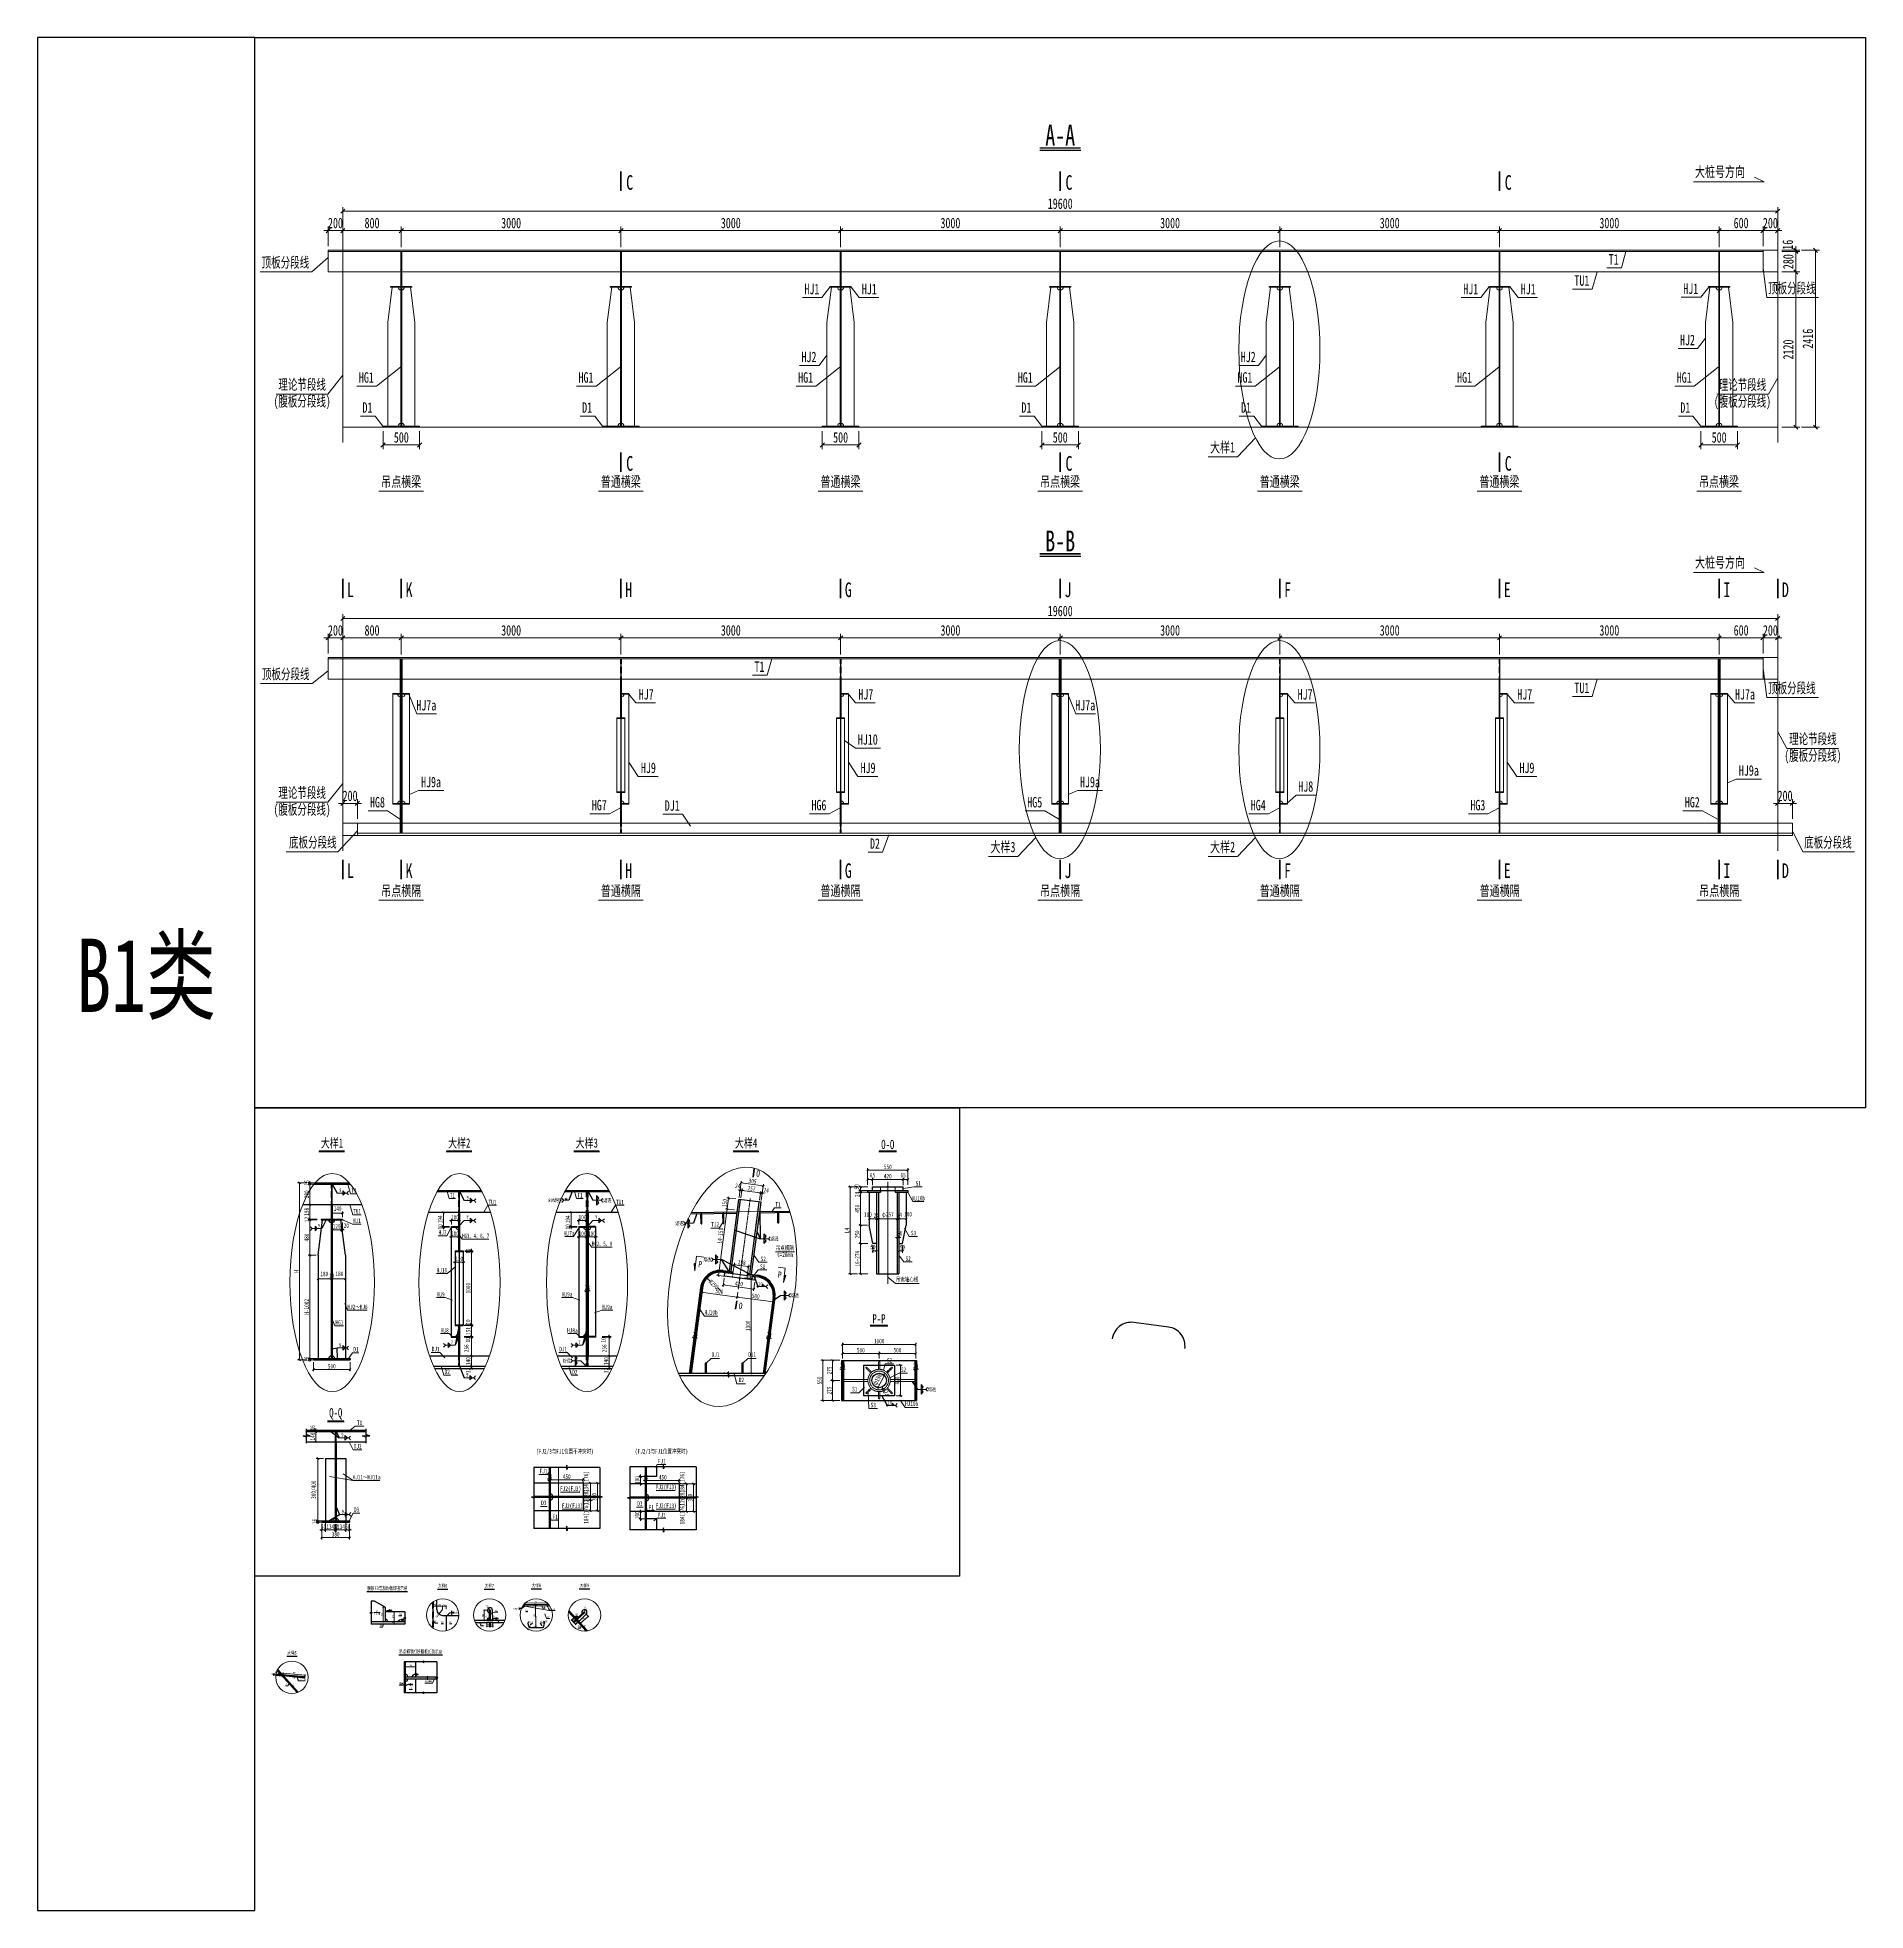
# Model space of a CAD drawing. Header units: millimetres. Extents: x 44597 to 300567, y -113054 to 73044.
# Drawn here: x 44597 to 69567, y -87474 to -61894 of the extents above; entities that cross this region are included whole.
import ezdxf
from ezdxf.enums import TextEntityAlignment as Align

# ---------------------------------------------------------------- set-up
doc = ezdxf.new("R2010")
doc.units = ezdxf.units.MM
doc.linetypes.add('CENTER2', pattern=[28.575, 19.05, -3.175, 3.175, -3.175])
doc.linetypes.add('DASHED', pattern=[0.75, 0.5, -0.25])
doc.layers.get('Defpoints').update_dxf_attribs({"color": 8})
for name, color, linetype, lineweight in [('Dim', 4, 'Continuous', 15), ('中心线', 2, 'CENTER2', 15), ('文字', 7, 'Continuous', 15), ('标注线及字体', 2, 'Continuous', 15), ('粗线', 3, 'Continuous', 35), ('细实线', 4, 'Continuous', 15), ('虚线', 7, 'DASHED', 13), ('钢板粗线', 1, 'Continuous', 25), ('钢板细线', 6, 'Continuous', 15)]:
    doc.layers.add(name, color=color, linetype=linetype, lineweight=lineweight)
doc.layers.add('Text', color=4, linetype='Continuous')
doc.styles.add('111', font='', dxfattribs={"width": 0.7})
doc.styles.add('BM_Dim', font='', dxfattribs={"width": 0.85})
doc.styles.add('SMEDI', font='', dxfattribs={"width": 0.75})
doc.styles.get("Standard").update_dxf_attribs({"font": ''})
doc.styles.get('111').set_extended_font_data('仿宋_GB2312')
doc.styles.get('BM_Dim').set_extended_font_data('仿宋_GB2312')
doc.styles.get('SMEDI').set_extended_font_data('仿宋_GB2312')
doc.styles.get('Standard').set_extended_font_data('仿宋_GB2312')
doc.dimstyles.new('200', dxfattribs={"dimscale": 0, "dimtxt": 2.5, "dimasz": 1, "dimexe": 1, "dimexo": 1, "dimgap": 0.6, "dimtad": 1, "dimdec": 0, "dimdsep": 46, "dimtxsty": '111', "dimblk": 'OBLIQUE', "dimcen": 0, "dimclrd": 4, "dimclre": 4, "dimclrt": 4, "dimadec": 1, "dimazin": 2, "dimtfac": 1, "dimtdec": 0, "dimtix": 1, "dimtmove": 2, "dimatfit": 3, "dimfxl": 4, "dimfxlon": 1, "dimtolj": 1, "dimlwd": -1, "dimlwe": -1, "dimarcsym": 0})
doc.dimstyles.new('MSteel_1.0_1.0', dxfattribs={"dimtxt": 3, "dimasz": 1.2, "dimexe": 1, "dimexo": 1, "dimgap": 1, "dimtad": 3, "dimtoh": 1, "dimdec": 0, "dimzin": 0, "dimdsep": 46, "dimtxsty": 'Standard', "dimblk": 'ARCHTICK', "dimcen": 0.09, "dimclrd": 3, "dimclre": 3, "dimadec": 0, "dimazin": 0, "dimtfac": 1, "dimtdec": 4, "dimtofl": 0, "dimtmove": 0, "dimatfit": 3, "dimfxl": 1, "dimtolj": 1, "dimtzin": 0, "dimarcsym": 0})

# ---------------------------------------------------------------- blocks, each defined once
blk = doc.blocks.new('普通横隔立面')
at = {"layer": 'Defpoints'}
for p, q in [((56843, -62754), (56843, -65138)), ((56737, -63234), (56837, -63234)), ((56737, -64737), (56837, -64737))]:
    blk.add_line(p, q, dxfattribs=at)
at = {"layer": '虚线', "ltscale": 2}
for p, q in [((56837, -63034), (56837, -62754)), ((56849, -63034), (56849, -62754)), ((56837, -64998), (56837, -65138)), ((56837, -64998), (56837, -65138)), ((56849, -64998), (56849, -65138)), ((56849, -64998), (56849, -65138))]:
    blk.add_line(p, q, dxfattribs=at)
at = {"layer": '钢板细线'}
for p, q in [((56837, -63034), (56837, -63561)), ((56849, -63034), (56849, -63561)), ((56737, -63229), (56837, -63229)), ((56737, -63229), (56737, -63239)), ((56737, -63239), (56837, -63239)), ((56737, -63239), (56737, -64732)), ((56788, -63561), (56898, -63561)), ((56788, -63561), (56788, -64581)), ((56788, -63571), (56898, -63571)), ((56898, -63561), (56898, -64581)), ((56788, -64571), (56898, -64571)), ((56788, -64581), (56898, -64581)), ((56837, -64581), (56837, -64998)), ((56849, -64581), (56849, -64998)), ((56737, -64732), (56837, -64732)), ((56737, -64732), (56737, -64742)), ((56737, -64742), (56837, -64742))]:
    blk.add_line(p, q, dxfattribs=at)
for centre, start, end in [((56837, -63239), 180, 270), ((56837, -64732), 90, 180)]:
    blk.add_arc(centre, 35, start, end, dxfattribs=at)
blk = doc.blocks.new('_Oblique')
at = {"color": 0, "linetype": 'ByBlock', "lineweight": -2}
blk.add_line((-0.5, -0.5), (0.5, 0.5), dxfattribs=at)
blk = doc.blocks.new('*D533')
at = {"layer": 'Defpoints', "color": 0, "transparency": 16777216}
for p in [(67567, -64532), (67567, -64816), (68167, -64800)]:
    blk.add_point(p, dxfattribs=at)
at = {"layer": '细实线', "color": 4, "transparency": 16777216}
for p, q in [((67567, -64759), (67567, -64474)), ((68167, -64532), (67567, -64532)), ((68167, -64743), (68167, -64474))]:
    blk.add_line(p, q, dxfattribs=at)
at = {"layer": '细实线', "color": 4, "transparency": 16777216, "xscale": 57.14285714285715, "yscale": 57.14285714285715, "zscale": 57.14285714285715, "rotation": 180}
blk.add_blockref('_Oblique', (67567, -64532), dxfattribs=at)
at = {"layer": '细实线', "color": 4, "transparency": 16777216, "xscale": 57.14285714285715, "yscale": 57.14285714285715, "zscale": 57.14285714285715}
blk.add_blockref('_Oblique', (68167, -64532), dxfattribs=at)
at = {"layer": '细实线', "color": 4, "transparency": 16777216, "insert": (67867, -64429), "char_height": 142.9, "attachment_point": 5, "style": '111'}
blk.add_mtext('\\A1;600', dxfattribs=at)
blk = doc.blocks.new('*D534')
at = {"layer": 'Defpoints', "color": 0, "transparency": 16777216}
for p in [(64567, -64532), (64567, -64816), (67567, -64816)]:
    blk.add_point(p, dxfattribs=at)
at = {"layer": '细实线', "color": 4, "transparency": 16777216}
for p, q in [((64567, -64759), (64567, -64474)), ((67567, -64532), (64567, -64532)), ((67567, -64759), (67567, -64474))]:
    blk.add_line(p, q, dxfattribs=at)
at = {"layer": '细实线', "color": 4, "transparency": 16777216, "xscale": 57.14285714285715, "yscale": 57.14285714285715, "zscale": 57.14285714285715, "rotation": 180}
blk.add_blockref('_Oblique', (64567, -64532), dxfattribs=at)
at = {"layer": '细实线', "color": 4, "transparency": 16777216, "xscale": 57.14285714285715, "yscale": 57.14285714285715, "zscale": 57.14285714285715}
blk.add_blockref('_Oblique', (67567, -64532), dxfattribs=at)
at = {"layer": '细实线', "color": 4, "transparency": 16777216, "insert": (66067, -64429), "char_height": 142.9, "attachment_point": 5, "style": '111'}
blk.add_mtext('\\A1;3000', dxfattribs=at)
blk = doc.blocks.new('*D535')
at = {"layer": 'Defpoints', "color": 0, "transparency": 16777216}
for p in [(61567, -64532), (61567, -64816), (64567, -64816)]:
    blk.add_point(p, dxfattribs=at)
at = {"layer": '细实线', "color": 4, "transparency": 16777216}
for p, q in [((61567, -64759), (61567, -64474)), ((64567, -64532), (61567, -64532)), ((64567, -64759), (64567, -64474))]:
    blk.add_line(p, q, dxfattribs=at)
at = {"layer": '细实线', "color": 4, "transparency": 16777216, "xscale": 57.14285714285715, "yscale": 57.14285714285715, "zscale": 57.14285714285715, "rotation": 180}
blk.add_blockref('_Oblique', (61567, -64532), dxfattribs=at)
at = {"layer": '细实线', "color": 4, "transparency": 16777216, "xscale": 57.14285714285715, "yscale": 57.14285714285715, "zscale": 57.14285714285715}
blk.add_blockref('_Oblique', (64567, -64532), dxfattribs=at)
at = {"layer": '细实线', "color": 4, "transparency": 16777216, "insert": (63067, -64429), "char_height": 142.9, "attachment_point": 5, "style": '111'}
blk.add_mtext('\\A1;3000', dxfattribs=at)
blk = doc.blocks.new('*D536')
at = {"layer": 'Defpoints', "color": 0, "transparency": 16777216}
for p in [(58567, -64532), (58567, -64816), (61567, -64816)]:
    blk.add_point(p, dxfattribs=at)
at = {"layer": '细实线', "color": 4, "transparency": 16777216}
for p, q in [((58567, -64759), (58567, -64474)), ((61567, -64532), (58567, -64532)), ((61567, -64759), (61567, -64474))]:
    blk.add_line(p, q, dxfattribs=at)
at = {"layer": '细实线', "color": 4, "transparency": 16777216, "xscale": 57.14285714285715, "yscale": 57.14285714285715, "zscale": 57.14285714285715, "rotation": 180}
blk.add_blockref('_Oblique', (58567, -64532), dxfattribs=at)
at = {"layer": '细实线', "color": 4, "transparency": 16777216, "xscale": 57.14285714285715, "yscale": 57.14285714285715, "zscale": 57.14285714285715}
blk.add_blockref('_Oblique', (61567, -64532), dxfattribs=at)
at = {"layer": '细实线', "color": 4, "transparency": 16777216, "insert": (60067, -64429), "char_height": 142.9, "attachment_point": 5, "style": '111'}
blk.add_mtext('\\A1;3000', dxfattribs=at)
blk = doc.blocks.new('*D537')
at = {"layer": 'Defpoints', "color": 0, "transparency": 16777216}
for p in [(55567, -64532), (55567, -64816), (58567, -64816)]:
    blk.add_point(p, dxfattribs=at)
at = {"layer": '细实线', "color": 4, "transparency": 16777216}
for p, q in [((55567, -64759), (55567, -64474)), ((58567, -64532), (55567, -64532)), ((58567, -64759), (58567, -64474))]:
    blk.add_line(p, q, dxfattribs=at)
at = {"layer": '细实线', "color": 4, "transparency": 16777216, "xscale": 57.14285714285715, "yscale": 57.14285714285715, "zscale": 57.14285714285715, "rotation": 180}
blk.add_blockref('_Oblique', (55567, -64532), dxfattribs=at)
at = {"layer": '细实线', "color": 4, "transparency": 16777216, "xscale": 57.14285714285715, "yscale": 57.14285714285715, "zscale": 57.14285714285715}
blk.add_blockref('_Oblique', (58567, -64532), dxfattribs=at)
at = {"layer": '细实线', "color": 4, "transparency": 16777216, "insert": (57067, -64429), "char_height": 142.9, "attachment_point": 5, "style": '111'}
blk.add_mtext('\\A1;3000', dxfattribs=at)
blk = doc.blocks.new('*D538')
at = {"layer": 'Defpoints', "color": 0, "transparency": 16777216}
for p in [(52567, -64532), (52567, -64816), (55567, -64816)]:
    blk.add_point(p, dxfattribs=at)
at = {"layer": '细实线', "color": 4, "transparency": 16777216}
for p, q in [((52567, -64759), (52567, -64474)), ((55567, -64532), (52567, -64532)), ((55567, -64759), (55567, -64474))]:
    blk.add_line(p, q, dxfattribs=at)
at = {"layer": '细实线', "color": 4, "transparency": 16777216, "xscale": 57.14285714285715, "yscale": 57.14285714285715, "zscale": 57.14285714285715, "rotation": 180}
blk.add_blockref('_Oblique', (52567, -64532), dxfattribs=at)
at = {"layer": '细实线', "color": 4, "transparency": 16777216, "xscale": 57.14285714285715, "yscale": 57.14285714285715, "zscale": 57.14285714285715}
blk.add_blockref('_Oblique', (55567, -64532), dxfattribs=at)
at = {"layer": '细实线', "color": 4, "transparency": 16777216, "insert": (54067, -64429), "char_height": 142.9, "attachment_point": 5, "style": '111'}
blk.add_mtext('\\A1;3000', dxfattribs=at)
blk = doc.blocks.new('*D539')
at = {"layer": 'Defpoints', "color": 0, "transparency": 16777216}
for p in [(49567, -64532), (49567, -64816), (52567, -64816)]:
    blk.add_point(p, dxfattribs=at)
at = {"layer": '细实线', "color": 4, "transparency": 16777216}
for p, q in [((49567, -64759), (49567, -64474)), ((52567, -64532), (49567, -64532)), ((52567, -64759), (52567, -64474))]:
    blk.add_line(p, q, dxfattribs=at)
at = {"layer": '细实线', "color": 4, "transparency": 16777216, "xscale": 57.14285714285715, "yscale": 57.14285714285715, "zscale": 57.14285714285715, "rotation": 180}
blk.add_blockref('_Oblique', (49567, -64532), dxfattribs=at)
at = {"layer": '细实线', "color": 4, "transparency": 16777216, "xscale": 57.14285714285715, "yscale": 57.14285714285715, "zscale": 57.14285714285715}
blk.add_blockref('_Oblique', (52567, -64532), dxfattribs=at)
at = {"layer": '细实线', "color": 4, "transparency": 16777216, "insert": (51067, -64429), "char_height": 142.9, "attachment_point": 5, "style": '111'}
blk.add_mtext('\\A1;3000', dxfattribs=at)
blk = doc.blocks.new('*D540')
at = {"layer": 'Defpoints', "color": 0, "transparency": 16777216}
for p in [(48767, -64267), (48767, -64552), (68367, -64536)]:
    blk.add_point(p, dxfattribs=at)
at = {"layer": '细实线', "color": 4, "transparency": 16777216}
for p, q in [((48767, -64494), (48767, -64210)), ((68367, -64267), (48767, -64267)), ((68367, -64478), (68367, -64210))]:
    blk.add_line(p, q, dxfattribs=at)
at = {"layer": '细实线', "color": 4, "transparency": 16777216, "xscale": 57.14285714285715, "yscale": 57.14285714285715, "zscale": 57.14285714285715, "rotation": 180}
blk.add_blockref('_Oblique', (48767, -64267), dxfattribs=at)
at = {"layer": '细实线', "color": 4, "transparency": 16777216, "xscale": 57.14285714285715, "yscale": 57.14285714285715, "zscale": 57.14285714285715}
blk.add_blockref('_Oblique', (68367, -64267), dxfattribs=at)
at = {"layer": '细实线', "color": 4, "transparency": 16777216, "insert": (58567, -64165), "char_height": 142.9, "attachment_point": 5, "style": '111'}
blk.add_mtext('\\A1;19600', dxfattribs=at)
blk = doc.blocks.new('*D541')
at = {"layer": 'Defpoints', "color": 0, "transparency": 16777216}
for p in [(67567, -70094), (67567, -70379), (68167, -70363)]:
    blk.add_point(p, dxfattribs=at)
at = {"layer": '细实线', "color": 4, "transparency": 16777216}
for p, q in [((67567, -70321), (67567, -70037)), ((68167, -70305), (68167, -70037)), ((68167, -70094), (67567, -70094))]:
    blk.add_line(p, q, dxfattribs=at)
at = {"layer": '细实线', "color": 4, "transparency": 16777216, "xscale": 57.14285714285715, "yscale": 57.14285714285715, "zscale": 57.14285714285715, "rotation": 180}
blk.add_blockref('_Oblique', (67567, -70094), dxfattribs=at)
at = {"layer": '细实线', "color": 4, "transparency": 16777216, "xscale": 57.14285714285715, "yscale": 57.14285714285715, "zscale": 57.14285714285715}
blk.add_blockref('_Oblique', (68167, -70094), dxfattribs=at)
at = {"layer": '细实线', "color": 4, "transparency": 16777216, "insert": (67867, -69992), "char_height": 142.9, "attachment_point": 5, "style": '111'}
blk.add_mtext('\\A1;600', dxfattribs=at)
blk = doc.blocks.new('*D542')
at = {"layer": 'Defpoints', "color": 0, "transparency": 16777216}
for p in [(64567, -70094), (64567, -70379), (67567, -70379)]:
    blk.add_point(p, dxfattribs=at)
at = {"layer": '细实线', "color": 4, "transparency": 16777216}
for p, q in [((64567, -70321), (64567, -70037)), ((67567, -70321), (67567, -70037)), ((67567, -70094), (64567, -70094))]:
    blk.add_line(p, q, dxfattribs=at)
at = {"layer": '细实线', "color": 4, "transparency": 16777216, "xscale": 57.14285714285715, "yscale": 57.14285714285715, "zscale": 57.14285714285715, "rotation": 180}
blk.add_blockref('_Oblique', (64567, -70094), dxfattribs=at)
at = {"layer": '细实线', "color": 4, "transparency": 16777216, "xscale": 57.14285714285715, "yscale": 57.14285714285715, "zscale": 57.14285714285715}
blk.add_blockref('_Oblique', (67567, -70094), dxfattribs=at)
at = {"layer": '细实线', "color": 4, "transparency": 16777216, "insert": (66067, -69992), "char_height": 142.9, "attachment_point": 5, "style": '111'}
blk.add_mtext('\\A1;3000', dxfattribs=at)
blk = doc.blocks.new('*D543')
at = {"layer": 'Defpoints', "color": 0, "transparency": 16777216}
for p in [(61567, -70094), (61567, -70379), (64567, -70379)]:
    blk.add_point(p, dxfattribs=at)
at = {"layer": '细实线', "color": 4, "transparency": 16777216}
for p, q in [((61567, -70321), (61567, -70037)), ((64567, -70321), (64567, -70037)), ((64567, -70094), (61567, -70094))]:
    blk.add_line(p, q, dxfattribs=at)
at = {"layer": '细实线', "color": 4, "transparency": 16777216, "xscale": 57.14285714285715, "yscale": 57.14285714285715, "zscale": 57.14285714285715, "rotation": 180}
blk.add_blockref('_Oblique', (61567, -70094), dxfattribs=at)
at = {"layer": '细实线', "color": 4, "transparency": 16777216, "xscale": 57.14285714285715, "yscale": 57.14285714285715, "zscale": 57.14285714285715}
blk.add_blockref('_Oblique', (64567, -70094), dxfattribs=at)
at = {"layer": '细实线', "color": 4, "transparency": 16777216, "insert": (63067, -69992), "char_height": 142.9, "attachment_point": 5, "style": '111'}
blk.add_mtext('\\A1;3000', dxfattribs=at)
blk = doc.blocks.new('*D544')
at = {"layer": 'Defpoints', "color": 0, "transparency": 16777216}
for p in [(58567, -70094), (58567, -70379), (61567, -70379)]:
    blk.add_point(p, dxfattribs=at)
at = {"layer": '细实线', "color": 4, "transparency": 16777216}
for p, q in [((58567, -70321), (58567, -70037)), ((61567, -70321), (61567, -70037)), ((61567, -70094), (58567, -70094))]:
    blk.add_line(p, q, dxfattribs=at)
at = {"layer": '细实线', "color": 4, "transparency": 16777216, "xscale": 57.14285714285715, "yscale": 57.14285714285715, "zscale": 57.14285714285715, "rotation": 180}
blk.add_blockref('_Oblique', (58567, -70094), dxfattribs=at)
at = {"layer": '细实线', "color": 4, "transparency": 16777216, "xscale": 57.14285714285715, "yscale": 57.14285714285715, "zscale": 57.14285714285715}
blk.add_blockref('_Oblique', (61567, -70094), dxfattribs=at)
at = {"layer": '细实线', "color": 4, "transparency": 16777216, "insert": (60067, -69992), "char_height": 142.9, "attachment_point": 5, "style": '111'}
blk.add_mtext('\\A1;3000', dxfattribs=at)
blk = doc.blocks.new('*D545')
at = {"layer": 'Defpoints', "color": 0, "transparency": 16777216}
for p in [(55567, -70094), (55567, -70379), (58567, -70379)]:
    blk.add_point(p, dxfattribs=at)
at = {"layer": '细实线', "color": 4, "transparency": 16777216}
for p, q in [((55567, -70321), (55567, -70037)), ((58567, -70321), (58567, -70037)), ((58567, -70094), (55567, -70094))]:
    blk.add_line(p, q, dxfattribs=at)
at = {"layer": '细实线', "color": 4, "transparency": 16777216, "xscale": 57.14285714285715, "yscale": 57.14285714285715, "zscale": 57.14285714285715, "rotation": 180}
blk.add_blockref('_Oblique', (55567, -70094), dxfattribs=at)
at = {"layer": '细实线', "color": 4, "transparency": 16777216, "xscale": 57.14285714285715, "yscale": 57.14285714285715, "zscale": 57.14285714285715}
blk.add_blockref('_Oblique', (58567, -70094), dxfattribs=at)
at = {"layer": '细实线', "color": 4, "transparency": 16777216, "insert": (57067, -69992), "char_height": 142.9, "attachment_point": 5, "style": '111'}
blk.add_mtext('\\A1;3000', dxfattribs=at)
blk = doc.blocks.new('*D546')
at = {"layer": 'Defpoints', "color": 0, "transparency": 16777216}
for p in [(52567, -70094), (52567, -70379), (55567, -70379)]:
    blk.add_point(p, dxfattribs=at)
at = {"layer": '细实线', "color": 4, "transparency": 16777216}
for p, q in [((52567, -70321), (52567, -70037)), ((55567, -70321), (55567, -70037)), ((55567, -70094), (52567, -70094))]:
    blk.add_line(p, q, dxfattribs=at)
at = {"layer": '细实线', "color": 4, "transparency": 16777216, "xscale": 57.14285714285715, "yscale": 57.14285714285715, "zscale": 57.14285714285715, "rotation": 180}
blk.add_blockref('_Oblique', (52567, -70094), dxfattribs=at)
at = {"layer": '细实线', "color": 4, "transparency": 16777216, "xscale": 57.14285714285715, "yscale": 57.14285714285715, "zscale": 57.14285714285715}
blk.add_blockref('_Oblique', (55567, -70094), dxfattribs=at)
at = {"layer": '细实线', "color": 4, "transparency": 16777216, "insert": (54067, -69992), "char_height": 142.9, "attachment_point": 5, "style": '111'}
blk.add_mtext('\\A1;3000', dxfattribs=at)
blk = doc.blocks.new('*D547')
at = {"layer": 'Defpoints', "color": 0, "transparency": 16777216}
for p in [(49567, -70094), (49567, -70379), (52567, -70379)]:
    blk.add_point(p, dxfattribs=at)
at = {"layer": '细实线', "color": 4, "transparency": 16777216}
for p, q in [((49567, -70321), (49567, -70037)), ((52567, -70321), (52567, -70037)), ((52567, -70094), (49567, -70094))]:
    blk.add_line(p, q, dxfattribs=at)
at = {"layer": '细实线', "color": 4, "transparency": 16777216, "xscale": 57.14285714285715, "yscale": 57.14285714285715, "zscale": 57.14285714285715, "rotation": 180}
blk.add_blockref('_Oblique', (49567, -70094), dxfattribs=at)
at = {"layer": '细实线', "color": 4, "transparency": 16777216, "xscale": 57.14285714285715, "yscale": 57.14285714285715, "zscale": 57.14285714285715}
blk.add_blockref('_Oblique', (52567, -70094), dxfattribs=at)
at = {"layer": '细实线', "color": 4, "transparency": 16777216, "insert": (51067, -69992), "char_height": 142.9, "attachment_point": 5, "style": '111'}
blk.add_mtext('\\A1;3000', dxfattribs=at)
blk = doc.blocks.new('*D548')
at = {"layer": 'Defpoints', "color": 0, "transparency": 16777216}
for p in [(48767, -69829), (48767, -70114), (68367, -70098)]:
    blk.add_point(p, dxfattribs=at)
at = {"layer": '细实线', "color": 4, "transparency": 16777216}
for p, q in [((48767, -70057), (48767, -69772)), ((68367, -69829), (48767, -69829)), ((68367, -70041), (68367, -69772))]:
    blk.add_line(p, q, dxfattribs=at)
at = {"layer": '细实线', "color": 4, "transparency": 16777216, "xscale": 57.14285714285715, "yscale": 57.14285714285715, "zscale": 57.14285714285715, "rotation": 180}
blk.add_blockref('_Oblique', (48767, -69829), dxfattribs=at)
at = {"layer": '细实线', "color": 4, "transparency": 16777216, "xscale": 57.14285714285715, "yscale": 57.14285714285715, "zscale": 57.14285714285715}
blk.add_blockref('_Oblique', (68367, -69829), dxfattribs=at)
at = {"layer": '细实线', "color": 4, "transparency": 16777216, "insert": (58567, -69727), "char_height": 142.9, "attachment_point": 5, "style": '111'}
blk.add_mtext('\\A1;19600', dxfattribs=at)
blk = doc.blocks.new('*D549')
at = {"layer": 'Defpoints', "color": 0, "transparency": 16777216}
for p in [(68367, -64816), (68614, -64816), (68367, -65096)]:
    blk.add_point(p, dxfattribs=at)
at = {"layer": '细实线', "color": 4, "transparency": 16777216}
for p, q in [((68424, -64816), (68671, -64816)), ((68614, -65096), (68614, -64816)), ((68424, -65096), (68671, -65096))]:
    blk.add_line(p, q, dxfattribs=at)
at = {"layer": '细实线', "color": 4, "transparency": 16777216, "xscale": 57.14285714285715, "yscale": 57.14285714285715, "zscale": 57.14285714285715}
for p, rotation in [((68614, -64816), 90), ((68614, -65096), 270)]:
    blk.add_blockref('_Oblique', p, dxfattribs=dict(at, rotation=rotation))
at = {"layer": '细实线', "color": 4, "transparency": 16777216, "insert": (68512, -64956), "char_height": 142.9, "attachment_point": 5, "rotation": 90, "style": '111'}
blk.add_mtext('\\A1;280', dxfattribs=at)
blk = doc.blocks.new('*D550')
at = {"layer": 'Defpoints', "color": 0, "transparency": 16777216}
for p in [(68367, -64800), (68367, -64816), (68614, -64800)]:
    blk.add_point(p, dxfattribs=at)
at = {"layer": '细实线', "color": 4, "transparency": 16777216}
for p, q in [((68424, -64800), (68671, -64800)), ((68424, -64816), (68671, -64816)), ((68614, -64800), (68614, -64743)), ((68614, -64816), (68614, -64800)), ((68614, -64816), (68614, -64873))]:
    blk.add_line(p, q, dxfattribs=at)
at = {"layer": '细实线', "color": 4, "transparency": 16777216, "xscale": 57.14285714285715, "yscale": 57.14285714285715, "zscale": 57.14285714285715}
for p, rotation in [((68614, -64800), 270), ((68614, -64816), 90)]:
    blk.add_blockref('_Oblique', p, dxfattribs=dict(at, rotation=rotation))
at = {"layer": '细实线', "color": 4, "transparency": 16777216, "insert": (68504, -64725), "char_height": 142.9, "attachment_point": 5, "rotation": 90, "style": '111'}
blk.add_mtext('\\A1;16', dxfattribs=at)
blk = doc.blocks.new('*D551')
at = {"layer": 'Defpoints', "color": 0, "transparency": 16777216}
for p in [(68367, -65096), (68614, -65096), (68367, -67216)]:
    blk.add_point(p, dxfattribs=at)
at = {"layer": '细实线', "color": 4, "transparency": 16777216}
for p, q in [((68424, -65096), (68671, -65096)), ((68614, -67216), (68614, -65096)), ((68424, -67216), (68671, -67216))]:
    blk.add_line(p, q, dxfattribs=at)
at = {"layer": '细实线', "color": 4, "transparency": 16777216, "xscale": 57.14285714285715, "yscale": 57.14285714285715, "zscale": 57.14285714285715}
for p, rotation in [((68614, -65096), 90), ((68614, -67216), 270)]:
    blk.add_blockref('_Oblique', p, dxfattribs=dict(at, rotation=rotation))
at = {"layer": '细实线', "color": 4, "transparency": 16777216, "insert": (68512, -66156), "char_height": 142.9, "attachment_point": 5, "rotation": 90, "style": '111'}
blk.add_mtext('\\A1;2120', dxfattribs=at)
blk = doc.blocks.new('*D552')
at = {"layer": 'Defpoints', "color": 0, "transparency": 16777216}
for p in [(68634, -64800), (68882, -64800), (68634, -67216)]:
    blk.add_point(p, dxfattribs=at)
at = {"layer": '细实线', "color": 4, "transparency": 16777216}
for p, q in [((68692, -64800), (68939, -64800)), ((68882, -67216), (68882, -64800)), ((68692, -67216), (68939, -67216))]:
    blk.add_line(p, q, dxfattribs=at)
at = {"layer": '细实线', "color": 4, "transparency": 16777216, "xscale": 57.14285714285715, "yscale": 57.14285714285715, "zscale": 57.14285714285715}
for p, rotation in [((68882, -64800), 90), ((68882, -67216), 270)]:
    blk.add_blockref('_Oblique', p, dxfattribs=dict(at, rotation=rotation))
at = {"layer": '细实线', "color": 4, "transparency": 16777216, "insert": (68779, -66008), "char_height": 142.9, "attachment_point": 5, "rotation": 90, "style": '111'}
blk.add_mtext('\\A1;2416', dxfattribs=at)
blk = doc.blocks.new('*D553')
at = {"layer": 'Defpoints', "color": 0, "transparency": 16777216}
for p in [(67317, -67216), (67817, -67216), (67317, -67459)]:
    blk.add_point(p, dxfattribs=at)
at = {"layer": '细实线', "color": 4, "transparency": 16777216}
for p, q in [((67317, -67273), (67317, -67516)), ((67817, -67273), (67817, -67516)), ((67817, -67459), (67317, -67459))]:
    blk.add_line(p, q, dxfattribs=at)
at = {"layer": '细实线', "color": 4, "transparency": 16777216, "xscale": 57.14285714285715, "yscale": 57.14285714285715, "zscale": 57.14285714285715, "rotation": 180}
blk.add_blockref('_Oblique', (67317, -67459), dxfattribs=at)
at = {"layer": '细实线', "color": 4, "transparency": 16777216, "xscale": 57.14285714285715, "yscale": 57.14285714285715, "zscale": 57.14285714285715}
blk.add_blockref('_Oblique', (67817, -67459), dxfattribs=at)
at = {"layer": '细实线', "color": 4, "transparency": 16777216, "insert": (67567, -67357), "char_height": 142.9, "attachment_point": 5, "style": '111'}
blk.add_mtext('\\A1;500', dxfattribs=at)
blk = doc.blocks.new('*D554')
at = {"layer": 'Defpoints', "color": 0, "transparency": 16777216}
for p in [(55317, -67216), (55817, -67216), (55317, -67459)]:
    blk.add_point(p, dxfattribs=at)
at = {"layer": '细实线', "color": 4, "transparency": 16777216}
for p, q in [((55317, -67273), (55317, -67516)), ((55817, -67273), (55817, -67516)), ((55817, -67459), (55317, -67459))]:
    blk.add_line(p, q, dxfattribs=at)
at = {"layer": '细实线', "color": 4, "transparency": 16777216, "xscale": 57.14285714285715, "yscale": 57.14285714285715, "zscale": 57.14285714285715, "rotation": 180}
blk.add_blockref('_Oblique', (55317, -67459), dxfattribs=at)
at = {"layer": '细实线', "color": 4, "transparency": 16777216, "xscale": 57.14285714285715, "yscale": 57.14285714285715, "zscale": 57.14285714285715}
blk.add_blockref('_Oblique', (55817, -67459), dxfattribs=at)
at = {"layer": '细实线', "color": 4, "transparency": 16777216, "insert": (55567, -67357), "char_height": 142.9, "attachment_point": 5, "style": '111'}
blk.add_mtext('\\A1;500', dxfattribs=at)
blk = doc.blocks.new('*D555')
at = {"layer": 'Defpoints', "color": 0, "transparency": 16777216}
for p in [(58317, -67216), (58817, -67216), (58317, -67459)]:
    blk.add_point(p, dxfattribs=at)
at = {"layer": '细实线', "color": 4, "transparency": 16777216}
for p, q in [((58317, -67273), (58317, -67516)), ((58817, -67273), (58817, -67516)), ((58817, -67459), (58317, -67459))]:
    blk.add_line(p, q, dxfattribs=at)
at = {"layer": '细实线', "color": 4, "transparency": 16777216, "xscale": 57.14285714285715, "yscale": 57.14285714285715, "zscale": 57.14285714285715, "rotation": 180}
blk.add_blockref('_Oblique', (58317, -67459), dxfattribs=at)
at = {"layer": '细实线', "color": 4, "transparency": 16777216, "xscale": 57.14285714285715, "yscale": 57.14285714285715, "zscale": 57.14285714285715}
blk.add_blockref('_Oblique', (58817, -67459), dxfattribs=at)
at = {"layer": '细实线', "color": 4, "transparency": 16777216, "insert": (58567, -67357), "char_height": 142.9, "attachment_point": 5, "style": '111'}
blk.add_mtext('\\A1;500', dxfattribs=at)
blk = doc.blocks.new('*D556')
at = {"layer": 'Defpoints', "color": 0, "transparency": 16777216}
for p in [(48767, -64532), (48567, -64800), (48767, -64796)]:
    blk.add_point(p, dxfattribs=at)
at = {"layer": '细实线', "color": 4, "transparency": 16777216}
for p, q in [((48567, -64532), (48509, -64532)), ((48567, -64743), (48567, -64474)), ((48567, -64532), (48767, -64532)), ((48767, -64739), (48767, -64474)), ((48767, -64532), (48824, -64532))]:
    blk.add_line(p, q, dxfattribs=at)
at = {"layer": '细实线', "color": 4, "transparency": 16777216, "xscale": 57.14285714285715, "yscale": 57.14285714285715, "zscale": 57.14285714285715}
blk.add_blockref('_Oblique', (48567, -64532), dxfattribs=at)
at = {"layer": '细实线', "color": 4, "transparency": 16777216, "xscale": 57.14285714285715, "yscale": 57.14285714285715, "zscale": 57.14285714285715, "rotation": 180}
blk.add_blockref('_Oblique', (48767, -64532), dxfattribs=at)
at = {"layer": '细实线', "color": 4, "transparency": 16777216, "insert": (48667, -64429), "char_height": 142.9, "attachment_point": 5, "style": '111'}
blk.add_mtext('\\A1;200', dxfattribs=at)
blk = doc.blocks.new('*D557')
at = {"layer": 'Defpoints', "color": 0, "transparency": 16777216}
for p in [(68167, -64532), (68167, -64800), (68367, -64800)]:
    blk.add_point(p, dxfattribs=at)
at = {"layer": '细实线', "color": 4, "transparency": 16777216}
for p, q in [((68167, -64532), (68109, -64532)), ((68167, -64743), (68167, -64474)), ((68367, -64532), (68167, -64532)), ((68367, -64743), (68367, -64474)), ((68367, -64532), (68424, -64532))]:
    blk.add_line(p, q, dxfattribs=at)
at = {"layer": '细实线', "color": 4, "transparency": 16777216, "xscale": 57.14285714285715, "yscale": 57.14285714285715, "zscale": 57.14285714285715}
blk.add_blockref('_Oblique', (68167, -64532), dxfattribs=at)
at = {"layer": '细实线', "color": 4, "transparency": 16777216, "xscale": 57.14285714285715, "yscale": 57.14285714285715, "zscale": 57.14285714285715, "rotation": 180}
blk.add_blockref('_Oblique', (68367, -64532), dxfattribs=at)
at = {"layer": '细实线', "color": 4, "transparency": 16777216, "insert": (68267, -64429), "char_height": 142.9, "attachment_point": 5, "style": '111'}
blk.add_mtext('\\A1;200', dxfattribs=at)
blk = doc.blocks.new('*D558')
at = {"layer": 'Defpoints', "color": 0, "transparency": 16777216}
for p in [(48567, -70094), (48567, -70363), (48767, -70363)]:
    blk.add_point(p, dxfattribs=at)
at = {"layer": '细实线', "color": 4, "transparency": 16777216}
for p, q in [((48567, -70305), (48567, -70037)), ((48767, -70305), (48767, -70037)), ((48567, -70094), (48509, -70094)), ((48767, -70094), (48567, -70094)), ((48767, -70094), (48824, -70094))]:
    blk.add_line(p, q, dxfattribs=at)
at = {"layer": '细实线', "color": 4, "transparency": 16777216, "xscale": 57.14285714285715, "yscale": 57.14285714285715, "zscale": 57.14285714285715}
blk.add_blockref('_Oblique', (48567, -70094), dxfattribs=at)
at = {"layer": '细实线', "color": 4, "transparency": 16777216, "xscale": 57.14285714285715, "yscale": 57.14285714285715, "zscale": 57.14285714285715, "rotation": 180}
blk.add_blockref('_Oblique', (48767, -70094), dxfattribs=at)
at = {"layer": '细实线', "color": 4, "transparency": 16777216, "insert": (48667, -69992), "char_height": 142.9, "attachment_point": 5, "style": '111'}
blk.add_mtext('\\A1;200', dxfattribs=at)
blk = doc.blocks.new('*D559')
at = {"layer": 'Defpoints', "color": 0, "transparency": 16777216}
for p in [(68167, -70094), (68167, -70363), (68367, -70363)]:
    blk.add_point(p, dxfattribs=at)
at = {"layer": '细实线', "color": 4, "transparency": 16777216}
for p, q in [((68167, -70305), (68167, -70037)), ((68367, -70305), (68367, -70037)), ((68167, -70094), (68109, -70094)), ((68367, -70094), (68167, -70094)), ((68367, -70094), (68424, -70094))]:
    blk.add_line(p, q, dxfattribs=at)
at = {"layer": '细实线', "color": 4, "transparency": 16777216, "xscale": 57.14285714285715, "yscale": 57.14285714285715, "zscale": 57.14285714285715}
blk.add_blockref('_Oblique', (68167, -70094), dxfattribs=at)
at = {"layer": '细实线', "color": 4, "transparency": 16777216, "xscale": 57.14285714285715, "yscale": 57.14285714285715, "zscale": 57.14285714285715, "rotation": 180}
blk.add_blockref('_Oblique', (68367, -70094), dxfattribs=at)
at = {"layer": '细实线', "color": 4, "transparency": 16777216, "insert": (68267, -69992), "char_height": 142.9, "attachment_point": 5, "style": '111'}
blk.add_mtext('\\A1;200', dxfattribs=at)
blk = doc.blocks.new('*D560')
at = {"layer": 'Defpoints', "color": 0, "transparency": 16777216}
for p in [(68367, -72354), (68367, -72623), (68567, -72623)]:
    blk.add_point(p, dxfattribs=at)
at = {"layer": '细实线', "color": 4, "transparency": 16777216}
for p, q in [((68367, -72354), (68309, -72354)), ((68367, -72565), (68367, -72297)), ((68567, -72354), (68367, -72354)), ((68567, -72565), (68567, -72297)), ((68567, -72354), (68624, -72354))]:
    blk.add_line(p, q, dxfattribs=at)
at = {"layer": '细实线', "color": 4, "transparency": 16777216, "xscale": 57.14285714285715, "yscale": 57.14285714285715, "zscale": 57.14285714285715}
blk.add_blockref('_Oblique', (68367, -72354), dxfattribs=at)
at = {"layer": '细实线', "color": 4, "transparency": 16777216, "xscale": 57.14285714285715, "yscale": 57.14285714285715, "zscale": 57.14285714285715, "rotation": 180}
blk.add_blockref('_Oblique', (68567, -72354), dxfattribs=at)
at = {"layer": '细实线', "color": 4, "transparency": 16777216, "insert": (68467, -72252), "char_height": 142.9, "attachment_point": 5, "style": '111'}
blk.add_mtext('\\A1;200', dxfattribs=at)
blk = doc.blocks.new('*D561')
at = {"layer": 'Defpoints', "color": 0, "transparency": 16777216}
for p in [(48767, -72354), (48767, -72623), (48967, -72623)]:
    blk.add_point(p, dxfattribs=at)
at = {"layer": '细实线', "color": 4, "transparency": 16777216}
for p, q in [((48767, -72354), (48709, -72354)), ((48767, -72565), (48767, -72297)), ((48967, -72354), (48767, -72354)), ((48967, -72565), (48967, -72297)), ((48967, -72354), (49024, -72354))]:
    blk.add_line(p, q, dxfattribs=at)
at = {"layer": '细实线', "color": 4, "transparency": 16777216, "xscale": 57.14285714285715, "yscale": 57.14285714285715, "zscale": 57.14285714285715}
blk.add_blockref('_Oblique', (48767, -72354), dxfattribs=at)
at = {"layer": '细实线', "color": 4, "transparency": 16777216, "xscale": 57.14285714285715, "yscale": 57.14285714285715, "zscale": 57.14285714285715, "rotation": 180}
blk.add_blockref('_Oblique', (48967, -72354), dxfattribs=at)
at = {"layer": '细实线', "color": 4, "transparency": 16777216, "insert": (48867, -72252), "char_height": 142.9, "attachment_point": 5, "style": '111'}
blk.add_mtext('\\A1;200', dxfattribs=at)
blk = doc.blocks.new('*D562')
at = {"layer": 'Defpoints', "color": 0, "transparency": 16777216}
for p in [(48767, -70094), (48767, -70379), (49567, -70379)]:
    blk.add_point(p, dxfattribs=at)
at = {"layer": '细实线', "color": 4, "transparency": 16777216}
for p, q in [((48767, -70321), (48767, -70037)), ((49567, -70321), (49567, -70037)), ((49567, -70094), (48767, -70094))]:
    blk.add_line(p, q, dxfattribs=at)
at = {"layer": '细实线', "color": 4, "transparency": 16777216, "xscale": 57.14285714285715, "yscale": 57.14285714285715, "zscale": 57.14285714285715, "rotation": 180}
blk.add_blockref('_Oblique', (48767, -70094), dxfattribs=at)
at = {"layer": '细实线', "color": 4, "transparency": 16777216, "xscale": 57.14285714285715, "yscale": 57.14285714285715, "zscale": 57.14285714285715}
blk.add_blockref('_Oblique', (49567, -70094), dxfattribs=at)
at = {"layer": '细实线', "color": 4, "transparency": 16777216, "insert": (49167, -69992), "char_height": 142.9, "attachment_point": 5, "style": '111'}
blk.add_mtext('\\A1;800', dxfattribs=at)
blk = doc.blocks.new('*D563')
at = {"layer": 'Defpoints', "color": 0, "transparency": 16777216}
for p in [(48767, -64532), (48767, -64816), (49567, -64816)]:
    blk.add_point(p, dxfattribs=at)
at = {"layer": '细实线', "color": 4, "transparency": 16777216}
for p, q in [((48767, -64759), (48767, -64474)), ((49567, -64532), (48767, -64532)), ((49567, -64759), (49567, -64474))]:
    blk.add_line(p, q, dxfattribs=at)
at = {"layer": '细实线', "color": 4, "transparency": 16777216, "xscale": 57.14285714285715, "yscale": 57.14285714285715, "zscale": 57.14285714285715, "rotation": 180}
blk.add_blockref('_Oblique', (48767, -64532), dxfattribs=at)
at = {"layer": '细实线', "color": 4, "transparency": 16777216, "xscale": 57.14285714285715, "yscale": 57.14285714285715, "zscale": 57.14285714285715}
blk.add_blockref('_Oblique', (49567, -64532), dxfattribs=at)
at = {"layer": '细实线', "color": 4, "transparency": 16777216, "insert": (49167, -64429), "char_height": 142.9, "attachment_point": 5, "style": '111'}
blk.add_mtext('\\A1;800', dxfattribs=at)
blk = doc.blocks.new('*D564')
at = {"layer": 'Defpoints', "color": 0, "transparency": 16777216}
for p in [(49317, -67216), (49817, -67216), (49317, -67459)]:
    blk.add_point(p, dxfattribs=at)
at = {"layer": '细实线', "color": 4, "transparency": 16777216}
for p, q in [((49317, -67273), (49317, -67516)), ((49817, -67273), (49817, -67516)), ((49817, -67459), (49317, -67459))]:
    blk.add_line(p, q, dxfattribs=at)
at = {"layer": '细实线', "color": 4, "transparency": 16777216, "xscale": 57.14285714285715, "yscale": 57.14285714285715, "zscale": 57.14285714285715, "rotation": 180}
blk.add_blockref('_Oblique', (49317, -67459), dxfattribs=at)
at = {"layer": '细实线', "color": 4, "transparency": 16777216, "xscale": 57.14285714285715, "yscale": 57.14285714285715, "zscale": 57.14285714285715}
blk.add_blockref('_Oblique', (49817, -67459), dxfattribs=at)
at = {"layer": '细实线', "color": 4, "transparency": 16777216, "insert": (49567, -67357), "char_height": 142.9, "attachment_point": 5, "style": '111'}
blk.add_mtext('\\A1;500', dxfattribs=at)
blk = doc.blocks.new('*D666')
at = {"layer": 'Defpoints', "color": 0, "transparency": 16777216}
for p in [(48094, -84440), (48095, -84420), (48104, -84431)]:
    blk.add_point(p, dxfattribs=at)
at = {"layer": '细实线', "color": 4, "transparency": 16777216}
for p, q in [((48097, -84423), (48088, -84413)), ((48087, -84433), (48078, -84422)), ((48084, -84430), (48095, -84420))]:
    blk.add_line(p, q, dxfattribs=at)
at = {"layer": '细实线', "color": 4, "transparency": 16777216, "xscale": 10, "yscale": 10, "zscale": 10}
for p, rotation in [((48095, -84420), 42.30941180380134), ((48084, -84430), 222.3094118038013)]:
    blk.add_blockref('_Oblique', p, dxfattribs=dict(at, rotation=rotation))
at = {"layer": '细实线', "color": 4, "transparency": 16777216, "insert": (48093, -84393), "char_height": 25, "attachment_point": 5, "rotation": 42.3094, "style": '111'}
blk.add_mtext('\\A1;14', dxfattribs=at)
blk = doc.blocks.new('*D667')
at = {"layer": 'Defpoints', "color": 0, "transparency": 16777216}
for p in [(47825, -84258), (47858, -84261), (47860, -84245)]:
    blk.add_point(p, dxfattribs=at)
at = {"layer": '细实线', "color": 4, "transparency": 16777216}
for p, q in [((47848, -84260), (47815, -84257)), ((47850, -84244), (47817, -84241)), ((47825, -84258), (47824, -84268)), ((47827, -84242), (47825, -84258)), ((47827, -84242), (47828, -84232))]:
    blk.add_line(p, q, dxfattribs=at)
at = {"layer": '细实线', "color": 4, "transparency": 16777216, "xscale": 10, "yscale": 10, "zscale": 10}
for p, rotation in [((47825, -84258), 84.53054920600694), ((47827, -84242), 264.5305492060069)]:
    blk.add_blockref('_Oblique', p, dxfattribs=dict(at, rotation=rotation))
at = {"layer": '细实线', "color": 4, "transparency": 16777216, "insert": (47808, -84248), "char_height": 25, "attachment_point": 5, "rotation": 84.5305, "style": '111'}
blk.add_mtext('\\A1;16', dxfattribs=at)
blk = doc.blocks.new('*D668')
at = {"layer": 'Defpoints', "color": 0, "transparency": 16777216}
for p in [(47891, -84236), (47922, -84251)]:
    blk.add_point(p, dxfattribs=at)
at = {"layer": '细实线', "color": 4, "transparency": 16777216}
for p, q in [((47891, -84236), (47922, -84251)), ((47922, -84251), (47891, -84236))]:
    blk.add_line(p, q, dxfattribs=at)
at = {"layer": '细实线', "color": 4, "transparency": 16777216, "xscale": 10, "yscale": 10, "zscale": 10, "rotation": 154.0160617728348}
blk.add_blockref('_Oblique', (47891, -84236), dxfattribs=at)
at = {"layer": '细实线', "color": 4, "transparency": 16777216, "insert": (47867, -84224), "char_height": 25, "attachment_point": 5, "rotation": 334.0161, "style": '111'}
blk.add_mtext('\\A1;R35', dxfattribs=at)
blk = doc.blocks.new('*D669')
at = {"layer": 'Defpoints', "color": 0, "transparency": 16777216}
for p in [(47951, -84262), (48249, -84291), (48252, -84261)]:
    blk.add_point(p, dxfattribs=at)
at = {"layer": '细实线', "color": 4, "transparency": 16777216}
for p, q in [((47952, -84252), (47955, -84222)), ((47954, -84232), (48252, -84261)), ((48250, -84281), (48253, -84251))]:
    blk.add_line(p, q, dxfattribs=at)
at = {"layer": '细实线', "color": 4, "transparency": 16777216, "xscale": 10, "yscale": 10, "zscale": 10}
for p, rotation in [((47954, -84232), 174.5305492061997), ((48252, -84261), 354.5305492061997)]:
    blk.add_blockref('_Oblique', p, dxfattribs=dict(at, rotation=rotation))
at = {"layer": '细实线', "color": 4, "transparency": 16777216, "insert": (48105, -84228), "char_height": 25, "attachment_point": 5, "rotation": 354.5305, "style": '111'}
blk.add_mtext('\\A1;450', dxfattribs=at)
blk = doc.blocks.new('*D670')
at = {"layer": 'Defpoints', "color": 0, "transparency": 16777216}
for p in [(48110, -84285), (48131, -84287), (48133, -84271)]:
    blk.add_point(p, dxfattribs=at)
at = {"layer": '细实线', "color": 4, "transparency": 16777216}
for p, q in [((48121, -84286), (48101, -84284)), ((48123, -84271), (48102, -84269)), ((48112, -84269), (48110, -84285))]:
    blk.add_line(p, q, dxfattribs=at)
at = {"layer": '细实线', "color": 4, "transparency": 16777216, "xscale": 10, "yscale": 10, "zscale": 10}
for p, rotation in [((48110, -84285), 264.5305492062663), ((48112, -84269), 84.53054920626631)]:
    blk.add_blockref('_Oblique', p, dxfattribs=dict(at, rotation=rotation))
at = {"layer": '细实线', "color": 4, "transparency": 16777216, "insert": (48093, -84297), "char_height": 25, "attachment_point": 5, "rotation": 84.5305, "style": '111'}
blk.add_mtext('\\A1;16', dxfattribs=at)
blk = doc.blocks.new('*D671')
at = {"layer": 'Defpoints', "color": 0}
for p in [(51601, -81593), (51587, -81665), (51601, -81665)]:
    blk.add_point(p, dxfattribs=at)
at = {"layer": '细实线', "color": 4}
for p, q in [((51587, -81593), (51562, -81593)), ((51587, -81640), (51587, -81568)), ((51587, -81593), (51601, -81593)), ((51601, -81640), (51601, -81568)), ((51601, -81593), (51626, -81593))]:
    blk.add_line(p, q, dxfattribs=at)
at = {"layer": '细实线', "color": 4, "xscale": 25, "yscale": 25, "zscale": 25}
blk.add_blockref('_Oblique', (51587, -81593), dxfattribs=at)
at = {"layer": '细实线', "color": 4, "xscale": 25, "yscale": 25, "zscale": 25, "rotation": 180}
blk.add_blockref('_Oblique', (51601, -81593), dxfattribs=at)
at = {"layer": '细实线', "color": 4, "insert": (51594, -81549), "char_height": 62.5, "attachment_point": 5, "style": '111'}
blk.add_mtext('\\A1;14', dxfattribs=at)
blk = doc.blocks.new('*D672')
at = {"layer": 'Defpoints', "color": 0}
for p in [(52051, -81593), (51601, -81665), (52051, -81665)]:
    blk.add_point(p, dxfattribs=at)
at = {"layer": '细实线', "color": 4}
for p, q in [((51601, -81640), (51601, -81568)), ((51601, -81593), (52051, -81593)), ((52051, -81640), (52051, -81568))]:
    blk.add_line(p, q, dxfattribs=at)
at = {"layer": '细实线', "color": 4, "xscale": 25, "yscale": 25, "zscale": 25, "rotation": 180}
blk.add_blockref('_Oblique', (51601, -81593), dxfattribs=at)
at = {"layer": '细实线', "color": 4, "xscale": 25, "yscale": 25, "zscale": 25}
blk.add_blockref('_Oblique', (52051, -81593), dxfattribs=at)
at = {"layer": '细实线', "color": 4, "insert": (51826, -81549), "char_height": 62.5, "attachment_point": 5, "style": '111'}
blk.add_mtext('\\A1;450', dxfattribs=at)
blk = doc.blocks.new('*D673')
at = {"layer": 'Defpoints', "color": 0}
for p in [(51992, -81636), (51992, -81870), (52149, -81870)]:
    blk.add_point(p, dxfattribs=at)
at = {"layer": '细实线', "color": 4}
for p, q in [((52049, -81636), (52174, -81636)), ((52149, -81636), (52149, -81870)), ((52049, -81870), (52174, -81870))]:
    blk.add_line(p, q, dxfattribs=at)
at = {"layer": '细实线', "color": 4, "xscale": 25, "yscale": 25, "zscale": 25}
for p, rotation in [((52149, -81636), 90), ((52149, -81870), 270)]:
    blk.add_blockref('_Oblique', p, dxfattribs=dict(at, rotation=rotation))
at = {"layer": '细实线', "color": 4, "insert": (52098, -81616), "char_height": 62.5, "attachment_point": 5, "rotation": 90, "style": '111'}
blk.add_mtext('\\A1;234(176)', dxfattribs=at)
blk = doc.blocks.new('*D674')
at = {"layer": 'Defpoints', "color": 0, "transparency": 16777216}
for p in [(52038, -81820), (52038, -81832), (52149, -81820)]:
    blk.add_point(p, dxfattribs=at)
at = {"layer": '细实线', "color": 4, "transparency": 16777216}
for p, q in [((52063, -81820), (52174, -81820)), ((52063, -81832), (52174, -81832)), ((52149, -81820), (52149, -81795)), ((52149, -81832), (52149, -81820)), ((52149, -81832), (52149, -81857))]:
    blk.add_line(p, q, dxfattribs=at)
at = {"layer": '细实线', "color": 4, "transparency": 16777216, "xscale": 25, "yscale": 25, "zscale": 25}
for p, rotation in [((52149, -81820), 270), ((52149, -81832), 90)]:
    blk.add_blockref('_Oblique', p, dxfattribs=dict(at, rotation=rotation))
at = {"layer": '细实线', "color": 4, "transparency": 16777216, "insert": (52098, -81826), "char_height": 62.5, "attachment_point": 5, "rotation": 90, "style": '111'}
blk.add_mtext('\\A1;12(28)', dxfattribs=at)
blk = doc.blocks.new('*D675')
at = {"layer": 'Defpoints', "color": 0}
for p in [(52062, -81636), (52246, -81636), (52070, -82016)]:
    blk.add_point(p, dxfattribs=at)
at = {"layer": '细实线', "color": 4}
for p, q in [((52146, -81636), (52271, -81636)), ((52246, -82016), (52246, -81636)), ((52146, -82016), (52271, -82016))]:
    blk.add_line(p, q, dxfattribs=at)
at = {"layer": '细实线', "color": 4, "xscale": 25, "yscale": 25, "zscale": 25}
for p, rotation in [((52246, -81636), 90), ((52246, -82016), 270)]:
    blk.add_blockref('_Oblique', p, dxfattribs=dict(at, rotation=rotation))
at = {"layer": '细实线', "color": 4, "insert": (52201, -81826), "char_height": 62.5, "attachment_point": 5, "rotation": 90, "style": '111'}
blk.add_mtext('\\A1;380', dxfattribs=at)
blk = doc.blocks.new('*D676')
at = {"layer": 'Defpoints', "color": 0}
for p in [(51992, -81832), (52149, -81832), (51992, -82016)]:
    blk.add_point(p, dxfattribs=at)
at = {"layer": '细实线', "color": 4}
for p, q in [((52049, -81832), (52174, -81832)), ((52149, -82016), (52149, -81832)), ((52049, -82016), (52174, -82016))]:
    blk.add_line(p, q, dxfattribs=at)
at = {"layer": '细实线', "color": 4, "xscale": 25, "yscale": 25, "zscale": 25}
for p, rotation in [((52149, -81832), 90), ((52149, -82016), 270)]:
    blk.add_blockref('_Oblique', p, dxfattribs=dict(at, rotation=rotation))
at = {"layer": '细实线', "color": 4, "insert": (52098, -82049), "char_height": 62.5, "attachment_point": 5, "rotation": 90, "style": '111'}
blk.add_mtext('\\A1;184(176)', dxfattribs=at)
blk = doc.blocks.new('*D677')
at = {"layer": 'Defpoints', "color": 0}
for p in [(52899, -81675), (52913, -81603), (52913, -81675)]:
    blk.add_point(p, dxfattribs=at)
at = {"layer": '细实线', "color": 4}
for p, q in [((52899, -81650), (52899, -81578)), ((52913, -81650), (52913, -81578)), ((52899, -81603), (52874, -81603)), ((52899, -81603), (52913, -81603)), ((52913, -81603), (52938, -81603))]:
    blk.add_line(p, q, dxfattribs=at)
at = {"layer": '细实线', "color": 4, "xscale": 25, "yscale": 25, "zscale": 25}
blk.add_blockref('_Oblique', (52899, -81603), dxfattribs=at)
at = {"layer": '细实线', "color": 4, "xscale": 25, "yscale": 25, "zscale": 25, "rotation": 180}
blk.add_blockref('_Oblique', (52913, -81603), dxfattribs=at)
at = {"layer": '细实线', "color": 4, "insert": (52906, -81559), "char_height": 62.5, "attachment_point": 5, "style": '111'}
blk.add_mtext('\\A1;14', dxfattribs=at)
blk = doc.blocks.new('*D678')
at = {"layer": 'Defpoints', "color": 0}
for p in [(52913, -81675), (53363, -81603), (53363, -81675)]:
    blk.add_point(p, dxfattribs=at)
at = {"layer": '细实线', "color": 4}
for p, q in [((52913, -81650), (52913, -81578)), ((53363, -81650), (53363, -81578)), ((52913, -81603), (53363, -81603))]:
    blk.add_line(p, q, dxfattribs=at)
at = {"layer": '细实线', "color": 4, "xscale": 25, "yscale": 25, "zscale": 25, "rotation": 180}
blk.add_blockref('_Oblique', (52913, -81603), dxfattribs=at)
at = {"layer": '细实线', "color": 4, "xscale": 25, "yscale": 25, "zscale": 25}
blk.add_blockref('_Oblique', (53363, -81603), dxfattribs=at)
at = {"layer": '细实线', "color": 4, "insert": (53138, -81558), "char_height": 62.5, "attachment_point": 5, "style": '111'}
blk.add_mtext('\\A1;450', dxfattribs=at)
blk = doc.blocks.new('*D679')
at = {"layer": 'Defpoints', "color": 0, "transparency": 16777216}
for p in [(48431, -78801), (48611, -78801), (48611, -78849)]:
    blk.add_point(p, dxfattribs=at)
at = {"layer": '细实线', "color": 4, "transparency": 16777216}
for p, q in [((48431, -78826), (48431, -78874)), ((48431, -78849), (48611, -78849)), ((48611, -78826), (48611, -78874))]:
    blk.add_line(p, q, dxfattribs=at)
at = {"layer": '细实线', "color": 4, "transparency": 16777216, "xscale": 25, "yscale": 25, "zscale": 25, "rotation": 180}
blk.add_blockref('_Oblique', (48431, -78849), dxfattribs=at)
at = {"layer": '细实线', "color": 4, "transparency": 16777216, "xscale": 25, "yscale": 25, "zscale": 25}
blk.add_blockref('_Oblique', (48611, -78849), dxfattribs=at)
at = {"layer": '细实线', "color": 4, "transparency": 16777216, "insert": (48515, -78780), "char_height": 62.5, "attachment_point": 5, "style": '111'}
blk.add_mtext('\\A1;180', dxfattribs=at)
blk = doc.blocks.new('*D680')
at = {"layer": 'Defpoints', "color": 0, "transparency": 16777216}
for p in [(48623, -78801), (48803, -78801), (48803, -78849)]:
    blk.add_point(p, dxfattribs=at)
at = {"layer": '细实线', "color": 4, "transparency": 16777216}
for p, q in [((48623, -78826), (48623, -78874)), ((48623, -78849), (48803, -78849)), ((48803, -78826), (48803, -78874))]:
    blk.add_line(p, q, dxfattribs=at)
at = {"layer": '细实线', "color": 4, "transparency": 16777216, "xscale": 25, "yscale": 25, "zscale": 25, "rotation": 180}
blk.add_blockref('_Oblique', (48623, -78849), dxfattribs=at)
at = {"layer": '细实线', "color": 4, "transparency": 16777216, "xscale": 25, "yscale": 25, "zscale": 25}
blk.add_blockref('_Oblique', (48803, -78849), dxfattribs=at)
at = {"layer": '细实线', "color": 4, "transparency": 16777216, "insert": (48721, -78778), "char_height": 62.5, "attachment_point": 5, "style": '111'}
blk.add_mtext('\\A1;180', dxfattribs=at)
blk = doc.blocks.new('*D681')
at = {"layer": 'Defpoints', "color": 0, "transparency": 16777216}
for p in [(48611, -78801), (48623, -78801), (48623, -78849)]:
    blk.add_point(p, dxfattribs=at)
at = {"layer": '细实线', "color": 4, "transparency": 16777216}
for p, q in [((48611, -78849), (48586, -78849)), ((48611, -78826), (48611, -78874)), ((48611, -78849), (48623, -78849)), ((48623, -78826), (48623, -78874)), ((48623, -78849), (48648, -78849))]:
    blk.add_line(p, q, dxfattribs=at)
at = {"layer": '细实线', "color": 4, "transparency": 16777216, "xscale": 25, "yscale": 25, "zscale": 25}
blk.add_blockref('_Oblique', (48611, -78849), dxfattribs=at)
at = {"layer": '细实线', "color": 4, "transparency": 16777216, "xscale": 25, "yscale": 25, "zscale": 25, "rotation": 180}
blk.add_blockref('_Oblique', (48623, -78849), dxfattribs=at)
at = {"layer": '细实线', "color": 4, "transparency": 16777216, "insert": (48617, -78805), "char_height": 62.5, "attachment_point": 5, "style": '111'}
blk.add_mtext('\\A1;12', dxfattribs=at)
blk = doc.blocks.new('*D682')
at = {"layer": 'Defpoints', "color": 0, "transparency": 16777216}
for p in [(48623, -77952), (48623, -78031), (48763, -78031)]:
    blk.add_point(p, dxfattribs=at)
at = {"layer": '细实线', "color": 4, "transparency": 16777216}
for p, q in [((48623, -78006), (48623, -77927)), ((48763, -77952), (48623, -77952)), ((48763, -78006), (48763, -77927))]:
    blk.add_line(p, q, dxfattribs=at)
at = {"layer": '细实线', "color": 4, "transparency": 16777216, "xscale": 25, "yscale": 25, "zscale": 25, "rotation": 180}
blk.add_blockref('_Oblique', (48623, -77952), dxfattribs=at)
at = {"layer": '细实线', "color": 4, "transparency": 16777216, "xscale": 25, "yscale": 25, "zscale": 25}
blk.add_blockref('_Oblique', (48763, -77952), dxfattribs=at)
at = {"layer": '细实线', "color": 4, "transparency": 16777216, "insert": (48697, -77888), "char_height": 62.5, "attachment_point": 5, "style": '111'}
blk.add_mtext('\\A1;140', dxfattribs=at)
blk = doc.blocks.new('*D683')
at = {"layer": 'Defpoints', "color": 0, "transparency": 16777216}
for p in [(48623, -78043), (48623, -78176), (48743, -78043)]:
    blk.add_point(p, dxfattribs=at)
at = {"layer": '细实线', "color": 4, "transparency": 16777216}
for p, q in [((48623, -78076), (48623, -78201)), ((48743, -78176), (48623, -78176)), ((48743, -78076), (48743, -78201))]:
    blk.add_line(p, q, dxfattribs=at)
at = {"layer": '细实线', "color": 4, "transparency": 16777216, "xscale": 25, "yscale": 25, "zscale": 25, "rotation": 180}
blk.add_blockref('_Oblique', (48623, -78176), dxfattribs=at)
at = {"layer": '细实线', "color": 4, "transparency": 16777216, "xscale": 25, "yscale": 25, "zscale": 25}
blk.add_blockref('_Oblique', (48743, -78176), dxfattribs=at)
at = {"layer": '细实线', "color": 4, "transparency": 16777216, "insert": (48683, -78131), "char_height": 62.5, "attachment_point": 5, "style": '111'}
blk.add_mtext('\\A1;120', dxfattribs=at)
blk = doc.blocks.new('*D684')
at = {"layer": 'Defpoints', "color": 0, "transparency": 16777216}
for p in [(48743, -78043), (48743, -78176), (48763, -78043)]:
    blk.add_point(p, dxfattribs=at)
at = {"layer": '细实线', "color": 4, "transparency": 16777216}
for p, q in [((48743, -78176), (48718, -78176)), ((48743, -78076), (48743, -78201)), ((48763, -78176), (48743, -78176)), ((48763, -78076), (48763, -78201)), ((48763, -78176), (48788, -78176))]:
    blk.add_line(p, q, dxfattribs=at)
at = {"layer": '细实线', "color": 4, "transparency": 16777216, "xscale": 25, "yscale": 25, "zscale": 25}
blk.add_blockref('_Oblique', (48743, -78176), dxfattribs=at)
at = {"layer": '细实线', "color": 4, "transparency": 16777216, "xscale": 25, "yscale": 25, "zscale": 25, "rotation": 180}
blk.add_blockref('_Oblique', (48763, -78176), dxfattribs=at)
at = {"layer": '细实线', "color": 4, "transparency": 16777216, "insert": (48816, -78121), "char_height": 62.5, "attachment_point": 5, "style": '111'}
blk.add_mtext('\\A1;20', dxfattribs=at)
blk = doc.blocks.new('*D685')
at = {"layer": 'Defpoints', "color": 0, "transparency": 16777216}
for p in [(48471, -78043), (48319, -78523), (48431, -78523)]:
    blk.add_point(p, dxfattribs=at)
at = {"layer": '细实线', "color": 4, "transparency": 16777216}
for p, q in [((48419, -78043), (48294, -78043)), ((48319, -78043), (48319, -78523)), ((48406, -78523), (48294, -78523))]:
    blk.add_line(p, q, dxfattribs=at)
at = {"layer": '细实线', "color": 4, "transparency": 16777216, "xscale": 25, "yscale": 25, "zscale": 25}
for p, rotation in [((48319, -78043), 90), ((48319, -78523), 270)]:
    blk.add_blockref('_Oblique', p, dxfattribs=dict(at, rotation=rotation))
at = {"layer": '细实线', "color": 4, "transparency": 16777216, "insert": (48274, -78283), "char_height": 62.5, "attachment_point": 5, "rotation": 90, "style": '111'}
blk.add_mtext('\\A1;480', dxfattribs=at)
blk = doc.blocks.new('*D686')
at = {"layer": 'Defpoints', "color": 0, "transparency": 16777216}
for p in [(48431, -78523), (48319, -79937), (48431, -79937)]:
    blk.add_point(p, dxfattribs=at)
at = {"layer": '细实线', "color": 4, "transparency": 16777216}
for p, q in [((48406, -78523), (48294, -78523)), ((48319, -78523), (48319, -79937)), ((48406, -79937), (48294, -79937))]:
    blk.add_line(p, q, dxfattribs=at)
at = {"layer": '细实线', "color": 4, "transparency": 16777216, "xscale": 25, "yscale": 25, "zscale": 25}
for p, rotation in [((48319, -78523), 90), ((48319, -79937), 270)]:
    blk.add_blockref('_Oblique', p, dxfattribs=dict(at, rotation=rotation))
at = {"layer": '细实线', "color": 4, "transparency": 16777216, "insert": (48274, -79230), "char_height": 62.5, "attachment_point": 5, "rotation": 90, "style": '111'}
blk.add_mtext('\\A1;H-1002', dxfattribs=at)
blk = doc.blocks.new('*D687')
at = {"layer": 'Defpoints', "color": 0, "transparency": 16777216}
for p in [(48319, -79953), (48398, -79937), (48398, -79953)]:
    blk.add_point(p, dxfattribs=at)
at = {"layer": '细实线', "color": 4, "transparency": 16777216}
for p, q in [((48373, -79937), (48294, -79937)), ((48373, -79953), (48294, -79953)), ((48319, -79937), (48319, -79912)), ((48319, -79937), (48319, -79953)), ((48319, -79953), (48319, -79978))]:
    blk.add_line(p, q, dxfattribs=at)
at = {"layer": '细实线', "color": 4, "transparency": 16777216, "xscale": 25, "yscale": 25, "zscale": 25}
for p, rotation in [((48319, -79937), 270), ((48319, -79953), 90)]:
    blk.add_blockref('_Oblique', p, dxfattribs=dict(at, rotation=rotation))
at = {"layer": '细实线', "color": 4, "transparency": 16777216, "insert": (48274, -79945), "char_height": 62.5, "attachment_point": 5, "rotation": 90, "style": '111'}
blk.add_mtext('\\A1;16', dxfattribs=at)
blk = doc.blocks.new('*D688')
at = {"layer": 'Defpoints', "color": 0, "transparency": 16777216}
for p in [(48433, -77537), (48175, -79953), (48398, -79953)]:
    blk.add_point(p, dxfattribs=at)
at = {"layer": '细实线', "color": 4, "transparency": 16777216}
for p, q in [((48275, -77537), (48150, -77537)), ((48175, -77537), (48175, -79953)), ((48275, -79953), (48150, -79953))]:
    blk.add_line(p, q, dxfattribs=at)
at = {"layer": '细实线', "color": 4, "transparency": 16777216, "xscale": 25, "yscale": 25, "zscale": 25}
for p, rotation in [((48175, -77537), 90), ((48175, -79953), 270)]:
    blk.add_blockref('_Oblique', p, dxfattribs=dict(at, rotation=rotation))
at = {"layer": '细实线', "color": 4, "transparency": 16777216, "insert": (48132, -78745), "char_height": 62.5, "attachment_point": 5, "rotation": 90, "style": '111'}
blk.add_mtext('\\A1;H', dxfattribs=at)
blk = doc.blocks.new('*D689')
at = {"layer": 'Defpoints', "color": 0, "transparency": 16777216}
for p in [(48367, -79953), (48867, -79953), (48867, -80085)]:
    blk.add_point(p, dxfattribs=at)
at = {"layer": '细实线', "color": 4, "transparency": 16777216}
for p, q in [((48367, -79985), (48367, -80110)), ((48867, -79985), (48867, -80110)), ((48367, -80085), (48867, -80085))]:
    blk.add_line(p, q, dxfattribs=at)
at = {"layer": '细实线', "color": 4, "transparency": 16777216, "xscale": 25, "yscale": 25, "zscale": 25, "rotation": 180}
blk.add_blockref('_Oblique', (48367, -80085), dxfattribs=at)
at = {"layer": '细实线', "color": 4, "transparency": 16777216, "xscale": 25, "yscale": 25, "zscale": 25}
blk.add_blockref('_Oblique', (48867, -80085), dxfattribs=at)
at = {"layer": '细实线', "color": 4, "transparency": 16777216, "insert": (48617, -80041), "char_height": 62.5, "attachment_point": 5, "style": '111'}
blk.add_mtext('\\A1;500', dxfattribs=at)
blk = doc.blocks.new('*D690')
at = {"layer": 'Defpoints', "color": 0, "transparency": 16777216}
for p in [(56421, -77491), (56001, -77591), (56421, -77591)]:
    blk.add_point(p, dxfattribs=at)
at = {"layer": '细实线', "color": 4, "transparency": 16777216}
for p, q in [((56001, -77566), (56001, -77466)), ((56001, -77491), (56421, -77491)), ((56421, -77566), (56421, -77466))]:
    blk.add_line(p, q, dxfattribs=at)
at = {"layer": '细实线', "color": 4, "transparency": 16777216, "xscale": 25, "yscale": 25, "zscale": 25, "rotation": 180}
blk.add_blockref('_Oblique', (56001, -77491), dxfattribs=at)
at = {"layer": '细实线', "color": 4, "transparency": 16777216, "xscale": 25, "yscale": 25, "zscale": 25}
blk.add_blockref('_Oblique', (56421, -77491), dxfattribs=at)
at = {"layer": '细实线', "color": 4, "transparency": 16777216, "insert": (56211, -77446), "char_height": 62.5, "attachment_point": 5, "style": '111'}
blk.add_mtext('\\A1;420', dxfattribs=at)
blk = doc.blocks.new('*D691')
at = {"layer": 'Defpoints', "color": 0, "transparency": 16777216}
for p in [(55936, -77491), (55936, -77590), (56001, -77591)]:
    blk.add_point(p, dxfattribs=at)
at = {"layer": '细实线', "color": 4, "transparency": 16777216}
for p, q in [((55936, -77565), (55936, -77466)), ((56001, -77491), (55936, -77491)), ((56001, -77566), (56001, -77466))]:
    blk.add_line(p, q, dxfattribs=at)
at = {"layer": '细实线', "color": 4, "transparency": 16777216, "xscale": 25, "yscale": 25, "zscale": 25, "rotation": 180}
blk.add_blockref('_Oblique', (55936, -77491), dxfattribs=at)
at = {"layer": '细实线', "color": 4, "transparency": 16777216, "xscale": 25, "yscale": 25, "zscale": 25}
blk.add_blockref('_Oblique', (56001, -77491), dxfattribs=at)
at = {"layer": '细实线', "color": 4, "transparency": 16777216, "insert": (56002, -77431), "char_height": 62.5, "attachment_point": 5, "style": '111'}
blk.add_mtext('\\A1;65', dxfattribs=at)
blk = doc.blocks.new('*D692')
at = {"layer": 'Defpoints', "color": 0, "transparency": 16777216}
for p in [(56486, -77491), (56421, -77591), (56486, -77590)]:
    blk.add_point(p, dxfattribs=at)
at = {"layer": '细实线', "color": 4, "transparency": 16777216}
for p, q in [((56421, -77566), (56421, -77466)), ((56421, -77491), (56486, -77491)), ((56486, -77565), (56486, -77466))]:
    blk.add_line(p, q, dxfattribs=at)
at = {"layer": '细实线', "color": 4, "transparency": 16777216, "xscale": 25, "yscale": 25, "zscale": 25, "rotation": 180}
blk.add_blockref('_Oblique', (56421, -77491), dxfattribs=at)
at = {"layer": '细实线', "color": 4, "transparency": 16777216, "xscale": 25, "yscale": 25, "zscale": 25}
blk.add_blockref('_Oblique', (56486, -77491), dxfattribs=at)
at = {"layer": '细实线', "color": 4, "transparency": 16777216, "insert": (56421, -77431), "char_height": 62.5, "attachment_point": 5, "style": '111'}
blk.add_mtext('\\A1;65', dxfattribs=at)
blk = doc.blocks.new('*D693')
at = {"layer": 'Defpoints', "color": 0, "transparency": 16777216}
for p in [(55936, -77501), (56486, -77363), (56486, -77501)]:
    blk.add_point(p, dxfattribs=at)
at = {"layer": '细实线', "color": 4, "transparency": 16777216}
for p, q in [((55936, -77463), (55936, -77338)), ((55936, -77363), (56486, -77363)), ((56486, -77463), (56486, -77338))]:
    blk.add_line(p, q, dxfattribs=at)
at = {"layer": '细实线', "color": 4, "transparency": 16777216, "xscale": 25, "yscale": 25, "zscale": 25, "rotation": 180}
blk.add_blockref('_Oblique', (55936, -77363), dxfattribs=at)
at = {"layer": '细实线', "color": 4, "transparency": 16777216, "xscale": 25, "yscale": 25, "zscale": 25}
blk.add_blockref('_Oblique', (56486, -77363), dxfattribs=at)
at = {"layer": '细实线', "color": 4, "transparency": 16777216, "insert": (56211, -77318), "char_height": 62.5, "attachment_point": 5, "style": '111'}
blk.add_mtext('\\A1;550', dxfattribs=at)
blk = doc.blocks.new('*D694')
at = {"layer": 'Defpoints', "color": 0, "transparency": 16777216}
for p in [(55959, -78115), (56059, -78027), (56059, -78111)]:
    blk.add_point(p, dxfattribs=at)
at = {"layer": '细实线', "color": 4, "transparency": 16777216}
for p, q in [((55959, -78090), (55959, -78002)), ((56059, -78086), (56059, -78002)), ((55959, -78027), (56059, -78027))]:
    blk.add_line(p, q, dxfattribs=at)
at = {"layer": '细实线', "color": 4, "transparency": 16777216, "xscale": 25, "yscale": 25, "zscale": 25, "rotation": 180}
blk.add_blockref('_Oblique', (55959, -78027), dxfattribs=at)
at = {"layer": '细实线', "color": 4, "transparency": 16777216, "xscale": 25, "yscale": 25, "zscale": 25}
blk.add_blockref('_Oblique', (56059, -78027), dxfattribs=at)
at = {"layer": '细实线', "color": 4, "transparency": 16777216, "insert": (55940, -77969), "char_height": 62.5, "attachment_point": 5, "style": '111'}
blk.add_mtext('\\A1;100', dxfattribs=at)
blk = doc.blocks.new('*D695')
at = {"layer": 'Defpoints', "color": 0, "transparency": 16777216}
for p in [(56059, -78115), (56083, -78027), (56083, -78115)]:
    blk.add_point(p, dxfattribs=at)
at = {"layer": '细实线', "color": 4, "transparency": 16777216}
for p, q in [((56059, -78090), (56059, -78002)), ((56083, -78090), (56083, -78002)), ((56059, -78027), (56034, -78027)), ((56059, -78027), (56083, -78027)), ((56083, -78027), (56108, -78027))]:
    blk.add_line(p, q, dxfattribs=at)
at = {"layer": '细实线', "color": 4, "transparency": 16777216, "xscale": 25, "yscale": 25, "zscale": 25}
blk.add_blockref('_Oblique', (56059, -78027), dxfattribs=at)
at = {"layer": '细实线', "color": 4, "transparency": 16777216, "xscale": 25, "yscale": 25, "zscale": 25, "rotation": 180}
blk.add_blockref('_Oblique', (56083, -78027), dxfattribs=at)
at = {"layer": '细实线', "color": 4, "transparency": 16777216, "insert": (56055, -77983), "char_height": 62.5, "attachment_point": 5, "style": '111'}
blk.add_mtext('\\A1;24', dxfattribs=at)
blk = doc.blocks.new('*D696')
at = {"layer": 'Defpoints', "color": 0, "transparency": 16777216}
for p in [(56083, -78115), (56340, -78027), (56340, -78115)]:
    blk.add_point(p, dxfattribs=at)
at = {"layer": '细实线', "color": 4, "transparency": 16777216}
for p, q in [((56083, -78090), (56083, -78002)), ((56340, -78090), (56340, -78002)), ((56083, -78027), (56340, -78027))]:
    blk.add_line(p, q, dxfattribs=at)
at = {"layer": '细实线', "color": 4, "transparency": 16777216, "xscale": 25, "yscale": 25, "zscale": 25, "rotation": 180}
blk.add_blockref('_Oblique', (56083, -78027), dxfattribs=at)
at = {"layer": '细实线', "color": 4, "transparency": 16777216, "xscale": 25, "yscale": 25, "zscale": 25}
blk.add_blockref('_Oblique', (56340, -78027), dxfattribs=at)
at = {"layer": '细实线', "color": 4, "transparency": 16777216, "insert": (56211, -77976), "char_height": 62.5, "attachment_point": 5, "style": '111'}
blk.add_mtext('\\A1;φ257', dxfattribs=at)
blk = doc.blocks.new('*D697')
at = {"layer": 'Defpoints', "color": 0, "transparency": 16777216}
for p in [(56364, -78027), (56364, -78115), (56464, -78115)]:
    blk.add_point(p, dxfattribs=at)
at = {"layer": '细实线', "color": 4, "transparency": 16777216}
for p, q in [((56364, -78090), (56364, -78002)), ((56464, -78090), (56464, -78002)), ((56464, -78027), (56364, -78027))]:
    blk.add_line(p, q, dxfattribs=at)
at = {"layer": '细实线', "color": 4, "transparency": 16777216, "xscale": 25, "yscale": 25, "zscale": 25, "rotation": 180}
blk.add_blockref('_Oblique', (56364, -78027), dxfattribs=at)
at = {"layer": '细实线', "color": 4, "transparency": 16777216, "xscale": 25, "yscale": 25, "zscale": 25}
blk.add_blockref('_Oblique', (56464, -78027), dxfattribs=at)
at = {"layer": '细实线', "color": 4, "transparency": 16777216, "insert": (56488, -77965), "char_height": 62.5, "attachment_point": 5, "style": '111'}
blk.add_mtext('\\A1;100', dxfattribs=at)
blk = doc.blocks.new('*D698')
at = {"layer": 'Defpoints', "color": 0, "transparency": 16777216}
for p in [(56340, -78027), (56340, -78115), (56364, -78115)]:
    blk.add_point(p, dxfattribs=at)
at = {"layer": '细实线', "color": 4, "transparency": 16777216}
for p, q in [((56340, -78090), (56340, -78002)), ((56364, -78090), (56364, -78002)), ((56340, -78027), (56315, -78027)), ((56364, -78027), (56340, -78027)), ((56364, -78027), (56389, -78027))]:
    blk.add_line(p, q, dxfattribs=at)
at = {"layer": '细实线', "color": 4, "transparency": 16777216, "xscale": 25, "yscale": 25, "zscale": 25}
blk.add_blockref('_Oblique', (56340, -78027), dxfattribs=at)
at = {"layer": '细实线', "color": 4, "transparency": 16777216, "xscale": 25, "yscale": 25, "zscale": 25, "rotation": 180}
blk.add_blockref('_Oblique', (56364, -78027), dxfattribs=at)
at = {"layer": '细实线', "color": 4, "transparency": 16777216, "insert": (56369, -77971), "char_height": 62.5, "attachment_point": 5, "style": '111'}
blk.add_mtext('\\A1;24', dxfattribs=at)
blk = doc.blocks.new('*D699')
at = {"layer": 'Defpoints', "color": 0, "transparency": 16777216}
for p in [(56009, -78365), (56059, -78365), (56059, -78467)]:
    blk.add_point(p, dxfattribs=at)
at = {"layer": '细实线', "color": 4, "transparency": 16777216}
for p, q in [((56009, -78390), (56009, -78492)), ((56009, -78467), (56059, -78467)), ((56059, -78390), (56059, -78492))]:
    blk.add_line(p, q, dxfattribs=at)
at = {"layer": '细实线', "color": 4, "transparency": 16777216, "xscale": 25, "yscale": 25, "zscale": 25, "rotation": 180}
blk.add_blockref('_Oblique', (56009, -78467), dxfattribs=at)
at = {"layer": '细实线', "color": 4, "transparency": 16777216, "xscale": 25, "yscale": 25, "zscale": 25}
blk.add_blockref('_Oblique', (56059, -78467), dxfattribs=at)
at = {"layer": '细实线', "color": 4, "transparency": 16777216, "insert": (56009, -78412), "char_height": 62.5, "attachment_point": 5, "style": '111'}
blk.add_mtext('\\A1;50', dxfattribs=at)
blk = doc.blocks.new('*D700')
at = {"layer": 'Defpoints', "color": 0, "transparency": 16777216}
for p in [(56364, -78365), (56364, -78467), (56414, -78365)]:
    blk.add_point(p, dxfattribs=at)
at = {"layer": '细实线', "color": 4, "transparency": 16777216}
for p, q in [((56364, -78390), (56364, -78492)), ((56414, -78467), (56364, -78467)), ((56414, -78390), (56414, -78492))]:
    blk.add_line(p, q, dxfattribs=at)
at = {"layer": '细实线', "color": 4, "transparency": 16777216, "xscale": 25, "yscale": 25, "zscale": 25, "rotation": 180}
blk.add_blockref('_Oblique', (56364, -78467), dxfattribs=at)
at = {"layer": '细实线', "color": 4, "transparency": 16777216, "xscale": 25, "yscale": 25, "zscale": 25}
blk.add_blockref('_Oblique', (56414, -78467), dxfattribs=at)
at = {"layer": '细实线', "color": 4, "transparency": 16777216, "insert": (56414, -78416), "char_height": 62.5, "attachment_point": 5, "style": '111'}
blk.add_mtext('\\A1;50', dxfattribs=at)
blk = doc.blocks.new('*D701')
at = {"layer": 'Defpoints', "color": 0, "transparency": 16777216}
for p in [(55839, -77641), (56001, -77591), (56001, -77641)]:
    blk.add_point(p, dxfattribs=at)
at = {"layer": '细实线', "color": 4, "transparency": 16777216}
for p, q in [((55939, -77591), (55814, -77591)), ((55939, -77641), (55814, -77641)), ((55839, -77591), (55839, -77641))]:
    blk.add_line(p, q, dxfattribs=at)
at = {"layer": '细实线', "color": 4, "transparency": 16777216, "xscale": 25, "yscale": 25, "zscale": 25}
for p, rotation in [((55839, -77591), 90), ((55839, -77641), 270)]:
    blk.add_blockref('_Oblique', p, dxfattribs=dict(at, rotation=rotation))
at = {"layer": '细实线', "color": 4, "transparency": 16777216, "insert": (55787, -77591), "char_height": 62.5, "attachment_point": 5, "rotation": 90, "style": '111'}
blk.add_mtext('\\A1;50', dxfattribs=at)
blk = doc.blocks.new('*D702')
at = {"layer": 'Defpoints', "color": 0, "transparency": 16777216}
for p in [(55839, -77665), (56001, -77641), (56001, -77665)]:
    blk.add_point(p, dxfattribs=at)
at = {"layer": '细实线', "color": 4, "transparency": 16777216}
for p, q in [((55939, -77641), (55814, -77641)), ((55939, -77665), (55814, -77665)), ((55839, -77641), (55839, -77616)), ((55839, -77641), (55839, -77665)), ((55839, -77665), (55839, -77690))]:
    blk.add_line(p, q, dxfattribs=at)
at = {"layer": '细实线', "color": 4, "transparency": 16777216, "xscale": 25, "yscale": 25, "zscale": 25}
for p, rotation in [((55839, -77641), 270), ((55839, -77665), 90)]:
    blk.add_blockref('_Oblique', p, dxfattribs=dict(at, rotation=rotation))
at = {"layer": '细实线', "color": 4, "transparency": 16777216, "insert": (55795, -77695), "char_height": 62.5, "attachment_point": 5, "rotation": 90, "style": '111'}
blk.add_mtext('\\A1;24', dxfattribs=at)
blk = doc.blocks.new('*D703')
at = {"layer": 'Defpoints', "color": 0, "transparency": 16777216}
for p in [(56001, -77665), (55839, -78115), (55959, -78115)]:
    blk.add_point(p, dxfattribs=at)
at = {"layer": '细实线', "color": 4, "transparency": 16777216}
for p, q in [((55939, -77665), (55814, -77665)), ((55839, -77665), (55839, -78115)), ((55934, -78115), (55814, -78115))]:
    blk.add_line(p, q, dxfattribs=at)
at = {"layer": '细实线', "color": 4, "transparency": 16777216, "xscale": 25, "yscale": 25, "zscale": 25}
for p, rotation in [((55839, -77665), 90), ((55839, -78115), 270)]:
    blk.add_blockref('_Oblique', p, dxfattribs=dict(at, rotation=rotation))
at = {"layer": '细实线', "color": 4, "transparency": 16777216, "insert": (55794, -77890), "char_height": 62.5, "attachment_point": 5, "rotation": 90, "style": '111'}
blk.add_mtext('\\A1;450', dxfattribs=at)
blk = doc.blocks.new('*D704')
at = {"layer": 'Defpoints', "color": 0, "transparency": 16777216}
for p in [(55959, -78115), (55839, -78365), (56009, -78365)]:
    blk.add_point(p, dxfattribs=at)
at = {"layer": '细实线', "color": 4, "transparency": 16777216}
for p, q in [((55934, -78115), (55814, -78115)), ((55839, -78115), (55839, -78365)), ((55939, -78365), (55814, -78365))]:
    blk.add_line(p, q, dxfattribs=at)
at = {"layer": '细实线', "color": 4, "transparency": 16777216, "xscale": 25, "yscale": 25, "zscale": 25}
for p, rotation in [((55839, -78115), 90), ((55839, -78365), 270)]:
    blk.add_blockref('_Oblique', p, dxfattribs=dict(at, rotation=rotation))
at = {"layer": '细实线', "color": 4, "transparency": 16777216, "insert": (55794, -78240), "char_height": 62.5, "attachment_point": 5, "rotation": 90, "style": '111'}
blk.add_mtext('\\A1;250', dxfattribs=at)
blk = doc.blocks.new('*D705')
at = {"layer": 'Defpoints', "color": 0, "transparency": 16777216}
for p in [(56009, -78365), (55839, -78781), (56032, -78781)]:
    blk.add_point(p, dxfattribs=at)
at = {"layer": '细实线', "color": 4, "transparency": 16777216}
for p, q in [((55939, -78365), (55814, -78365)), ((55839, -78365), (55839, -78781)), ((55939, -78781), (55814, -78781))]:
    blk.add_line(p, q, dxfattribs=at)
at = {"layer": '细实线', "color": 4, "transparency": 16777216, "xscale": 25, "yscale": 25, "zscale": 25}
for p, rotation in [((55839, -78365), 90), ((55839, -78781), 270)]:
    blk.add_blockref('_Oblique', p, dxfattribs=dict(at, rotation=rotation))
at = {"layer": '细实线', "color": 4, "transparency": 16777216, "insert": (55794, -78573), "char_height": 62.5, "attachment_point": 5, "rotation": 90, "style": '111'}
blk.add_mtext('\\A1;L6-274', dxfattribs=at)
blk = doc.blocks.new('*D706')
at = {"layer": 'Defpoints', "color": 0, "transparency": 16777216}
for p in [(55876, -77591), (55698, -78781), (55851, -78781)]:
    blk.add_point(p, dxfattribs=at)
at = {"layer": '细实线', "color": 4, "transparency": 16777216}
for p, q in [((55798, -77591), (55673, -77591)), ((55698, -77591), (55698, -78781)), ((55798, -78781), (55673, -78781))]:
    blk.add_line(p, q, dxfattribs=at)
at = {"layer": '细实线', "color": 4, "transparency": 16777216, "xscale": 25, "yscale": 25, "zscale": 25}
for p, rotation in [((55698, -77591), 90), ((55698, -78781), 270)]:
    blk.add_blockref('_Oblique', p, dxfattribs=dict(at, rotation=rotation))
at = {"layer": '细实线', "color": 4, "transparency": 16777216, "insert": (55654, -78186), "char_height": 62.5, "attachment_point": 5, "rotation": 90, "style": '111'}
blk.add_mtext('\\A1;L4', dxfattribs=at)
blk = doc.blocks.new('*D707')
at = {"layer": 'Defpoints', "color": 0, "transparency": 16777216}
for p in [(56340, -78324), (56364, -78281), (56364, -78324)]:
    blk.add_point(p, dxfattribs=at)
at = {"layer": '细实线', "color": 4, "transparency": 16777216}
for p, q in [((56340, -78299), (56340, -78256)), ((56364, -78299), (56364, -78256)), ((56340, -78281), (56315, -78281)), ((56340, -78281), (56364, -78281)), ((56364, -78281), (56389, -78281))]:
    blk.add_line(p, q, dxfattribs=at)
at = {"layer": '细实线', "color": 4, "transparency": 16777216, "xscale": 25, "yscale": 25, "zscale": 25}
blk.add_blockref('_Oblique', (56340, -78281), dxfattribs=at)
at = {"layer": '细实线', "color": 4, "transparency": 16777216, "xscale": 25, "yscale": 25, "zscale": 25, "rotation": 180}
blk.add_blockref('_Oblique', (56364, -78281), dxfattribs=at)
at = {"layer": '细实线', "color": 4, "transparency": 16777216, "insert": (56368, -78225), "char_height": 62.5, "attachment_point": 5, "style": '111'}
blk.add_mtext('\\A1;24', dxfattribs=at)
blk = doc.blocks.new('*D708')
at = {"layer": 'Defpoints', "color": 0, "transparency": 16777216}
for p in [(55593, -79960), (56093, -79866), (56093, -79960)]:
    blk.add_point(p, dxfattribs=at)
at = {"layer": '细实线', "color": 4, "transparency": 16777216}
for p, q in [((55593, -79935), (55593, -79841)), ((55593, -79866), (56093, -79866)), ((56093, -79935), (56093, -79841))]:
    blk.add_line(p, q, dxfattribs=at)
at = {"layer": '细实线', "color": 4, "transparency": 16777216, "xscale": 25, "yscale": 25, "zscale": 25, "rotation": 180}
blk.add_blockref('_Oblique', (55593, -79866), dxfattribs=at)
at = {"layer": '细实线', "color": 4, "transparency": 16777216, "xscale": 25, "yscale": 25, "zscale": 25}
blk.add_blockref('_Oblique', (56093, -79866), dxfattribs=at)
at = {"layer": '细实线', "color": 4, "transparency": 16777216, "insert": (55843, -79822), "char_height": 62.5, "attachment_point": 5, "style": '111'}
blk.add_mtext('\\A1;500', dxfattribs=at)
blk = doc.blocks.new('*D709')
at = {"layer": 'Defpoints', "color": 0, "transparency": 16777216}
for p in [(56093, -79960), (56593, -79866), (56593, -79960)]:
    blk.add_point(p, dxfattribs=at)
at = {"layer": '细实线', "color": 4, "transparency": 16777216}
for p, q in [((56093, -79935), (56093, -79841)), ((56093, -79866), (56593, -79866)), ((56593, -79935), (56593, -79841))]:
    blk.add_line(p, q, dxfattribs=at)
at = {"layer": '细实线', "color": 4, "transparency": 16777216, "xscale": 25, "yscale": 25, "zscale": 25, "rotation": 180}
blk.add_blockref('_Oblique', (56093, -79866), dxfattribs=at)
at = {"layer": '细实线', "color": 4, "transparency": 16777216, "xscale": 25, "yscale": 25, "zscale": 25}
blk.add_blockref('_Oblique', (56593, -79866), dxfattribs=at)
at = {"layer": '细实线', "color": 4, "transparency": 16777216, "insert": (56343, -79822), "char_height": 62.5, "attachment_point": 5, "style": '111'}
blk.add_mtext('\\A1;500', dxfattribs=at)
blk = doc.blocks.new('*D710')
at = {"layer": 'Defpoints', "color": 0, "transparency": 16777216}
for p in [(56593, -79744), (55593, -79960), (56593, -79960)]:
    blk.add_point(p, dxfattribs=at)
at = {"layer": '细实线', "color": 4, "transparency": 16777216}
for p, q in [((55593, -79844), (55593, -79719)), ((55593, -79744), (56593, -79744)), ((56593, -79844), (56593, -79719))]:
    blk.add_line(p, q, dxfattribs=at)
at = {"layer": '细实线', "color": 4, "transparency": 16777216, "xscale": 25, "yscale": 25, "zscale": 25, "rotation": 180}
blk.add_blockref('_Oblique', (55593, -79744), dxfattribs=at)
at = {"layer": '细实线', "color": 4, "transparency": 16777216, "xscale": 25, "yscale": 25, "zscale": 25}
blk.add_blockref('_Oblique', (56593, -79744), dxfattribs=at)
at = {"layer": '细实线', "color": 4, "transparency": 16777216, "insert": (56093, -79699), "char_height": 62.5, "attachment_point": 5, "style": '111'}
blk.add_mtext('\\A1;1000', dxfattribs=at)
blk = doc.blocks.new('*D711')
at = {"layer": 'Defpoints', "color": 0, "transparency": 16777216}
for p in [(55602, -79960), (55456, -80235), (55602, -80235)]:
    blk.add_point(p, dxfattribs=at)
at = {"layer": '细实线', "color": 4, "transparency": 16777216}
for p, q in [((55556, -79960), (55431, -79960)), ((55456, -79960), (55456, -80235)), ((55556, -80235), (55431, -80235))]:
    blk.add_line(p, q, dxfattribs=at)
at = {"layer": '细实线', "color": 4, "transparency": 16777216, "xscale": 25, "yscale": 25, "zscale": 25}
for p, rotation in [((55456, -79960), 90), ((55456, -80235), 270)]:
    blk.add_blockref('_Oblique', p, dxfattribs=dict(at, rotation=rotation))
at = {"layer": '细实线', "color": 4, "transparency": 16777216, "insert": (55412, -80098), "char_height": 62.5, "attachment_point": 5, "rotation": 90, "style": '111'}
blk.add_mtext('\\A1;275', dxfattribs=at)
blk = doc.blocks.new('*D712')
at = {"layer": 'Defpoints', "color": 0, "transparency": 16777216}
for p in [(55602, -80235), (55456, -80510), (55602, -80510)]:
    blk.add_point(p, dxfattribs=at)
at = {"layer": '细实线', "color": 4, "transparency": 16777216}
for p, q in [((55556, -80235), (55431, -80235)), ((55456, -80235), (55456, -80510)), ((55556, -80510), (55431, -80510))]:
    blk.add_line(p, q, dxfattribs=at)
at = {"layer": '细实线', "color": 4, "transparency": 16777216, "xscale": 25, "yscale": 25, "zscale": 25}
for p, rotation in [((55456, -80235), 90), ((55456, -80510), 270)]:
    blk.add_blockref('_Oblique', p, dxfattribs=dict(at, rotation=rotation))
at = {"layer": '细实线', "color": 4, "transparency": 16777216, "insert": (55412, -80373), "char_height": 62.5, "attachment_point": 5, "rotation": 90, "style": '111'}
blk.add_mtext('\\A1;275', dxfattribs=at)
blk = doc.blocks.new('*D713')
at = {"layer": 'Defpoints', "color": 0, "transparency": 16777216}
for p in [(55602, -79960), (55323, -80510), (55602, -80510)]:
    blk.add_point(p, dxfattribs=at)
at = {"layer": '细实线', "color": 4, "transparency": 16777216}
for p, q in [((55423, -79960), (55298, -79960)), ((55323, -79960), (55323, -80510)), ((55423, -80510), (55298, -80510))]:
    blk.add_line(p, q, dxfattribs=at)
at = {"layer": '细实线', "color": 4, "transparency": 16777216, "xscale": 25, "yscale": 25, "zscale": 25}
for p, rotation in [((55323, -79960), 90), ((55323, -80510), 270)]:
    blk.add_blockref('_Oblique', p, dxfattribs=dict(at, rotation=rotation))
at = {"layer": '细实线', "color": 4, "transparency": 16777216, "insert": (55279, -80235), "char_height": 62.5, "attachment_point": 5, "rotation": 90, "style": '111'}
blk.add_mtext('\\A1;550', dxfattribs=at)
blk = doc.blocks.new('*D714')
at = {"layer": 'Defpoints', "color": 0, "transparency": 16777216}
for p in [(56135, -80356), (56143, -80379), (56154, -80375)]:
    blk.add_point(p, dxfattribs=at)
at = {"layer": '细实线', "color": 4, "transparency": 16777216}
for p, q in [((56146, -80353), (56138, -80329)), ((56146, -80353), (56170, -80344)), ((56146, -80353), (56154, -80375)), ((56154, -80375), (56178, -80367)), ((56154, -80375), (56163, -80399))]:
    blk.add_line(p, q, dxfattribs=at)
at = {"layer": '细实线', "color": 4, "transparency": 16777216, "xscale": 25, "yscale": 25, "zscale": 25}
for p, rotation in [((56146, -80353), 289.2820604167648), ((56154, -80375), 109.2820604167648)]:
    blk.add_blockref('_Oblique', p, dxfattribs=dict(at, rotation=rotation))
at = {"layer": '细实线', "color": 4, "transparency": 16777216, "insert": (56189, -80413), "char_height": 62.5, "attachment_point": 5, "rotation": 289.2821, "style": '111'}
blk.add_mtext('\\A1;24', dxfattribs=at)
blk = doc.blocks.new('*D715')
at = {"layer": 'Defpoints', "color": 0, "transparency": 16777216}
for p in [(56167, -80161), (56167, -80161), (56074, -80335)]:
    blk.add_point(p, dxfattribs=at)
at = {"layer": '细实线', "color": 4, "transparency": 16777216}
for p, q in [((56074, -80335), (56167, -80161)), ((56167, -80161), (56145, -80149)), ((56074, -80335), (56052, -80324))]:
    blk.add_line(p, q, dxfattribs=at)
at = {"layer": '细实线', "color": 4, "transparency": 16777216, "xscale": 25, "yscale": 25, "zscale": 25}
for p, rotation in [((56074, -80335), 241.9629262148233), ((56167, -80161), 61.96292621482338)]:
    blk.add_blockref('_Oblique', p, dxfattribs=dict(at, rotation=rotation))
at = {"layer": '细实线', "color": 4, "transparency": 16777216, "insert": (56076, -80224), "char_height": 62.5, "attachment_point": 5, "rotation": 61.9629, "style": '111'}
blk.add_mtext('\\A1;φ198', dxfattribs=at)
blk = doc.blocks.new('*D716')
at = {"layer": 'Defpoints', "color": 0, "transparency": 16777216}
for p in [(56303, -80025), (56303, -80445), (56385, -80445)]:
    blk.add_point(p, dxfattribs=at)
at = {"layer": '细实线', "color": 4, "transparency": 16777216}
for p, q in [((56328, -80025), (56410, -80025)), ((56385, -80025), (56385, -80445)), ((56328, -80445), (56410, -80445))]:
    blk.add_line(p, q, dxfattribs=at)
at = {"layer": '细实线', "color": 4, "transparency": 16777216, "xscale": 25, "yscale": 25, "zscale": 25}
for p, rotation in [((56385, -80025), 90), ((56385, -80445), 270)]:
    blk.add_blockref('_Oblique', p, dxfattribs=dict(at, rotation=rotation))
at = {"layer": '细实线', "color": 4, "transparency": 16777216, "insert": (56340, -80235), "char_height": 62.5, "attachment_point": 5, "rotation": 90, "style": '111'}
blk.add_mtext('\\A1;420', dxfattribs=at)
blk = doc.blocks.new('_ArchTick')
at = {"color": 0, "linetype": 'ByBlock', "const_width": 0.15}
blk.add_lwpolyline([(-0.5, -0.5), (0.5, 0.5)], dxfattribs=at)
blk = doc.blocks.new('角焊缝2')
at = {"layer": 'Dim'}
blk.add_line((-3138, 370.2), (-3132.7, 370.2), dxfattribs=at)
blk.add_lwpolyline([(-3134.8, 371.5), (-3134.8, 369), (-3133.5, 370.2)], close=True, dxfattribs=at)
blk.add_lwpolyline([(-3131.7, 369.2), (-3132.7, 370.2), (-3131.7, 371.2)], dxfattribs=at)
blk = doc.blocks.new('角焊缝1')
at = {"layer": 'Dim'}
blk.add_line((-3101.2, 370.2), (-3106.5, 370.2), dxfattribs=at)
blk.add_lwpolyline([(-3107.5, 369.2), (-3106.5, 370.2), (-3107.5, 371.2)], dxfattribs=at)
blk.add_lwpolyline([(-3104.9, 371.5), (-3104.9, 369), (-3103.7, 370.2)], close=True, dxfattribs=at)
blk = doc.blocks.new('*D717')
at = {"layer": 'Defpoints', "color": 0, "transparency": 16777216}
for p in [(48401, -81071), (48477, -80931), (48477, -81071)]:
    blk.add_point(p, dxfattribs=at)
at = {"layer": '细实线', "color": 4, "transparency": 16777216}
for p, q in [((48452, -80931), (48376, -80931)), ((48452, -81071), (48376, -81071)), ((48401, -80931), (48401, -81071))]:
    blk.add_line(p, q, dxfattribs=at)
at = {"layer": '细实线', "color": 4, "transparency": 16777216, "xscale": 25, "yscale": 25, "zscale": 25}
for p, rotation in [((48401, -80931), 90), ((48401, -81071), 270)]:
    blk.add_blockref('_Oblique', p, dxfattribs=dict(at, rotation=rotation))
at = {"layer": '细实线', "color": 4, "transparency": 16777216, "insert": (48356, -81001), "char_height": 62.5, "attachment_point": 5, "rotation": 90, "style": '111'}
blk.add_mtext('\\A1;140', dxfattribs=at)
blk = doc.blocks.new('*D718')
at = {"layer": 'Defpoints', "color": 0, "transparency": 16777216}
for p in [(48401, -80931), (48477, -80915), (48477, -80931)]:
    blk.add_point(p, dxfattribs=at)
at = {"layer": '细实线', "color": 4, "transparency": 16777216}
for p, q in [((48452, -80915), (48376, -80915)), ((48452, -80931), (48376, -80931)), ((48401, -80915), (48401, -80890)), ((48401, -80915), (48401, -80931)), ((48401, -80931), (48401, -80956))]:
    blk.add_line(p, q, dxfattribs=at)
at = {"layer": '细实线', "color": 4, "transparency": 16777216, "xscale": 25, "yscale": 25, "zscale": 25}
for p, rotation in [((48401, -80915), 270), ((48401, -80931), 90)]:
    blk.add_blockref('_Oblique', p, dxfattribs=dict(at, rotation=rotation))
at = {"layer": '细实线', "color": 4, "transparency": 16777216, "insert": (48356, -80882), "char_height": 62.5, "attachment_point": 5, "rotation": 90, "style": '111'}
blk.add_mtext('\\A1;16', dxfattribs=at)
blk = doc.blocks.new('*D719')
at = {"layer": 'Defpoints', "color": 0}
for p in [(48480, -82170), (48530, -82154), (48530, -82277)]:
    blk.add_point(p, dxfattribs=at)
at = {"layer": '细实线', "color": 4}
for p, q in [((48480, -82277), (48455, -82277)), ((48480, -82195), (48480, -82302)), ((48480, -82277), (48530, -82277)), ((48530, -82179), (48530, -82302)), ((48530, -82277), (48555, -82277))]:
    blk.add_line(p, q, dxfattribs=at)
at = {"layer": '细实线', "color": 4, "xscale": 25, "yscale": 25, "zscale": 25}
blk.add_blockref('_Oblique', (48480, -82277), dxfattribs=at)
at = {"layer": '细实线', "color": 4, "xscale": 25, "yscale": 25, "zscale": 25, "rotation": 180}
blk.add_blockref('_Oblique', (48530, -82277), dxfattribs=at)
at = {"layer": '细实线', "color": 4, "insert": (48505, -82232), "char_height": 62.5, "attachment_point": 5, "style": '111'}
blk.add_mtext('\\A1;50', dxfattribs=at)
blk = doc.blocks.new('*D720')
at = {"layer": 'Defpoints', "color": 0}
for p in [(48530, -82154), (48664, -82174), (48664, -82277)]:
    blk.add_point(p, dxfattribs=at)
at = {"layer": '细实线', "color": 4}
for p, q in [((48530, -82179), (48530, -82302)), ((48530, -82277), (48664, -82277)), ((48664, -82199), (48664, -82302))]:
    blk.add_line(p, q, dxfattribs=at)
at = {"layer": '细实线', "color": 4, "xscale": 25, "yscale": 25, "zscale": 25, "rotation": 180}
blk.add_blockref('_Oblique', (48530, -82277), dxfattribs=at)
at = {"layer": '细实线', "color": 4, "xscale": 25, "yscale": 25, "zscale": 25}
blk.add_blockref('_Oblique', (48664, -82277), dxfattribs=at)
at = {"layer": '细实线', "color": 4, "insert": (48597, -82232), "char_height": 62.5, "attachment_point": 5, "style": '111'}
blk.add_mtext('\\A1;134', dxfattribs=at)
blk = doc.blocks.new('*D721')
at = {"layer": 'Defpoints', "color": 0, "transparency": 16777216}
for p in [(48664, -82174), (48676, -82174), (48676, -82277)]:
    blk.add_point(p, dxfattribs=at)
at = {"layer": '细实线', "color": 4, "transparency": 16777216}
for p, q in [((48664, -82277), (48639, -82277)), ((48664, -82199), (48664, -82302)), ((48664, -82277), (48676, -82277)), ((48676, -82199), (48676, -82302)), ((48676, -82277), (48701, -82277))]:
    blk.add_line(p, q, dxfattribs=at)
at = {"layer": '细实线', "color": 4, "transparency": 16777216, "xscale": 25, "yscale": 25, "zscale": 25}
blk.add_blockref('_Oblique', (48664, -82277), dxfattribs=at)
at = {"layer": '细实线', "color": 4, "transparency": 16777216, "xscale": 25, "yscale": 25, "zscale": 25, "rotation": 180}
blk.add_blockref('_Oblique', (48676, -82277), dxfattribs=at)
at = {"layer": '细实线', "color": 4, "transparency": 16777216, "insert": (48670, -82233), "char_height": 62.5, "attachment_point": 5, "style": '111'}
blk.add_mtext('\\A1;12', dxfattribs=at)
blk = doc.blocks.new('*D722')
at = {"layer": 'Defpoints', "color": 0}
for p in [(48810, -82154), (48810, -82277), (48860, -82170)]:
    blk.add_point(p, dxfattribs=at)
at = {"layer": '细实线', "color": 4}
for p, q in [((48810, -82277), (48785, -82277)), ((48810, -82179), (48810, -82302)), ((48860, -82277), (48810, -82277)), ((48860, -82195), (48860, -82302)), ((48860, -82277), (48885, -82277))]:
    blk.add_line(p, q, dxfattribs=at)
at = {"layer": '细实线', "color": 4, "xscale": 25, "yscale": 25, "zscale": 25}
blk.add_blockref('_Oblique', (48810, -82277), dxfattribs=at)
at = {"layer": '细实线', "color": 4, "xscale": 25, "yscale": 25, "zscale": 25, "rotation": 180}
blk.add_blockref('_Oblique', (48860, -82277), dxfattribs=at)
at = {"layer": '细实线', "color": 4, "insert": (48835, -82232), "char_height": 62.5, "attachment_point": 5, "style": '111'}
blk.add_mtext('\\A1;50', dxfattribs=at)
blk = doc.blocks.new('*D723')
at = {"layer": 'Defpoints', "color": 0}
for p in [(48676, -82174), (48676, -82277), (48810, -82154)]:
    blk.add_point(p, dxfattribs=at)
at = {"layer": '细实线', "color": 4}
for p, q in [((48676, -82199), (48676, -82302)), ((48810, -82277), (48676, -82277)), ((48810, -82179), (48810, -82302))]:
    blk.add_line(p, q, dxfattribs=at)
at = {"layer": '细实线', "color": 4, "xscale": 25, "yscale": 25, "zscale": 25, "rotation": 180}
blk.add_blockref('_Oblique', (48676, -82277), dxfattribs=at)
at = {"layer": '细实线', "color": 4, "xscale": 25, "yscale": 25, "zscale": 25}
blk.add_blockref('_Oblique', (48810, -82277), dxfattribs=at)
at = {"layer": '细实线', "color": 4, "insert": (48743, -82232), "char_height": 62.5, "attachment_point": 5, "style": '111'}
blk.add_mtext('\\A1;134', dxfattribs=at)
blk = doc.blocks.new('*D724')
at = {"layer": 'Defpoints', "color": 0}
for p in [(48480, -82269), (48860, -82264), (48480, -82381)]:
    blk.add_point(p, dxfattribs=at)
at = {"layer": '细实线', "color": 4}
for p, q in [((48480, -82294), (48480, -82406)), ((48860, -82289), (48860, -82406)), ((48860, -82381), (48480, -82381))]:
    blk.add_line(p, q, dxfattribs=at)
at = {"layer": '细实线', "color": 4, "xscale": 25, "yscale": 25, "zscale": 25, "rotation": 180}
blk.add_blockref('_Oblique', (48480, -82381), dxfattribs=at)
at = {"layer": '细实线', "color": 4, "xscale": 25, "yscale": 25, "zscale": 25}
blk.add_blockref('_Oblique', (48860, -82381), dxfattribs=at)
at = {"layer": '细实线', "color": 4, "insert": (48670, -82336), "char_height": 62.5, "attachment_point": 5, "style": '111'}
blk.add_mtext('\\A1;380', dxfattribs=at)
blk = doc.blocks.new('*D725')
at = {"layer": 'Defpoints', "color": 0}
for p in [(48427, -82170), (48530, -82154), (48532, -82170)]:
    blk.add_point(p, dxfattribs=at)
at = {"layer": '细实线', "color": 4}
for p, q in [((48505, -82154), (48402, -82154)), ((48507, -82170), (48402, -82170)), ((48427, -82154), (48427, -82129)), ((48427, -82154), (48427, -82170)), ((48427, -82170), (48427, -82195))]:
    blk.add_line(p, q, dxfattribs=at)
at = {"layer": '细实线', "color": 4, "xscale": 25, "yscale": 25, "zscale": 25}
for p, rotation in [((48427, -82154), 270), ((48427, -82170), 90)]:
    blk.add_blockref('_Oblique', p, dxfattribs=dict(at, rotation=rotation))
at = {"layer": '细实线', "color": 4, "insert": (48382, -82162), "char_height": 62.5, "attachment_point": 5, "rotation": 90, "style": '111'}
blk.add_mtext('\\A1;16', dxfattribs=at)
blk = doc.blocks.new('*D726')
at = {"layer": 'Defpoints', "color": 0}
for p in [(48427, -81301), (48530, -81301), (48480, -82154)]:
    blk.add_point(p, dxfattribs=at)
at = {"layer": '细实线', "color": 4}
for p, q in [((48505, -81301), (48402, -81301)), ((48427, -82154), (48427, -81301)), ((48455, -82154), (48402, -82154))]:
    blk.add_line(p, q, dxfattribs=at)
at = {"layer": '细实线', "color": 4, "xscale": 25, "yscale": 25, "zscale": 25}
for p, rotation in [((48427, -81301), 90), ((48427, -82154), 270)]:
    blk.add_blockref('_Oblique', p, dxfattribs=dict(at, rotation=rotation))
at = {"layer": '细实线', "color": 4, "insert": (48376, -81727), "char_height": 62.5, "attachment_point": 5, "rotation": 90, "style": '111'}
blk.add_mtext('\\A1;300/400', dxfattribs=at)
blk = doc.blocks.new('*D727')
at = {"layer": 'Defpoints', "color": 0, "transparency": 16777216}
for p in [(55581, -80028), (55605, -80028), (55605, -80079)]:
    blk.add_point(p, dxfattribs=at)
at = {"layer": '细实线', "color": 4, "transparency": 16777216}
for p, q in [((55581, -80053), (55581, -80104)), ((55605, -80053), (55605, -80104)), ((55581, -80079), (55556, -80079)), ((55581, -80079), (55605, -80079)), ((55605, -80079), (55630, -80079))]:
    blk.add_line(p, q, dxfattribs=at)
at = {"layer": '细实线', "color": 4, "transparency": 16777216, "xscale": 25, "yscale": 25, "zscale": 25}
blk.add_blockref('_Oblique', (55581, -80079), dxfattribs=at)
at = {"layer": '细实线', "color": 4, "transparency": 16777216, "xscale": 25, "yscale": 25, "zscale": 25, "rotation": 180}
blk.add_blockref('_Oblique', (55605, -80079), dxfattribs=at)
at = {"layer": '细实线', "color": 4, "transparency": 16777216, "insert": (55593, -80035), "char_height": 62.5, "attachment_point": 5, "style": '111'}
blk.add_mtext('\\A1;24', dxfattribs=at)
blk = doc.blocks.new('*D728')
at = {"layer": 'Defpoints', "color": 0, "transparency": 16777216}
for p in [(56581, -80028), (56605, -80028), (56581, -80079)]:
    blk.add_point(p, dxfattribs=at)
at = {"layer": '细实线', "color": 4, "transparency": 16777216}
for p, q in [((56581, -80053), (56581, -80104)), ((56605, -80053), (56605, -80104)), ((56581, -80079), (56556, -80079)), ((56605, -80079), (56581, -80079)), ((56605, -80079), (56630, -80079))]:
    blk.add_line(p, q, dxfattribs=at)
at = {"layer": '细实线', "color": 4, "transparency": 16777216, "xscale": 25, "yscale": 25, "zscale": 25}
blk.add_blockref('_Oblique', (56581, -80079), dxfattribs=at)
at = {"layer": '细实线', "color": 4, "transparency": 16777216, "xscale": 25, "yscale": 25, "zscale": 25, "rotation": 180}
blk.add_blockref('_Oblique', (56605, -80079), dxfattribs=at)
at = {"layer": '细实线', "color": 4, "transparency": 16777216, "insert": (56593, -80035), "char_height": 62.5, "attachment_point": 5, "style": '111'}
blk.add_mtext('\\A1;24', dxfattribs=at)
blk = doc.blocks.new('*D729')
at = {"layer": 'Defpoints', "color": 0, "transparency": 16777216}
for p in [(50250, -78132), (50350, -78052), (50350, -78132)]:
    blk.add_point(p, dxfattribs=at)
at = {"layer": '细实线', "color": 4, "transparency": 16777216}
for p, q in [((50250, -78052), (50225, -78052)), ((50250, -78107), (50250, -78027)), ((50250, -78052), (50350, -78052)), ((50350, -78107), (50350, -78027)), ((50350, -78052), (50375, -78052))]:
    blk.add_line(p, q, dxfattribs=at)
at = {"layer": '细实线', "color": 4, "transparency": 16777216, "xscale": 25, "yscale": 25, "zscale": 25}
blk.add_blockref('_Oblique', (50250, -78052), dxfattribs=at)
at = {"layer": '细实线', "color": 4, "transparency": 16777216, "xscale": 25, "yscale": 25, "zscale": 25, "rotation": 180}
blk.add_blockref('_Oblique', (50350, -78052), dxfattribs=at)
at = {"layer": '细实线', "color": 4, "transparency": 16777216, "insert": (50300, -78007), "char_height": 62.5, "attachment_point": 5, "style": '111'}
blk.add_mtext('\\A1;100', dxfattribs=at)
blk = doc.blocks.new('*D730')
at = {"layer": 'Defpoints', "color": 0, "transparency": 16777216}
for p in [(50250, -78142), (50350, -78142), (50350, -78275)]:
    blk.add_point(p, dxfattribs=at)
at = {"layer": '细实线', "color": 4, "transparency": 16777216}
for p, q in [((50250, -78275), (50225, -78275)), ((50250, -78175), (50250, -78300)), ((50250, -78275), (50350, -78275)), ((50350, -78175), (50350, -78300)), ((50350, -78275), (50375, -78275))]:
    blk.add_line(p, q, dxfattribs=at)
at = {"layer": '细实线', "color": 4, "transparency": 16777216, "xscale": 25, "yscale": 25, "zscale": 25}
blk.add_blockref('_Oblique', (50250, -78275), dxfattribs=at)
at = {"layer": '细实线', "color": 4, "transparency": 16777216, "xscale": 25, "yscale": 25, "zscale": 25, "rotation": 180}
blk.add_blockref('_Oblique', (50350, -78275), dxfattribs=at)
at = {"layer": '细实线', "color": 4, "transparency": 16777216, "insert": (50300, -78230), "char_height": 62.5, "attachment_point": 5, "style": '111'}
blk.add_mtext('\\A1;100', dxfattribs=at)
blk = doc.blocks.new('*D731')
at = {"layer": 'Defpoints', "color": 0, "transparency": 16777216}
for p in [(50332, -79635), (50332, -79645), (50525, -79645)]:
    blk.add_point(p, dxfattribs=at)
at = {"layer": '细实线', "color": 4, "transparency": 16777216}
for p, q in [((50425, -79635), (50550, -79635)), ((50425, -79645), (50550, -79645)), ((50525, -79635), (50525, -79610)), ((50525, -79635), (50525, -79645)), ((50525, -79645), (50525, -79670))]:
    blk.add_line(p, q, dxfattribs=at)
at = {"layer": '细实线', "color": 4, "transparency": 16777216, "xscale": 25, "yscale": 25, "zscale": 25}
for p, rotation in [((50525, -79635), 270), ((50525, -79645), 90)]:
    blk.add_blockref('_Oblique', p, dxfattribs=dict(at, rotation=rotation))
at = {"layer": '细实线', "color": 4, "transparency": 16777216, "insert": (50476, -79680), "char_height": 62.5, "attachment_point": 5, "rotation": 90, "style": '111'}
blk.add_mtext('\\A1;10', dxfattribs=at)
blk = doc.blocks.new('*D732')
at = {"layer": 'Defpoints', "color": 0, "transparency": 16777216}
for p in [(50332, -79645), (50367, -79901), (50525, -79901)]:
    blk.add_point(p, dxfattribs=at)
at = {"layer": '细实线', "color": 4, "transparency": 16777216}
for p, q in [((50425, -79645), (50550, -79645)), ((50525, -79645), (50525, -79901)), ((50425, -79901), (50550, -79901))]:
    blk.add_line(p, q, dxfattribs=at)
at = {"layer": '细实线', "color": 4, "transparency": 16777216, "xscale": 25, "yscale": 25, "zscale": 25}
for p, rotation in [((50525, -79645), 90), ((50525, -79901), 270)]:
    blk.add_blockref('_Oblique', p, dxfattribs=dict(at, rotation=rotation))
at = {"layer": '细实线', "color": 4, "transparency": 16777216, "insert": (50457, -79796), "char_height": 62.5, "attachment_point": 5, "rotation": 90, "style": '111'}
blk.add_mtext('\\A1;256', dxfattribs=at)
blk = doc.blocks.new('*D733')
at = {"layer": 'Defpoints', "color": 0, "transparency": 16777216}
for p in [(50367, -79901), (50367, -80041), (50525, -80041)]:
    blk.add_point(p, dxfattribs=at)
at = {"layer": '细实线', "color": 4, "transparency": 16777216}
for p, q in [((50425, -79901), (50550, -79901)), ((50425, -80041), (50550, -80041)), ((50525, -79901), (50525, -80041))]:
    blk.add_line(p, q, dxfattribs=at)
at = {"layer": '细实线', "color": 4, "transparency": 16777216, "xscale": 25, "yscale": 25, "zscale": 25}
for p, rotation in [((50525, -79901), 90), ((50525, -80041), 270)]:
    blk.add_blockref('_Oblique', p, dxfattribs=dict(at, rotation=rotation))
at = {"layer": '细实线', "color": 4, "transparency": 16777216, "insert": (50480, -79971), "char_height": 62.5, "attachment_point": 5, "rotation": 90, "style": '111'}
blk.add_mtext('\\A1;140', dxfattribs=at)
blk = doc.blocks.new('*D734')
at = {"layer": 'Defpoints', "color": 0, "transparency": 16777216}
for p in [(50367, -80041), (50367, -80073), (50525, -80073)]:
    blk.add_point(p, dxfattribs=at)
at = {"layer": '细实线', "color": 4, "transparency": 16777216}
for p, q in [((50425, -80041), (50550, -80041)), ((50525, -80041), (50525, -80073)), ((50425, -80073), (50550, -80073))]:
    blk.add_line(p, q, dxfattribs=at)
at = {"layer": '细实线', "color": 4, "transparency": 16777216, "xscale": 25, "yscale": 25, "zscale": 25}
for p, rotation in [((50525, -80041), 90), ((50525, -80073), 270)]:
    blk.add_blockref('_Oblique', p, dxfattribs=dict(at, rotation=rotation))
at = {"layer": '细实线', "color": 4, "transparency": 16777216, "insert": (50480, -80098), "char_height": 62.5, "attachment_point": 5, "rotation": 90, "style": '111'}
blk.add_mtext('\\A1;32', dxfattribs=at)
blk = doc.blocks.new('*D735')
at = {"layer": 'Defpoints', "color": 0, "transparency": 16777216}
for p in [(50143, -78142), (50250, -78132), (50250, -78142)]:
    blk.add_point(p, dxfattribs=at)
at = {"layer": '细实线', "color": 4, "transparency": 16777216}
for p, q in [((50225, -78132), (50118, -78132)), ((50225, -78142), (50118, -78142)), ((50143, -78132), (50143, -78107)), ((50143, -78132), (50143, -78142)), ((50143, -78142), (50143, -78167))]:
    blk.add_line(p, q, dxfattribs=at)
at = {"layer": '细实线', "color": 4, "transparency": 16777216, "xscale": 25, "yscale": 25, "zscale": 25}
for p, rotation in [((50143, -78132), 270), ((50143, -78142), 90)]:
    blk.add_blockref('_Oblique', p, dxfattribs=dict(at, rotation=rotation))
at = {"layer": '细实线', "color": 4, "transparency": 16777216, "insert": (50098, -78137), "char_height": 62.5, "attachment_point": 5, "rotation": 90, "style": '111'}
blk.add_mtext('\\A1;10', dxfattribs=at)
blk = doc.blocks.new('*D736')
at = {"layer": 'Defpoints', "color": 0, "transparency": 16777216}
for p in [(50143, -77938), (50210, -77938), (50250, -78132)]:
    blk.add_point(p, dxfattribs=at)
at = {"layer": '细实线', "color": 4, "transparency": 16777216}
for p, q in [((50185, -77938), (50118, -77938)), ((50143, -78132), (50143, -77938)), ((50225, -78132), (50118, -78132))]:
    blk.add_line(p, q, dxfattribs=at)
at = {"layer": '细实线', "color": 4, "transparency": 16777216, "xscale": 25, "yscale": 25, "zscale": 25}
for p, rotation in [((50143, -77938), 90), ((50143, -78132), 270)]:
    blk.add_blockref('_Oblique', p, dxfattribs=dict(at, rotation=rotation))
at = {"layer": '细实线', "color": 4, "transparency": 16777216, "insert": (50098, -78035), "char_height": 62.5, "attachment_point": 5, "rotation": 90, "style": '111'}
blk.add_mtext('\\A1;194', dxfattribs=at)
blk = doc.blocks.new('*D737')
at = {"layer": 'Defpoints', "color": 0, "transparency": 16777216}
for p in [(51992, -78132), (52092, -78052), (52092, -78132)]:
    blk.add_point(p, dxfattribs=at)
at = {"layer": '细实线', "color": 4, "transparency": 16777216}
for p, q in [((51992, -78052), (51967, -78052)), ((51992, -78107), (51992, -78027)), ((51992, -78052), (52092, -78052)), ((52092, -78107), (52092, -78027)), ((52092, -78052), (52117, -78052))]:
    blk.add_line(p, q, dxfattribs=at)
at = {"layer": '细实线', "color": 4, "transparency": 16777216, "xscale": 25, "yscale": 25, "zscale": 25}
blk.add_blockref('_Oblique', (51992, -78052), dxfattribs=at)
at = {"layer": '细实线', "color": 4, "transparency": 16777216, "xscale": 25, "yscale": 25, "zscale": 25, "rotation": 180}
blk.add_blockref('_Oblique', (52092, -78052), dxfattribs=at)
at = {"layer": '细实线', "color": 4, "transparency": 16777216, "insert": (52042, -78007), "char_height": 62.5, "attachment_point": 5, "style": '111'}
blk.add_mtext('\\A1;100', dxfattribs=at)
blk = doc.blocks.new('*D738')
at = {"layer": 'Defpoints', "color": 0, "transparency": 16777216}
for p in [(51992, -78142), (52092, -78142), (52092, -78275)]:
    blk.add_point(p, dxfattribs=at)
at = {"layer": '细实线', "color": 4, "transparency": 16777216}
for p, q in [((51992, -78275), (51967, -78275)), ((51992, -78175), (51992, -78300)), ((51992, -78275), (52092, -78275)), ((52092, -78175), (52092, -78300)), ((52092, -78275), (52117, -78275))]:
    blk.add_line(p, q, dxfattribs=at)
at = {"layer": '细实线', "color": 4, "transparency": 16777216, "xscale": 25, "yscale": 25, "zscale": 25}
blk.add_blockref('_Oblique', (51992, -78275), dxfattribs=at)
at = {"layer": '细实线', "color": 4, "transparency": 16777216, "xscale": 25, "yscale": 25, "zscale": 25, "rotation": 180}
blk.add_blockref('_Oblique', (52092, -78275), dxfattribs=at)
at = {"layer": '细实线', "color": 4, "transparency": 16777216, "insert": (52042, -78230), "char_height": 62.5, "attachment_point": 5, "style": '111'}
blk.add_mtext('\\A1;100', dxfattribs=at)
blk = doc.blocks.new('*D739')
at = {"layer": 'Defpoints', "color": 0, "transparency": 16777216}
for p in [(52120, -79010), (52092, -79085), (52120, -79086)]:
    blk.add_point(p, dxfattribs=at)
at = {"layer": '细实线', "color": 4, "transparency": 16777216}
for p, q in [((52092, -79010), (52067, -79010)), ((52092, -79060), (52092, -78985)), ((52092, -79010), (52120, -79010)), ((52120, -79061), (52120, -78985)), ((52120, -79010), (52145, -79010))]:
    blk.add_line(p, q, dxfattribs=at)
at = {"layer": '细实线', "color": 4, "transparency": 16777216, "xscale": 25, "yscale": 25, "zscale": 25}
blk.add_blockref('_Oblique', (52092, -79010), dxfattribs=at)
at = {"layer": '细实线', "color": 4, "transparency": 16777216, "xscale": 25, "yscale": 25, "zscale": 25, "rotation": 180}
blk.add_blockref('_Oblique', (52120, -79010), dxfattribs=at)
at = {"layer": '细实线', "color": 4, "transparency": 16777216, "insert": (52106, -78966), "char_height": 62.5, "attachment_point": 5, "style": '111'}
blk.add_mtext('\\A1;28', dxfattribs=at)
blk = doc.blocks.new('*D740')
at = {"layer": 'Defpoints', "color": 0, "transparency": 16777216}
for p in [(52216, -79635), (52216, -79645), (52408, -79645)]:
    blk.add_point(p, dxfattribs=at)
at = {"layer": '细实线', "color": 4, "transparency": 16777216}
for p, q in [((52308, -79635), (52433, -79635)), ((52308, -79645), (52433, -79645)), ((52408, -79635), (52408, -79610)), ((52408, -79635), (52408, -79645)), ((52408, -79645), (52408, -79670))]:
    blk.add_line(p, q, dxfattribs=at)
at = {"layer": '细实线', "color": 4, "transparency": 16777216, "xscale": 25, "yscale": 25, "zscale": 25}
for p, rotation in [((52408, -79635), 270), ((52408, -79645), 90)]:
    blk.add_blockref('_Oblique', p, dxfattribs=dict(at, rotation=rotation))
at = {"layer": '细实线', "color": 4, "transparency": 16777216, "insert": (52327, -79681), "char_height": 62.5, "attachment_point": 5, "rotation": 90, "style": '111'}
blk.add_mtext('\\A1;10', dxfattribs=at)
blk = doc.blocks.new('*D741')
at = {"layer": 'Defpoints', "color": 0, "transparency": 16777216}
for p in [(52216, -79645), (52251, -79901), (52408, -79901)]:
    blk.add_point(p, dxfattribs=at)
at = {"layer": '细实线', "color": 4, "transparency": 16777216}
for p, q in [((52308, -79645), (52433, -79645)), ((52408, -79645), (52408, -79901)), ((52308, -79901), (52433, -79901))]:
    blk.add_line(p, q, dxfattribs=at)
at = {"layer": '细实线', "color": 4, "transparency": 16777216, "xscale": 25, "yscale": 25, "zscale": 25}
for p, rotation in [((52408, -79645), 90), ((52408, -79901), 270)]:
    blk.add_blockref('_Oblique', p, dxfattribs=dict(at, rotation=rotation))
at = {"layer": '细实线', "color": 4, "transparency": 16777216, "insert": (52341, -79796), "char_height": 62.5, "attachment_point": 5, "rotation": 90, "style": '111'}
blk.add_mtext('\\A1;256', dxfattribs=at)
blk = doc.blocks.new('*D742')
at = {"layer": 'Defpoints', "color": 0, "transparency": 16777216}
for p in [(52251, -79901), (52251, -80041), (52408, -80041)]:
    blk.add_point(p, dxfattribs=at)
at = {"layer": '细实线', "color": 4, "transparency": 16777216}
for p, q in [((52308, -79901), (52433, -79901)), ((52308, -80041), (52433, -80041)), ((52408, -79901), (52408, -80041))]:
    blk.add_line(p, q, dxfattribs=at)
at = {"layer": '细实线', "color": 4, "transparency": 16777216, "xscale": 25, "yscale": 25, "zscale": 25}
for p, rotation in [((52408, -79901), 90), ((52408, -80041), 270)]:
    blk.add_blockref('_Oblique', p, dxfattribs=dict(at, rotation=rotation))
at = {"layer": '细实线', "color": 4, "transparency": 16777216, "insert": (52364, -79971), "char_height": 62.5, "attachment_point": 5, "rotation": 90, "style": '111'}
blk.add_mtext('\\A1;140', dxfattribs=at)
blk = doc.blocks.new('*D743')
at = {"layer": 'Defpoints', "color": 0, "transparency": 16777216}
for p in [(52251, -80041), (52251, -80073), (52408, -80073)]:
    blk.add_point(p, dxfattribs=at)
at = {"layer": '细实线', "color": 4, "transparency": 16777216}
for p, q in [((52308, -80041), (52433, -80041)), ((52408, -80041), (52408, -80073)), ((52308, -80073), (52433, -80073))]:
    blk.add_line(p, q, dxfattribs=at)
at = {"layer": '细实线', "color": 4, "transparency": 16777216, "xscale": 25, "yscale": 25, "zscale": 25}
for p, rotation in [((52408, -80041), 90), ((52408, -80073), 270)]:
    blk.add_blockref('_Oblique', p, dxfattribs=dict(at, rotation=rotation))
at = {"layer": '细实线', "color": 4, "transparency": 16777216, "insert": (52364, -80099), "char_height": 62.5, "attachment_point": 5, "rotation": 90, "style": '111'}
blk.add_mtext('\\A1;32', dxfattribs=at)
blk = doc.blocks.new('*D744')
at = {"layer": 'Defpoints', "color": 0, "transparency": 16777216}
for p in [(51885, -78142), (51992, -78132), (51992, -78142)]:
    blk.add_point(p, dxfattribs=at)
at = {"layer": '细实线', "color": 4, "transparency": 16777216}
for p, q in [((51967, -78132), (51860, -78132)), ((51967, -78142), (51860, -78142)), ((51885, -78132), (51885, -78107)), ((51885, -78132), (51885, -78142)), ((51885, -78142), (51885, -78167))]:
    blk.add_line(p, q, dxfattribs=at)
at = {"layer": '细实线', "color": 4, "transparency": 16777216, "xscale": 25, "yscale": 25, "zscale": 25}
for p, rotation in [((51885, -78132), 270), ((51885, -78142), 90)]:
    blk.add_blockref('_Oblique', p, dxfattribs=dict(at, rotation=rotation))
at = {"layer": '细实线', "color": 4, "transparency": 16777216, "insert": (51841, -78137), "char_height": 62.5, "attachment_point": 5, "rotation": 90, "style": '111'}
blk.add_mtext('\\A1;10', dxfattribs=at)
blk = doc.blocks.new('*D745')
at = {"layer": 'Defpoints', "color": 0, "transparency": 16777216}
for p in [(51885, -77938), (51952, -77938), (51992, -78132)]:
    blk.add_point(p, dxfattribs=at)
at = {"layer": '细实线', "color": 4, "transparency": 16777216}
for p, q in [((51927, -77938), (51860, -77938)), ((51885, -78132), (51885, -77938)), ((51967, -78132), (51860, -78132))]:
    blk.add_line(p, q, dxfattribs=at)
at = {"layer": '细实线', "color": 4, "transparency": 16777216, "xscale": 25, "yscale": 25, "zscale": 25}
for p, rotation in [((51885, -77938), 90), ((51885, -78132), 270)]:
    blk.add_blockref('_Oblique', p, dxfattribs=dict(at, rotation=rotation))
at = {"layer": '细实线', "color": 4, "transparency": 16777216, "insert": (51841, -78035), "char_height": 62.5, "attachment_point": 5, "rotation": 90, "style": '111'}
blk.add_mtext('\\A1;194', dxfattribs=at)
blk = doc.blocks.new('U肋焊缝2')
at = {"layer": 'Dim'}
blk.add_line((0, 0), (-2.7, 0), dxfattribs=at)
blk.add_lwpolyline([(-3.7, 1), (-2.7, 0), (-3.7, -1)], dxfattribs=at)
at = {"layer": '细实线'}
blk.add_lwpolyline([(-2.1, 0.9), (-1.1, 0), (-1.1, 0.9)], dxfattribs=at)
at = {"layer": 'Text', "style": 'SMEDI', "width": 0.75}
blk.add_text('80%熔透', height=2, dxfattribs=at).set_placement((-11.2, 0), align=Align.MIDDLE_LEFT)
blk = doc.blocks.new('*D746')
at = {"layer": 'Defpoints', "color": 0, "transparency": 16777216}
for p in [(54189, -78838), (54175, -80138), (54347, -80138)]:
    blk.add_point(p, dxfattribs=at)
at = {"layer": '细实线', "color": 4, "transparency": 16777216}
for p, q in [((54247, -78838), (54372, -78838)), ((54347, -78838), (54347, -80138)), ((54247, -80138), (54372, -80138))]:
    blk.add_line(p, q, dxfattribs=at)
at = {"layer": '细实线', "color": 4, "transparency": 16777216, "xscale": 25, "yscale": 25, "zscale": 25}
for p, rotation in [((54347, -78838), 90), ((54347, -80138), 270)]:
    blk.add_blockref('_Oblique', p, dxfattribs=dict(at, rotation=rotation))
at = {"layer": '细实线', "color": 4, "transparency": 16777216, "insert": (54302, -79488), "char_height": 62.5, "attachment_point": 5, "rotation": 90, "style": '111'}
blk.add_mtext('\\A1;1300', dxfattribs=at)
blk = doc.blocks.new('12-140加劲 无过焊孔')
at = {"layer": 'Defpoints'}
blk.add_line((38947, 32077), (38947, 32217), dxfattribs=at)
at = {"layer": '钢板粗线', "color": 7}
for p, q in [((38941, 32077), (38941, 32217)), ((38941, 32217), (38953, 32217)), ((38941, 32077), (38953, 32077)), ((38953, 32077), (38953, 32217))]:
    blk.add_line(p, q, dxfattribs=at)
blk = doc.blocks.new('*D747')
at = {"layer": 'Defpoints', "color": 0, "transparency": 16777216}
for p in [(54014, -80138), (54014, -80170), (54037, -80170)]:
    blk.add_point(p, dxfattribs=at)
at = {"layer": '细实线', "color": 4, "transparency": 16777216}
for p, q in [((54037, -80138), (54037, -80113)), ((54037, -80138), (54062, -80138)), ((54037, -80138), (54037, -80170)), ((54037, -80170), (54062, -80170)), ((54037, -80170), (54037, -80195))]:
    blk.add_line(p, q, dxfattribs=at)
at = {"layer": '细实线', "color": 4, "transparency": 16777216, "xscale": 25, "yscale": 25, "zscale": 25}
for p, rotation in [((54037, -80138), 270), ((54037, -80170), 90)]:
    blk.add_blockref('_Oblique', p, dxfattribs=dict(at, rotation=rotation))
at = {"layer": '细实线', "color": 4, "transparency": 16777216, "insert": (53992, -80154), "char_height": 62.5, "attachment_point": 5, "rotation": 90, "style": '111'}
blk.add_mtext('\\A1;32', dxfattribs=at)
blk = doc.blocks.new('*D748')
at = {"layer": 'Defpoints', "color": 0, "transparency": 16777216}
for p in [(54097, -78776), (54309, -78680), (54293, -78802)]:
    blk.add_point(p, dxfattribs=at)
at = {"layer": '细实线', "color": 4, "transparency": 16777216}
for p, q in [((54100, -78751), (54116, -78629)), ((54113, -78654), (54309, -78680)), ((54297, -78777), (54313, -78655))]:
    blk.add_line(p, q, dxfattribs=at)
at = {"layer": '细实线', "color": 4, "transparency": 16777216, "xscale": 25, "yscale": 25, "zscale": 25}
for p, rotation in [((54113, -78654), 172.4595999999968), ((54309, -78680), 352.4595999999968)]:
    blk.add_blockref('_Oblique', p, dxfattribs=dict(at, rotation=rotation))
at = {"layer": '细实线', "color": 4, "transparency": 16777216, "insert": (54217, -78623), "char_height": 62.5, "attachment_point": 5, "rotation": 352.4596, "style": '111'}
blk.add_mtext('\\A1;198', dxfattribs=at)
blk = doc.blocks.new('*D749')
at = {"layer": 'Defpoints', "color": 0, "transparency": 16777216}
for p in [(54218, -77640), (54173, -77793), (54197, -77796)]:
    blk.add_point(p, dxfattribs=at)
at = {"layer": '细实线', "color": 4, "transparency": 16777216}
for p, q in [((54194, -77637), (54169, -77633)), ((54181, -77736), (54197, -77612)), ((54194, -77637), (54218, -77640)), ((54205, -77739), (54221, -77615)), ((54218, -77640), (54243, -77643))]:
    blk.add_line(p, q, dxfattribs=at)
at = {"layer": '细实线', "color": 4, "transparency": 16777216, "xscale": 25, "yscale": 25, "zscale": 25}
for p, rotation in [((54194, -77637), 352.4595999999971), ((54218, -77640), 172.459599999997)]:
    blk.add_blockref('_Oblique', p, dxfattribs=dict(at, rotation=rotation))
at = {"layer": '细实线', "color": 4, "transparency": 16777216, "insert": (54162, -77579), "char_height": 62.5, "attachment_point": 5, "rotation": 352.4596, "style": '111'}
blk.add_mtext('\\A1;24', dxfattribs=at)
blk = doc.blocks.new('*D750')
at = {"layer": 'Defpoints', "color": 0, "transparency": 16777216}
for p in [(54473, -77673), (54197, -77796), (54452, -77830)]:
    blk.add_point(p, dxfattribs=at)
at = {"layer": '细实线', "color": 4, "transparency": 16777216}
for p, q in [((54205, -77739), (54221, -77615)), ((54218, -77640), (54473, -77673)), ((54459, -77773), (54476, -77649))]:
    blk.add_line(p, q, dxfattribs=at)
at = {"layer": '细实线', "color": 4, "transparency": 16777216, "xscale": 25, "yscale": 25, "zscale": 25}
for p, rotation in [((54218, -77640), 172.4595999999994), ((54473, -77673), 352.4595999999993)]:
    blk.add_blockref('_Oblique', p, dxfattribs=dict(at, rotation=rotation))
at = {"layer": '细实线', "color": 4, "transparency": 16777216, "insert": (54351, -77613), "char_height": 62.5, "attachment_point": 5, "rotation": 352.4596, "style": '111'}
blk.add_mtext('\\A1;257', dxfattribs=at)
blk = doc.blocks.new('*D751')
at = {"layer": 'Defpoints', "color": 0, "transparency": 16777216}
for p in [(54496, -77677), (54452, -77830), (54476, -77833)]:
    blk.add_point(p, dxfattribs=at)
at = {"layer": '细实线', "color": 4, "transparency": 16777216}
for p, q in [((54473, -77673), (54448, -77670)), ((54459, -77773), (54476, -77649)), ((54473, -77673), (54496, -77677)), ((54483, -77776), (54500, -77652)), ((54496, -77677), (54521, -77680))]:
    blk.add_line(p, q, dxfattribs=at)
at = {"layer": '细实线', "color": 4, "transparency": 16777216, "xscale": 25, "yscale": 25, "zscale": 25}
for p, rotation in [((54473, -77673), 352.4595999999971), ((54496, -77677), 172.459599999997)]:
    blk.add_blockref('_Oblique', p, dxfattribs=dict(at, rotation=rotation))
at = {"layer": '细实线', "color": 4, "transparency": 16777216, "insert": (54551, -77637), "char_height": 62.5, "attachment_point": 5, "rotation": 352.4596, "style": '111'}
blk.add_mtext('\\A1;24', dxfattribs=at)
blk = doc.blocks.new('*D752')
at = {"layer": 'Defpoints', "color": 0, "transparency": 16777216}
for p in [(54038, -77743), (54309, -77930), (54329, -77782)]:
    blk.add_point(p, dxfattribs=at)
at = {"layer": '细实线', "color": 4, "transparency": 16777216}
for p, q in [((54137, -77756), (54013, -77740)), ((54018, -77892), (54038, -77743)), ((54117, -77905), (53993, -77889))]:
    blk.add_line(p, q, dxfattribs=at)
at = {"layer": '细实线', "color": 4, "transparency": 16777216, "xscale": 25, "yscale": 25, "zscale": 25}
for p, rotation in [((54038, -77743), 82.45959999982126), ((54018, -77892), 262.4595999998213)]:
    blk.add_blockref('_Oblique', p, dxfattribs=dict(at, rotation=rotation))
at = {"layer": '细实线', "color": 4, "transparency": 16777216, "insert": (53984, -77812), "char_height": 62.5, "attachment_point": 5, "rotation": 82.4596, "style": '111'}
blk.add_mtext('\\A1;150', dxfattribs=at)
blk = doc.blocks.new('*D753')
at = {"layer": 'Defpoints', "color": 0, "transparency": 16777216}
for p in [(54018, -77892), (54309, -77930), (54189, -78838)]:
    blk.add_point(p, dxfattribs=at)
at = {"layer": '细实线', "color": 4, "transparency": 16777216}
for p, q in [((53898, -78800), (54018, -77892)), ((54117, -77905), (53993, -77889)), ((53997, -78813), (53873, -78797))]:
    blk.add_line(p, q, dxfattribs=at)
at = {"layer": '细实线', "color": 4, "transparency": 16777216, "xscale": 25, "yscale": 25, "zscale": 25}
for p, rotation in [((54018, -77892), 82.4596000000295), ((53898, -78800), 262.4596000000295)]:
    blk.add_blockref('_Oblique', p, dxfattribs=dict(at, rotation=rotation))
at = {"layer": '细实线', "color": 4, "transparency": 16777216, "insert": (53922, -78257), "char_height": 62.5, "attachment_point": 5, "rotation": 82.4596, "style": '111'}
blk.add_mtext('\\A1;L4-150', dxfattribs=at)
blk = doc.blocks.new('全融透2')
at = {"layer": 'Dim'}
blk.add_line((0, 0), (-4.5, 0), dxfattribs=at)
for points in [[(-5.5, 1), (-4.5, 0), (-5.5, -1)], [(-2, 1.2), (-3.2, 0), (-3.2, 1.2)], [(-2, -1.2), (-3.2, 0), (-3.2, -1.2)]]:
    blk.add_lwpolyline(points, dxfattribs=at)
for points in [[(-3.2, 2.6), (-3.2, 1.4), (-2, 1.4)], [(-3.2, -2.6), (-3.2, -1.4), (-2, -1.4)]]:
    blk.add_lwpolyline(points, close=True, dxfattribs=at)
at = {"layer": 'Text', "style": 'SMEDI', "width": 0.75}
blk.add_text('熔透', height=2, dxfattribs=at).set_placement((-9.9, 0), align=Align.MIDDLE_LEFT)
blk = doc.blocks.new('*D754')
at = {"layer": 'Defpoints', "color": 0, "transparency": 16777216}
for p in [(53671, -78938), (54167, -79003), (54155, -79096)]:
    blk.add_point(p, dxfattribs=at)
at = {"layer": '细实线', "color": 4, "transparency": 16777216}
for p, q in [((53668, -78962), (53656, -79055)), ((53659, -79030), (54155, -79096)), ((54164, -79028), (54151, -79120))]:
    blk.add_line(p, q, dxfattribs=at)
at = {"layer": '细实线', "color": 4, "transparency": 16777216, "xscale": 25, "yscale": 25, "zscale": 25}
for p, rotation in [((53659, -79030), 172.4596000000019), ((54155, -79096), 352.4596000000018)]:
    blk.add_blockref('_Oblique', p, dxfattribs=dict(at, rotation=rotation))
at = {"layer": '细实线', "color": 4, "transparency": 16777216, "insert": (53913, -79018), "char_height": 62.5, "attachment_point": 5, "rotation": 352.4596, "style": '111'}
blk.add_mtext('\\A1;500', dxfattribs=at)
blk = doc.blocks.new('*D755')
at = {"layer": 'Defpoints', "color": 0, "transparency": 16777216}
for p in [(54167, -79003), (54155, -79096), (54663, -79069)]:
    blk.add_point(p, dxfattribs=at)
at = {"layer": '细实线', "color": 4, "transparency": 16777216}
for p, q in [((54164, -79028), (54151, -79120)), ((54650, -79161), (54155, -79096)), ((54659, -79094), (54647, -79186))]:
    blk.add_line(p, q, dxfattribs=at)
at = {"layer": '细实线', "color": 4, "transparency": 16777216, "xscale": 25, "yscale": 25, "zscale": 25}
for p, rotation in [((54155, -79096), 172.4596000000021), ((54650, -79161), 352.4596000000021)]:
    blk.add_blockref('_Oblique', p, dxfattribs=dict(at, rotation=rotation))
at = {"layer": '细实线', "color": 4, "transparency": 16777216, "insert": (54408, -79084), "char_height": 62.5, "attachment_point": 5, "rotation": 352.4596, "style": '111'}
blk.add_mtext('\\A1;500', dxfattribs=at)
blk = doc.blocks.new('全融透1')
at = {"layer": 'Dim'}
blk.add_line((0, 0), (4.5, 0), dxfattribs=at)
for points in [[(2, 2.6), (2, 1.4), (3.2, 1.4)], [(2, -2.6), (2, -1.4), (3.2, -1.4)]]:
    blk.add_lwpolyline(points, close=True, dxfattribs=at)
for points in [[(3.2, 1.2), (2, 0), (2, 1.2)], [(3.2, -1.2), (2, 0), (2, -1.2)], [(5.5, 1), (4.5, 0), (5.5, -1)]]:
    blk.add_lwpolyline(points, dxfattribs=at)
at = {"layer": 'Text', "style": 'SMEDI', "width": 0.75}
blk.add_text('熔透', height=2, dxfattribs=at).set_placement((5.8, 0), align=Align.MIDDLE_LEFT)
blk = doc.blocks.new('*D756')
at = {"layer": 'Defpoints', "color": 0, "transparency": 16777216}
for p in [(54576, -79631), (54597, -79657), (54600, -79634)]:
    blk.add_point(p, dxfattribs=at)
at = {"layer": '细实线', "color": 4, "transparency": 16777216}
for p, q in [((54573, -79654), (54548, -79651)), ((54573, -79654), (54570, -79679)), ((54573, -79654), (54597, -79657)), ((54597, -79657), (54593, -79682)), ((54597, -79657), (54622, -79661))]:
    blk.add_line(p, q, dxfattribs=at)
at = {"layer": '细实线', "color": 4, "transparency": 16777216, "xscale": 25, "yscale": 25, "zscale": 25}
for p, rotation in [((54573, -79654), 352.4595999999947), ((54597, -79657), 172.4595999999948)]:
    blk.add_blockref('_Oblique', p, dxfattribs=dict(at, rotation=rotation))
at = {"layer": '细实线', "color": 4, "transparency": 16777216, "insert": (54591, -79612), "char_height": 62.5, "attachment_point": 5, "rotation": 352.4596, "style": '111'}
blk.add_mtext('\\A1;24', dxfattribs=at)
blk = doc.blocks.new('*D757')
at = {"layer": 'Defpoints', "color": 0, "transparency": 16777216}
for p in [(53573, -79588), (53588, -79654), (53597, -79591)]:
    blk.add_point(p, dxfattribs=at)
at = {"layer": '细实线', "color": 4, "transparency": 16777216}
for p, q in [((53565, -79651), (53540, -79648)), ((53570, -79613), (53561, -79676)), ((53565, -79651), (53588, -79654)), ((53594, -79616), (53585, -79679)), ((53588, -79654), (53613, -79657))]:
    blk.add_line(p, q, dxfattribs=at)
at = {"layer": '细实线', "color": 4, "transparency": 16777216, "xscale": 25, "yscale": 25, "zscale": 25}
for p, rotation in [((53565, -79651), 352.4595999999947), ((53588, -79654), 172.4595999999948)]:
    blk.add_blockref('_Oblique', p, dxfattribs=dict(at, rotation=rotation))
at = {"layer": '细实线', "color": 4, "transparency": 16777216, "insert": (53582, -79609), "char_height": 62.5, "attachment_point": 5, "rotation": 352.4596, "style": '111'}
blk.add_mtext('\\A1;24', dxfattribs=at)
blk = doc.blocks.new('*D758')
at = {"layer": 'Defpoints', "color": 0, "transparency": 16777216}
for p in [(53740, -78839), (53926, -79006)]:
    blk.add_point(p, dxfattribs=at)
at = {"layer": '细实线', "color": 4, "transparency": 16777216}
for p, q in [((53780, -78875), (53740, -78839)), ((53888, -78971), (53926, -79006))]:
    blk.add_line(p, q, dxfattribs=at)
at = {"layer": '细实线', "color": 4, "transparency": 16777216, "xscale": 25, "yscale": 25, "zscale": 25, "rotation": 138.155383155438}
blk.add_blockref('_Oblique', (53740, -78839), dxfattribs=at)
at = {"layer": '细实线', "color": 4, "transparency": 16777216, "insert": (53834, -78923), "char_height": 62.5, "attachment_point": 5, "rotation": 318.1554, "style": '111'}
blk.add_mtext('\\A1;R250', dxfattribs=at)
blk = doc.blocks.new('*D759')
at = {"layer": 'Defpoints', "color": 0, "transparency": 16777216}
for p in [(53980, -78811), (54381, -78986), (54397, -78866)]:
    blk.add_point(p, dxfattribs=at)
at = {"layer": '细实线', "color": 4, "transparency": 16777216}
for p, q in [((53977, -78836), (53961, -78955)), ((53965, -78930), (54381, -78986)), ((54394, -78891), (54378, -79010))]:
    blk.add_line(p, q, dxfattribs=at)
at = {"layer": '细实线', "color": 4, "transparency": 16777216, "xscale": 25, "yscale": 25, "zscale": 25}
for p, rotation in [((53965, -78930), 172.4596000000093), ((54381, -78986), 352.4596000000093)]:
    blk.add_blockref('_Oblique', p, dxfattribs=dict(at, rotation=rotation))
at = {"layer": '细实线', "color": 4, "transparency": 16777216, "insert": (54179, -78914), "char_height": 62.5, "attachment_point": 5, "rotation": 352.4596, "style": '111'}
blk.add_mtext('\\A1;420', dxfattribs=at)
blk = doc.blocks.new('*D760')
at = {"layer": 'Defpoints', "color": 0, "transparency": 16777216}
for p in [(48319, -77553), (48415, -77537), (48415, -77553)]:
    blk.add_point(p, dxfattribs=at)
at = {"layer": '细实线', "color": 4, "transparency": 16777216}
for p, q in [((48390, -77537), (48294, -77537)), ((48390, -77553), (48294, -77553)), ((48319, -77537), (48319, -77512)), ((48319, -77537), (48319, -77553)), ((48319, -77553), (48319, -77578))]:
    blk.add_line(p, q, dxfattribs=at)
at = {"layer": '细实线', "color": 4, "transparency": 16777216, "xscale": 25, "yscale": 25, "zscale": 25}
for p, rotation in [((48319, -77537), 270), ((48319, -77553), 90)]:
    blk.add_blockref('_Oblique', p, dxfattribs=dict(at, rotation=rotation))
at = {"layer": '细实线', "color": 4, "transparency": 16777216, "insert": (48274, -77537), "char_height": 62.5, "attachment_point": 5, "rotation": 90, "style": '111'}
blk.add_mtext('\\A1;16', dxfattribs=at)
blk = doc.blocks.new('*D761')
at = {"layer": 'Defpoints', "color": 0, "transparency": 16777216}
for p in [(48415, -77553), (48319, -77833), (48415, -77833)]:
    blk.add_point(p, dxfattribs=at)
at = {"layer": '细实线', "color": 4, "transparency": 16777216}
for p, q in [((48390, -77553), (48294, -77553)), ((48319, -77553), (48319, -77833)), ((48390, -77833), (48294, -77833))]:
    blk.add_line(p, q, dxfattribs=at)
at = {"layer": '细实线', "color": 4, "transparency": 16777216, "xscale": 25, "yscale": 25, "zscale": 25}
for p, rotation in [((48319, -77553), 90), ((48319, -77833), 270)]:
    blk.add_blockref('_Oblique', p, dxfattribs=dict(at, rotation=rotation))
at = {"layer": '细实线', "color": 4, "transparency": 16777216, "insert": (48274, -77693), "char_height": 62.5, "attachment_point": 5, "rotation": 90, "style": '111'}
blk.add_mtext('\\A1;280', dxfattribs=at)
blk = doc.blocks.new('*D762')
at = {"layer": 'Defpoints', "color": 0, "transparency": 16777216}
for p in [(48319, -77833), (48466, -77833), (48471, -78031)]:
    blk.add_point(p, dxfattribs=at)
at = {"layer": '细实线', "color": 4, "transparency": 16777216}
for p, q in [((48419, -77833), (48294, -77833)), ((48319, -78031), (48319, -77833)), ((48419, -78031), (48294, -78031))]:
    blk.add_line(p, q, dxfattribs=at)
at = {"layer": '细实线', "color": 4, "transparency": 16777216, "xscale": 25, "yscale": 25, "zscale": 25}
for p, rotation in [((48319, -77833), 90), ((48319, -78031), 270)]:
    blk.add_blockref('_Oblique', p, dxfattribs=dict(at, rotation=rotation))
at = {"layer": '细实线', "color": 4, "transparency": 16777216, "insert": (48274, -77932), "char_height": 62.5, "attachment_point": 5, "rotation": 90, "style": '111'}
blk.add_mtext('\\A1;198', dxfattribs=at)
blk = doc.blocks.new('*D763')
at = {"layer": 'Defpoints', "color": 0, "transparency": 16777216}
for p in [(48319, -78043), (48471, -78031), (48471, -78043)]:
    blk.add_point(p, dxfattribs=at)
at = {"layer": '细实线', "color": 4, "transparency": 16777216}
for p, q in [((48319, -78031), (48319, -78006)), ((48419, -78031), (48294, -78031)), ((48419, -78043), (48294, -78043)), ((48319, -78031), (48319, -78043)), ((48319, -78043), (48319, -78068))]:
    blk.add_line(p, q, dxfattribs=at)
at = {"layer": '细实线', "color": 4, "transparency": 16777216, "xscale": 25, "yscale": 25, "zscale": 25}
for p, rotation in [((48319, -78031), 270), ((48319, -78043), 90)]:
    blk.add_blockref('_Oblique', p, dxfattribs=dict(at, rotation=rotation))
at = {"layer": '细实线', "color": 4, "transparency": 16777216, "insert": (48275, -78037), "char_height": 62.5, "attachment_point": 5, "rotation": 90, "style": '111'}
blk.add_mtext('\\A1;12', dxfattribs=at)
blk = doc.blocks.new('*D764')
at = {"layer": 'Defpoints', "color": 0}
for p in [(52913, -81546), (52834, -81646), (52913, -81646)]:
    blk.add_point(p, dxfattribs=at)
at = {"layer": '细实线', "color": 4}
for p, q in [((52888, -81546), (52809, -81546)), ((52834, -81546), (52834, -81521)), ((52834, -81546), (52834, -81646)), ((52888, -81646), (52809, -81646)), ((52834, -81646), (52834, -81671))]:
    blk.add_line(p, q, dxfattribs=at)
at = {"layer": '细实线', "color": 4, "xscale": 25, "yscale": 25, "zscale": 25}
for p, rotation in [((52834, -81546), 270), ((52834, -81646), 90)]:
    blk.add_blockref('_Oblique', p, dxfattribs=dict(at, rotation=rotation))
at = {"layer": '细实线', "color": 4, "insert": (52789, -81596), "char_height": 62.5, "attachment_point": 5, "rotation": 90, "style": '111'}
blk.add_mtext('\\A1;100', dxfattribs=at)
blk = doc.blocks.new('*D765')
at = {"layer": 'Defpoints', "color": 0}
for p in [(52913, -82026), (52834, -82126), (52913, -82126)]:
    blk.add_point(p, dxfattribs=at)
at = {"layer": '细实线', "color": 4}
for p, q in [((52888, -82026), (52809, -82026)), ((52834, -82026), (52834, -82001)), ((52834, -82026), (52834, -82126)), ((52888, -82126), (52809, -82126)), ((52834, -82126), (52834, -82151))]:
    blk.add_line(p, q, dxfattribs=at)
at = {"layer": '细实线', "color": 4, "xscale": 25, "yscale": 25, "zscale": 25}
for p, rotation in [((52834, -82026), 270), ((52834, -82126), 90)]:
    blk.add_blockref('_Oblique', p, dxfattribs=dict(at, rotation=rotation))
at = {"layer": '细实线', "color": 4, "insert": (52789, -82076), "char_height": 62.5, "attachment_point": 5, "rotation": 90, "style": '111'}
blk.add_mtext('\\A1;100', dxfattribs=at)
blk = doc.blocks.new('*D766')
at = {"layer": 'Defpoints', "color": 0, "transparency": 16777216}
for p in [(49471, -83565), (49505, -83533), (49505, -83565)]:
    blk.add_point(p, dxfattribs=at)
at = {"layer": '细实线', "color": 4, "transparency": 16777216}
for p, q in [((49495, -83533), (49461, -83533)), ((49495, -83565), (49461, -83565)), ((49471, -83533), (49471, -83565))]:
    blk.add_line(p, q, dxfattribs=at)
at = {"layer": '细实线', "color": 4, "transparency": 16777216, "xscale": 10, "yscale": 10, "zscale": 10}
for p, rotation in [((49471, -83533), 90), ((49471, -83565), 270)]:
    blk.add_blockref('_Oblique', p, dxfattribs=dict(at, rotation=rotation))
at = {"layer": '细实线', "color": 4, "transparency": 16777216, "insert": (49453, -83549), "char_height": 25, "attachment_point": 5, "rotation": 90, "style": '111'}
blk.add_mtext('\\A1;32', dxfattribs=at)
blk = doc.blocks.new('*D767')
at = {"layer": 'Defpoints', "color": 0, "transparency": 16777216}
for p in [(49471, -83393), (49505, -83393), (49505, -83533)]:
    blk.add_point(p, dxfattribs=at)
at = {"layer": '细实线', "color": 4, "transparency": 16777216}
for p, q in [((49495, -83393), (49461, -83393)), ((49495, -83533), (49461, -83533)), ((49471, -83533), (49471, -83393))]:
    blk.add_line(p, q, dxfattribs=at)
at = {"layer": '细实线', "color": 4, "transparency": 16777216, "xscale": 10, "yscale": 10, "zscale": 10}
for p, rotation in [((49471, -83393), 90), ((49471, -83533), 270)]:
    blk.add_blockref('_Oblique', p, dxfattribs=dict(at, rotation=rotation))
at = {"layer": '细实线', "color": 4, "transparency": 16777216, "insert": (49453, -83463), "char_height": 25, "attachment_point": 5, "rotation": 90, "style": '111'}
blk.add_mtext('\\A1;140', dxfattribs=at)
blk = doc.blocks.new('*D768')
at = {"layer": 'Defpoints', "color": 0, "transparency": 16777216}
for p in [(50131, -83364), (50080, -83426)]:
    blk.add_point(p, dxfattribs=at)
at = {"layer": '细实线', "color": 4, "transparency": 16777216}
for p, q in [((50080, -83426), (50131, -83364)), ((50131, -83364), (50080, -83426))]:
    blk.add_line(p, q, dxfattribs=at)
at = {"layer": '细实线', "color": 4, "transparency": 16777216, "xscale": 10, "yscale": 10, "zscale": 10, "rotation": 230.5765100074238}
blk.add_blockref('_Oblique', (50080, -83426), dxfattribs=at)
at = {"layer": '细实线', "color": 4, "transparency": 16777216, "insert": (50057, -83454), "char_height": 25, "attachment_point": 5, "rotation": 50.5765, "style": '111'}
blk.add_mtext('\\A1;R80', dxfattribs=at)
blk = doc.blocks.new('*D769')
at = {"layer": 'Defpoints', "color": 0, "transparency": 16777216}
for p in [(50051, -83318), (50051, -83361), (50131, -83444)]:
    blk.add_point(p, dxfattribs=at)
at = {"layer": '细实线', "color": 4, "transparency": 16777216}
for p, q in [((50051, -83351), (50051, -83308)), ((50131, -83318), (50051, -83318)), ((50131, -83358), (50131, -83308))]:
    blk.add_line(p, q, dxfattribs=at)
at = {"layer": '细实线', "color": 4, "transparency": 16777216, "xscale": 10, "yscale": 10, "zscale": 10, "rotation": 180}
blk.add_blockref('_Oblique', (50051, -83318), dxfattribs=at)
at = {"layer": '细实线', "color": 4, "transparency": 16777216, "xscale": 10, "yscale": 10, "zscale": 10}
blk.add_blockref('_Oblique', (50131, -83318), dxfattribs=at)
at = {"layer": '细实线', "color": 4, "transparency": 16777216, "insert": (50091, -83301), "char_height": 25, "attachment_point": 5, "style": '111'}
blk.add_mtext('\\A1;80', dxfattribs=at)
blk = doc.blocks.new('*D770')
at = {"layer": 'Defpoints', "color": 0, "transparency": 16777216}
for p in [(50181, -83318), (50131, -83444), (50181, -83444)]:
    blk.add_point(p, dxfattribs=at)
at = {"layer": '细实线', "color": 4, "transparency": 16777216}
for p, q in [((50131, -83358), (50131, -83308)), ((50131, -83318), (50181, -83318)), ((50181, -83358), (50181, -83308))]:
    blk.add_line(p, q, dxfattribs=at)
at = {"layer": '细实线', "color": 4, "transparency": 16777216, "xscale": 10, "yscale": 10, "zscale": 10, "rotation": 180}
blk.add_blockref('_Oblique', (50131, -83318), dxfattribs=at)
at = {"layer": '细实线', "color": 4, "transparency": 16777216, "xscale": 10, "yscale": 10, "zscale": 10}
blk.add_blockref('_Oblique', (50181, -83318), dxfattribs=at)
at = {"layer": '细实线', "color": 4, "transparency": 16777216, "insert": (50156, -83301), "char_height": 25, "attachment_point": 5, "style": '111'}
blk.add_mtext('\\A1;50', dxfattribs=at)
blk = doc.blocks.new('*D771')
at = {"layer": 'Defpoints', "color": 0, "transparency": 16777216}
for p in [(50051, -83318), (50001, -83444), (50051, -83444)]:
    blk.add_point(p, dxfattribs=at)
at = {"layer": '细实线', "color": 4, "transparency": 16777216}
for p, q in [((50001, -83358), (50001, -83308)), ((50001, -83318), (50051, -83318)), ((50051, -83358), (50051, -83308))]:
    blk.add_line(p, q, dxfattribs=at)
at = {"layer": '细实线', "color": 4, "transparency": 16777216, "xscale": 10, "yscale": 10, "zscale": 10, "rotation": 180}
blk.add_blockref('_Oblique', (50001, -83318), dxfattribs=at)
at = {"layer": '细实线', "color": 4, "transparency": 16777216, "xscale": 10, "yscale": 10, "zscale": 10}
blk.add_blockref('_Oblique', (50051, -83318), dxfattribs=at)
at = {"layer": '细实线', "color": 4, "transparency": 16777216, "insert": (50026, -83301), "char_height": 25, "attachment_point": 5, "style": '111'}
blk.add_mtext('\\A1;50', dxfattribs=at)
blk = doc.blocks.new('12-140加劲 有过焊孔')
at = {"layer": 'Defpoints'}
blk.add_line((0, 0), (0, 140), dxfattribs=at)
at = {"layer": '钢板粗线', "color": 7}
for p, q in [((-6, 0), (-6, 140)), ((-6, 140), (6, 140)), ((6, 0), (6, 140)), ((41, 0), (35, 141)), ((-41, 0), (41, 0))]:
    blk.add_line(p, q, dxfattribs=at)
for centre, start, end in [((-6, 0), 90, 180), ((0, 140), 2.441, 260.1291)]:
    blk.add_arc(centre, 35, start, end, dxfattribs=at)
blk = doc.blocks.new('U型肋1')
at = {"layer": 'Defpoints'}
blk.add_line((-160, 0), (160, 0), dxfattribs=at)
at = {"layer": '钢板粗线', "color": 6}
for p, q in [((148, -10), (160, 0)), ((-148, -10), (-160, 0))]:
    blk.add_line(p, q, dxfattribs=at)
blk.add_lwpolyline([(-99, -220, 0.414266), (-114, -245), (-104, -285, 0.348876), (-85, -300), (85, -300, 0.348876), (104, -285), (114, -245, 0.414091), (99, -220, 0.414091)], format="xyb", dxfattribs=at)
blk = doc.blocks.new('*D772')
at = {"layer": 'Defpoints', "color": 0, "transparency": 16777216}
for p in [(50778, -83374), (50698, -83514), (50778, -83514)]:
    blk.add_point(p, dxfattribs=at)
at = {"layer": '细实线', "color": 4, "transparency": 16777216}
for p, q in [((50738, -83374), (50688, -83374)), ((50698, -83374), (50698, -83514)), ((50738, -83514), (50688, -83514))]:
    blk.add_line(p, q, dxfattribs=at)
at = {"layer": '细实线', "color": 4, "transparency": 16777216, "xscale": 10, "yscale": 10, "zscale": 10}
for p, rotation in [((50698, -83374), 90), ((50698, -83514), 270)]:
    blk.add_blockref('_Oblique', p, dxfattribs=dict(at, rotation=rotation))
at = {"layer": '细实线', "color": 4, "transparency": 16777216, "insert": (50680, -83444), "char_height": 25, "attachment_point": 5, "rotation": 90, "style": '111'}
blk.add_mtext('\\A1;140', dxfattribs=at)
blk = doc.blocks.new('*D773')
at = {"layer": 'Defpoints', "color": 0, "transparency": 16777216}
for p in [(50772, -83526), (50784, -83526), (50784, -83592)]:
    blk.add_point(p, dxfattribs=at)
at = {"layer": '细实线', "color": 4, "transparency": 16777216}
for p, q in [((50772, -83552), (50772, -83602)), ((50772, -83592), (50784, -83592)), ((50784, -83552), (50784, -83602))]:
    blk.add_line(p, q, dxfattribs=at)
at = {"layer": '细实线', "color": 4, "transparency": 16777216, "xscale": 10, "yscale": 10, "zscale": 10, "rotation": 180}
blk.add_blockref('_Oblique', (50772, -83592), dxfattribs=at)
at = {"layer": '细实线', "color": 4, "transparency": 16777216, "xscale": 10, "yscale": 10, "zscale": 10}
blk.add_blockref('_Oblique', (50784, -83592), dxfattribs=at)
at = {"layer": '细实线', "color": 4, "transparency": 16777216, "insert": (50778, -83563), "char_height": 25, "attachment_point": 5, "style": '111'}
blk.add_mtext('\\A1;12', dxfattribs=at)
blk = doc.blocks.new('*D774')
at = {"layer": 'Defpoints', "color": 0, "transparency": 16777216}
for p in [(50784, -83526), (50819, -83526), (50819, -83592)]:
    blk.add_point(p, dxfattribs=at)
at = {"layer": '细实线', "color": 4, "transparency": 16777216}
for p, q in [((50784, -83552), (50784, -83602)), ((50784, -83592), (50819, -83592)), ((50819, -83552), (50819, -83602))]:
    blk.add_line(p, q, dxfattribs=at)
at = {"layer": '细实线', "color": 4, "transparency": 16777216, "xscale": 10, "yscale": 10, "zscale": 10, "rotation": 180}
blk.add_blockref('_Oblique', (50784, -83592), dxfattribs=at)
at = {"layer": '细实线', "color": 4, "transparency": 16777216, "xscale": 10, "yscale": 10, "zscale": 10}
blk.add_blockref('_Oblique', (50819, -83592), dxfattribs=at)
at = {"layer": '细实线', "color": 4, "transparency": 16777216, "insert": (50801, -83574), "char_height": 25, "attachment_point": 5, "style": '111'}
blk.add_mtext('\\A1;35', dxfattribs=at)
blk = doc.blocks.new('*D775')
at = {"layer": 'Defpoints', "color": 0, "transparency": 16777216}
for p in [(50737, -83526), (50737, -83592), (50772, -83526)]:
    blk.add_point(p, dxfattribs=at)
at = {"layer": '细实线', "color": 4, "transparency": 16777216}
for p, q in [((50737, -83552), (50737, -83602)), ((50772, -83592), (50737, -83592)), ((50772, -83552), (50772, -83602))]:
    blk.add_line(p, q, dxfattribs=at)
at = {"layer": '细实线', "color": 4, "transparency": 16777216, "xscale": 10, "yscale": 10, "zscale": 10, "rotation": 180}
blk.add_blockref('_Oblique', (50737, -83592), dxfattribs=at)
at = {"layer": '细实线', "color": 4, "transparency": 16777216, "xscale": 10, "yscale": 10, "zscale": 10}
blk.add_blockref('_Oblique', (50772, -83592), dxfattribs=at)
at = {"layer": '细实线', "color": 4, "transparency": 16777216, "insert": (50754, -83574), "char_height": 25, "attachment_point": 5, "style": '111'}
blk.add_mtext('\\A1;35', dxfattribs=at)
blk = doc.blocks.new('*D776')
at = {"layer": 'Defpoints', "color": 0, "transparency": 16777216}
for p in [(50748, -83488), (50772, -83514)]:
    blk.add_point(p, dxfattribs=at)
at = {"layer": '细实线', "color": 4, "transparency": 16777216}
for p, q in [((50748, -83488), (50772, -83514)), ((50772, -83514), (50748, -83488))]:
    blk.add_line(p, q, dxfattribs=at)
at = {"layer": '细实线', "color": 4, "transparency": 16777216, "xscale": 10, "yscale": 10, "zscale": 10, "rotation": 131.6264481528553}
blk.add_blockref('_Oblique', (50748, -83488), dxfattribs=at)
at = {"layer": '细实线', "color": 4, "transparency": 16777216, "insert": (50733, -83470), "char_height": 25, "attachment_point": 5, "rotation": 311.6264, "style": '111'}
blk.add_mtext('\\A1;R35', dxfattribs=at)
blk = doc.blocks.new('*D777')
at = {"layer": 'Defpoints', "color": 0, "transparency": 16777216}
for p in [(50758, -83345), (50778, -83374)]:
    blk.add_point(p, dxfattribs=at)
at = {"layer": '细实线', "color": 4, "transparency": 16777216}
for p, q in [((50758, -83345), (50778, -83374)), ((50778, -83374), (50758, -83345))]:
    blk.add_line(p, q, dxfattribs=at)
at = {"layer": '细实线', "color": 4, "transparency": 16777216, "xscale": 10, "yscale": 10, "zscale": 10, "rotation": 123.9192235386756}
blk.add_blockref('_Oblique', (50758, -83345), dxfattribs=at)
at = {"layer": '细实线', "color": 4, "transparency": 16777216, "insert": (50742, -83322), "char_height": 25, "attachment_point": 5, "rotation": 303.9192, "style": '111'}
blk.add_mtext('\\A1;R35', dxfattribs=at)
blk = doc.blocks.new('*D778')
at = {"layer": 'Defpoints', "color": 0, "transparency": 16777216}
for p in [(50894, -83546), (50924, -83514), (50924, -83546)]:
    blk.add_point(p, dxfattribs=at)
at = {"layer": '细实线', "color": 4, "transparency": 16777216}
for p, q in [((50914, -83514), (50884, -83514)), ((50914, -83546), (50884, -83546)), ((50894, -83514), (50894, -83546))]:
    blk.add_line(p, q, dxfattribs=at)
at = {"layer": '细实线', "color": 4, "transparency": 16777216, "xscale": 10, "yscale": 10, "zscale": 10}
for p, rotation in [((50894, -83514), 90), ((50894, -83546), 270)]:
    blk.add_blockref('_Oblique', p, dxfattribs=dict(at, rotation=rotation))
at = {"layer": '细实线', "color": 4, "transparency": 16777216, "insert": (50876, -83530), "char_height": 25, "attachment_point": 5, "rotation": 90, "style": '111'}
blk.add_mtext('\\A1;32', dxfattribs=at)
blk = doc.blocks.new('*D779')
at = {"layer": 'Defpoints', "color": 0, "transparency": 16777216}
for p in [(51274, -83381), (51282, -83379), (51284, -83388)]:
    blk.add_point(p, dxfattribs=at)
at = {"layer": '细实线', "color": 4, "transparency": 16777216}
for p, q in [((51277, -83390), (51267, -83393)), ((51277, -83390), (51284, -83388)), ((51277, -83390), (51279, -83400)), ((51284, -83388), (51294, -83386)), ((51284, -83388), (51287, -83398))]:
    blk.add_line(p, q, dxfattribs=at)
at = {"layer": '细实线', "color": 4, "transparency": 16777216, "xscale": 10, "yscale": 10, "zscale": 10}
for p, rotation in [((51277, -83390), 13.92449145960827), ((51284, -83388), 193.9244914596083)]:
    blk.add_blockref('_Oblique', p, dxfattribs=dict(at, rotation=rotation))
at = {"layer": '细实线', "color": 4, "transparency": 16777216, "insert": (51263, -83375), "char_height": 25, "attachment_point": 5, "rotation": 13.9245, "style": '111'}
blk.add_mtext('\\A1;8', dxfattribs=at)
blk = doc.blocks.new('*D780')
at = {"layer": 'Defpoints', "color": 0, "transparency": 16777216}
for p in [(51400, -83309), (51421, -83309), (51425, -83589)]:
    blk.add_point(p, dxfattribs=at)
at = {"layer": '细实线', "color": 4, "transparency": 16777216}
for p, q in [((51411, -83309), (51390, -83309)), ((51404, -83589), (51400, -83309)), ((51415, -83589), (51394, -83589))]:
    blk.add_line(p, q, dxfattribs=at)
at = {"layer": '细实线', "color": 4, "transparency": 16777216, "xscale": 10, "yscale": 10, "zscale": 10}
for p, rotation in [((51400, -83309), 90.85937224364255), ((51404, -83589), 270.8593722436426)]:
    blk.add_blockref('_Oblique', p, dxfattribs=dict(at, rotation=rotation))
at = {"layer": '细实线', "color": 4, "transparency": 16777216, "insert": (51384, -83449), "char_height": 25, "attachment_point": 5, "rotation": 90.8594, "style": '111'}
blk.add_mtext('\\A1;280', dxfattribs=at)
blk = doc.blocks.new('*D781')
at = {"layer": 'Defpoints', "color": 0, "transparency": 16777216}
for p in [(51404, -83609), (51425, -83589), (51425, -83609)]:
    blk.add_point(p, dxfattribs=at)
at = {"layer": '细实线', "color": 4, "transparency": 16777216}
for p, q in [((51415, -83589), (51394, -83589)), ((51415, -83609), (51394, -83609)), ((51404, -83589), (51404, -83579)), ((51404, -83589), (51404, -83609)), ((51404, -83609), (51405, -83619))]:
    blk.add_line(p, q, dxfattribs=at)
at = {"layer": '细实线', "color": 4, "transparency": 16777216, "xscale": 10, "yscale": 10, "zscale": 10}
for p, rotation in [((51404, -83589), 270.8594463297547), ((51404, -83609), 90.85944632975473)]:
    blk.add_blockref('_Oblique', p, dxfattribs=dict(at, rotation=rotation))
at = {"layer": '细实线', "color": 4, "transparency": 16777216, "insert": (51386, -83599), "char_height": 25, "attachment_point": 5, "rotation": 90.8594, "style": '111'}
blk.add_mtext('\\A1;20', dxfattribs=at)
blk = doc.blocks.new('*D782')
at = {"layer": 'Defpoints', "color": 0, "transparency": 16777216}
for p in [(51256, -83276), (51257, -83311), (51557, -83307)]:
    blk.add_point(p, dxfattribs=at)
at = {"layer": '细实线', "color": 4, "transparency": 16777216}
for p, q in [((51257, -83301), (51256, -83266)), ((51556, -83271), (51256, -83276)), ((51557, -83297), (51556, -83261))]:
    blk.add_line(p, q, dxfattribs=at)
at = {"layer": '细实线', "color": 4, "transparency": 16777216, "xscale": 10, "yscale": 10, "zscale": 10}
for p, rotation in [((51256, -83276), 180.8551735522662), ((51556, -83271), 0.8551735522662156)]:
    blk.add_blockref('_Oblique', p, dxfattribs=dict(at, rotation=rotation))
at = {"layer": '细实线', "color": 4, "transparency": 16777216, "insert": (51406, -83256), "char_height": 25, "attachment_point": 5, "rotation": 0.8552, "style": '111'}
blk.add_mtext('\\A1;300', dxfattribs=at)
blk = doc.blocks.new('*D783')
at = {"layer": 'Defpoints', "color": 0, "transparency": 16777216}
for p in [(51505, -83548), (51522, -83537)]:
    blk.add_point(p, dxfattribs=at)
at = {"layer": '细实线', "color": 4, "transparency": 16777216}
for p, q in [((51522, -83537), (51505, -83548)), ((51505, -83548), (51522, -83537))]:
    blk.add_line(p, q, dxfattribs=at)
blk.add_arc((51505, -83548), 20, 3.1183, 74.9737, dxfattribs=at)
at = {"layer": '细实线', "color": 4, "transparency": 16777216, "xscale": 10, "yscale": 10, "zscale": 10, "rotation": 32.07335552735289}
blk.add_blockref('_Oblique', (51522, -83537), dxfattribs=at)
at = {"layer": '细实线', "color": 4, "transparency": 16777216, "insert": (51544, -83523), "char_height": 25, "attachment_point": 5, "rotation": 32.0734, "style": '111'}
blk.add_mtext('\\A1;R20', dxfattribs=at)
blk = doc.blocks.new('*D784')
at = {"layer": 'Defpoints', "color": 0, "transparency": 16777216}
for p in [(51316, -83607), (51326, -83590)]:
    blk.add_point(p, dxfattribs=at)
at = {"layer": '细实线', "color": 4, "transparency": 16777216}
for p, q in [((51316, -83607), (51326, -83590)), ((51326, -83590), (51316, -83607))]:
    blk.add_line(p, q, dxfattribs=at)
blk.add_arc((51326, -83590), 20, 209.1013, 241.9044, dxfattribs=at)
at = {"layer": '细实线', "color": 4, "transparency": 16777216, "xscale": 10, "yscale": 10, "zscale": 10, "rotation": 238.0562895463091}
blk.add_blockref('_Oblique', (51316, -83607), dxfattribs=at)
at = {"layer": '细实线', "color": 4, "transparency": 16777216, "insert": (51303, -83627), "char_height": 25, "attachment_point": 5, "rotation": 58.0563, "style": '111'}
blk.add_mtext('\\A1;R20', dxfattribs=at)
blk = doc.blocks.new('*D785')
at = {"layer": 'Defpoints', "color": 0, "transparency": 16777216}
for p in [(51400, -83293), (51420, -83293), (51421, -83309)]:
    blk.add_point(p, dxfattribs=at)
at = {"layer": '细实线', "color": 4, "transparency": 16777216}
for p, q in [((51410, -83293), (51390, -83293)), ((51411, -83309), (51390, -83309)), ((51400, -83309), (51400, -83293))]:
    blk.add_line(p, q, dxfattribs=at)
at = {"layer": '细实线', "color": 4, "transparency": 16777216, "xscale": 10, "yscale": 10, "zscale": 10}
for p, rotation in [((51400, -83293), 90.85937224365405), ((51400, -83309), 270.8593722436541)]:
    blk.add_blockref('_Oblique', p, dxfattribs=dict(at, rotation=rotation))
at = {"layer": '细实线', "color": 4, "transparency": 16777216, "insert": (51382, -83294), "char_height": 25, "attachment_point": 5, "rotation": 90.8594, "style": '111'}
blk.add_mtext('\\A1;16', dxfattribs=at)
blk = doc.blocks.new('14-160加劲 有过焊孔')
at = {"layer": 'Defpoints'}
blk.add_line((38609, 31489), (38609, 31629), dxfattribs=at)
at = {"layer": '钢板粗线', "color": 7}
for p, q in [((38568, 31489), (38650, 31489)), ((38603, 31489), (38603, 31629)), ((38603, 31629), (38615, 31629)), ((38615, 31489), (38615, 31629)), ((38650, 31489), (38644, 31631))]:
    blk.add_line(p, q, dxfattribs=at)
for centre, start, end in [((38603, 31489), 90, 180), ((38609, 31629), 2.441, 260.1291)]:
    blk.add_arc(centre, 35, start, end, dxfattribs=at)
blk = doc.blocks.new('*D786')
at = {"layer": 'Defpoints', "color": 0, "transparency": 16777216}
for p in [(51968, -83500), (52015, -83551), (52072, -83405)]:
    blk.add_point(p, dxfattribs=at)
at = {"layer": '细实线', "color": 4, "transparency": 16777216}
for p, q in [((51988, -83522), (52022, -83559)), ((52119, -83457), (52015, -83551)), ((52092, -83427), (52126, -83464))]:
    blk.add_line(p, q, dxfattribs=at)
at = {"layer": '细实线', "color": 4, "transparency": 16777216, "xscale": 10, "yscale": 10, "zscale": 10}
for p, rotation in [((52015, -83551), 222.3094118034072), ((52119, -83457), 42.30941180340717)]:
    blk.add_blockref('_Oblique', p, dxfattribs=dict(at, rotation=rotation))
at = {"layer": '细实线', "color": 4, "transparency": 16777216, "insert": (52055, -83491), "char_height": 25, "attachment_point": 5, "rotation": 42.3094, "style": '111'}
blk.add_mtext('\\A1;140', dxfattribs=at)
blk = doc.blocks.new('*D787')
at = {"layer": 'Defpoints', "color": 0, "transparency": 16777216}
for p in [(52076, -83367), (52068, -83401)]:
    blk.add_point(p, dxfattribs=at)
at = {"layer": '细实线', "color": 4, "transparency": 16777216}
for p, q in [((52076, -83367), (52068, -83401)), ((52068, -83401), (52076, -83367))]:
    blk.add_line(p, q, dxfattribs=at)
at = {"layer": '细实线', "color": 4, "transparency": 16777216, "xscale": 10, "yscale": 10, "zscale": 10, "rotation": 76.84700869102093}
blk.add_blockref('_Oblique', (52076, -83367), dxfattribs=at)
at = {"layer": '细实线', "color": 4, "transparency": 16777216, "insert": (52081, -83344), "char_height": 25, "attachment_point": 5, "rotation": 76.847, "style": '111'}
blk.add_mtext('\\A1;R35', dxfattribs=at)
blk = doc.blocks.new('*D788')
at = {"layer": 'Defpoints', "color": 0, "transparency": 16777216}
for p in [(51959, -83456), (51960, -83491)]:
    blk.add_point(p, dxfattribs=at)
at = {"layer": '细实线', "color": 4, "transparency": 16777216}
for p, q in [((51959, -83456), (51960, -83491)), ((51960, -83491), (51959, -83456))]:
    blk.add_line(p, q, dxfattribs=at)
at = {"layer": '细实线', "color": 4, "transparency": 16777216, "xscale": 10, "yscale": 10, "zscale": 10, "rotation": 91.84239581254295}
blk.add_blockref('_Oblique', (51959, -83456), dxfattribs=at)
at = {"layer": '细实线', "color": 4, "transparency": 16777216, "insert": (51958, -83433), "char_height": 25, "attachment_point": 5, "rotation": 271.8424, "style": '111'}
blk.add_mtext('\\A1;R35', dxfattribs=at)
blk = doc.blocks.new('*D789')
at = {"layer": 'Defpoints', "color": 0, "transparency": 16777216}
for p in [(51917, -83530), (51937, -83465), (51960, -83491)]:
    blk.add_point(p, dxfattribs=at)
at = {"layer": '细实线', "color": 4, "transparency": 16777216}
for p, q in [((51923, -83477), (51886, -83511)), ((51893, -83504), (51917, -83530)), ((51946, -83503), (51909, -83537))]:
    blk.add_line(p, q, dxfattribs=at)
at = {"layer": '细实线', "color": 4, "transparency": 16777216, "xscale": 10, "yscale": 10, "zscale": 10}
for p, rotation in [((51893, -83504), 132.3094118033967), ((51917, -83530), 312.3094118033967)]:
    blk.add_blockref('_Oblique', p, dxfattribs=dict(at, rotation=rotation))
at = {"layer": '细实线', "color": 4, "transparency": 16777216, "insert": (51918, -83505), "char_height": 25, "attachment_point": 5, "rotation": 312.3094, "style": '111'}
blk.add_mtext('\\A1;35', dxfattribs=at)
blk = doc.blocks.new('*D790')
at = {"layer": 'Defpoints', "color": 0, "transparency": 16777216}
for p in [(51925, -83539), (51960, -83491), (51968, -83500)]:
    blk.add_point(p, dxfattribs=at)
at = {"layer": '细实线', "color": 4, "transparency": 16777216}
for p, q in [((51946, -83503), (51909, -83537)), ((51917, -83530), (51910, -83523)), ((51917, -83530), (51925, -83539)), ((51955, -83512), (51918, -83546)), ((51925, -83539), (51932, -83546))]:
    blk.add_line(p, q, dxfattribs=at)
at = {"layer": '细实线', "color": 4, "transparency": 16777216, "xscale": 10, "yscale": 10, "zscale": 10}
for p, rotation in [((51917, -83530), 312.3094118038355), ((51925, -83539), 132.3094118038355)]:
    blk.add_blockref('_Oblique', p, dxfattribs=dict(at, rotation=rotation))
at = {"layer": '细实线', "color": 4, "transparency": 16777216, "insert": (51947, -83520), "char_height": 25, "attachment_point": 5, "rotation": 312.3094, "style": '111'}
blk.add_mtext('\\A1;12', dxfattribs=at)
blk = doc.blocks.new('*D791')
at = {"layer": 'Defpoints', "color": 0, "transparency": 16777216}
for p in [(51949, -83565), (51968, -83500), (51992, -83525)]:
    blk.add_point(p, dxfattribs=at)
at = {"layer": '细实线', "color": 4, "transparency": 16777216}
for p, q in [((51955, -83512), (51918, -83546)), ((51925, -83539), (51949, -83565)), ((51978, -83538), (51941, -83572))]:
    blk.add_line(p, q, dxfattribs=at)
at = {"layer": '细实线', "color": 4, "transparency": 16777216, "xscale": 10, "yscale": 10, "zscale": 10}
for p, rotation in [((51925, -83539), 132.3094118032766), ((51949, -83565), 312.3094118032766)]:
    blk.add_blockref('_Oblique', p, dxfattribs=dict(at, rotation=rotation))
at = {"layer": '细实线', "color": 4, "transparency": 16777216, "insert": (51952, -83542), "char_height": 25, "attachment_point": 5, "rotation": 312.3094, "style": '111'}
blk.add_mtext('\\A1;35', dxfattribs=at)
blk = doc.blocks.new('*D792')
at = {"layer": 'Defpoints', "color": 0, "transparency": 16777216}
for p in [(52048, -83608), (52059, -83599), (52060, -83620)]:
    blk.add_point(p, dxfattribs=at)
at = {"layer": '细实线', "color": 4, "transparency": 16777216}
for p, q in [((52055, -83616), (52066, -83628)), ((52070, -83611), (52060, -83620)), ((52065, -83606), (52077, -83618))]:
    blk.add_line(p, q, dxfattribs=at)
at = {"layer": '细实线', "color": 4, "transparency": 16777216, "xscale": 10, "yscale": 10, "zscale": 10}
for p, rotation in [((52060, -83620), 222.3094118038855), ((52070, -83611), 42.30941180388547)]:
    blk.add_blockref('_Oblique', p, dxfattribs=dict(at, rotation=rotation))
at = {"layer": '细实线', "color": 4, "transparency": 16777216, "insert": (52070, -83588), "char_height": 25, "attachment_point": 5, "rotation": 42.3094, "style": '111'}
blk.add_mtext('\\A1;14', dxfattribs=at)
blk = doc.blocks.new('*D864')
at = {"layer": 'Defpoints', "color": 0}
for p in [(53304, -81830), (53320, -81646), (53461, -81830)]:
    blk.add_point(p, dxfattribs=at)
at = {"layer": '细实线', "color": 4}
for p, q in [((53361, -81646), (53486, -81646)), ((53361, -81830), (53486, -81830)), ((53461, -81646), (53461, -81830))]:
    blk.add_line(p, q, dxfattribs=at)
at = {"layer": '细实线', "color": 4, "xscale": 25, "yscale": 25, "zscale": 25}
for p, rotation in [((53461, -81646), 90), ((53461, -81830), 270)]:
    blk.add_blockref('_Oblique', p, dxfattribs=dict(at, rotation=rotation))
at = {"layer": '细实线', "color": 4, "insert": (53411, -81620), "char_height": 62.5, "attachment_point": 5, "rotation": 90, "style": '111'}
blk.add_mtext('\\A1;184(176)', dxfattribs=at)
blk = doc.blocks.new('*D865')
at = {"layer": 'Defpoints', "color": 0, "transparency": 16777216}
for p in [(53350, -81830), (53350, -81842), (53461, -81830)]:
    blk.add_point(p, dxfattribs=at)
at = {"layer": '细实线', "color": 4, "transparency": 16777216}
for p, q in [((53375, -81830), (53486, -81830)), ((53375, -81842), (53486, -81842)), ((53461, -81830), (53461, -81805)), ((53461, -81842), (53461, -81830)), ((53461, -81842), (53461, -81867))]:
    blk.add_line(p, q, dxfattribs=at)
at = {"layer": '细实线', "color": 4, "transparency": 16777216, "xscale": 25, "yscale": 25, "zscale": 25}
for p, rotation in [((53461, -81830), 270), ((53461, -81842), 90)]:
    blk.add_blockref('_Oblique', p, dxfattribs=dict(at, rotation=rotation))
at = {"layer": '细实线', "color": 4, "transparency": 16777216, "insert": (53411, -81836), "char_height": 62.5, "attachment_point": 5, "rotation": 90, "style": '111'}
blk.add_mtext('\\A1;12(28)', dxfattribs=at)
blk = doc.blocks.new('*D866')
at = {"layer": 'Defpoints', "color": 0}
for p in [(53385, -81646), (53558, -81646), (53380, -82026)]:
    blk.add_point(p, dxfattribs=at)
at = {"layer": '细实线', "color": 4}
for p, q in [((53458, -81646), (53583, -81646)), ((53558, -82026), (53558, -81646)), ((53458, -82026), (53583, -82026))]:
    blk.add_line(p, q, dxfattribs=at)
at = {"layer": '细实线', "color": 4, "xscale": 25, "yscale": 25, "zscale": 25}
for p, rotation in [((53558, -81646), 90), ((53558, -82026), 270)]:
    blk.add_blockref('_Oblique', p, dxfattribs=dict(at, rotation=rotation))
at = {"layer": '细实线', "color": 4, "insert": (53513, -81836), "char_height": 62.5, "attachment_point": 5, "rotation": 90, "style": '111'}
blk.add_mtext('\\A1;380', dxfattribs=at)
blk = doc.blocks.new('*D867')
at = {"layer": 'Defpoints', "color": 0}
for p in [(53304, -81842), (53461, -81842), (53304, -82026)]:
    blk.add_point(p, dxfattribs=at)
at = {"layer": '细实线', "color": 4}
for p, q in [((53361, -81842), (53486, -81842)), ((53461, -82026), (53461, -81842)), ((53361, -82026), (53486, -82026))]:
    blk.add_line(p, q, dxfattribs=at)
at = {"layer": '细实线', "color": 4, "xscale": 25, "yscale": 25, "zscale": 25}
for p, rotation in [((53461, -81842), 90), ((53461, -82026), 270)]:
    blk.add_blockref('_Oblique', p, dxfattribs=dict(at, rotation=rotation))
at = {"layer": '细实线', "color": 4, "insert": (53411, -82058), "char_height": 62.5, "attachment_point": 5, "rotation": 90, "style": '111'}
blk.add_mtext('\\A1;184(176)', dxfattribs=at)
blk = doc.blocks.new('*D899')
at = {"layer": 'Defpoints', "color": 0, "transparency": 16777216}
for p in [(54177, -77762), (54509, -77579), (54480, -77802)]:
    blk.add_point(p, dxfattribs=at)
at = {"layer": '细实线', "color": 4, "transparency": 16777216}
for p, q in [((54194, -77638), (54210, -77514)), ((54207, -77538), (54509, -77579)), ((54496, -77678), (54513, -77554))]:
    blk.add_line(p, q, dxfattribs=at)
at = {"layer": '细实线', "color": 4, "transparency": 16777216, "xscale": 25, "yscale": 25, "zscale": 25}
for p, rotation in [((54207, -77538), 172.4595999999969), ((54509, -77579), 352.4595999999968)]:
    blk.add_blockref('_Oblique', p, dxfattribs=dict(at, rotation=rotation))
at = {"layer": '细实线', "color": 4, "transparency": 16777216, "insert": (54364, -77514), "char_height": 62.5, "attachment_point": 5, "rotation": 352.4596, "style": '111'}
blk.add_mtext('\\A1;305', dxfattribs=at)
blk = doc.blocks.new('*D900')
at = {"layer": 'Defpoints', "color": 0, "transparency": 16777216}
for p in [(52120, -78142), (52120, -78275), (52220, -78142)]:
    blk.add_point(p, dxfattribs=at)
at = {"layer": '细实线', "color": 4, "transparency": 16777216}
for p, q in [((52120, -78275), (52095, -78275)), ((52120, -78175), (52120, -78300)), ((52220, -78275), (52120, -78275)), ((52220, -78175), (52220, -78300)), ((52220, -78275), (52245, -78275))]:
    blk.add_line(p, q, dxfattribs=at)
at = {"layer": '细实线', "color": 4, "transparency": 16777216, "xscale": 25, "yscale": 25, "zscale": 25}
blk.add_blockref('_Oblique', (52120, -78275), dxfattribs=at)
at = {"layer": '细实线', "color": 4, "transparency": 16777216, "xscale": 25, "yscale": 25, "zscale": 25, "rotation": 180}
blk.add_blockref('_Oblique', (52220, -78275), dxfattribs=at)
at = {"layer": '细实线', "color": 4, "transparency": 16777216, "insert": (52170, -78230), "char_height": 62.5, "attachment_point": 5, "style": '111'}
blk.add_mtext('\\A1;100', dxfattribs=at)
blk = doc.blocks.new('*D901')
at = {"layer": 'Defpoints', "color": 0, "transparency": 16777216}
for p in [(50301, -78571), (50411, -78571), (50411, -78618)]:
    blk.add_point(p, dxfattribs=at)
at = {"layer": '细实线', "color": 4, "transparency": 16777216}
for p, q in [((50301, -78618), (50276, -78618)), ((50301, -78596), (50301, -78643)), ((50301, -78618), (50411, -78618)), ((50411, -78596), (50411, -78643)), ((50411, -78618), (50436, -78618))]:
    blk.add_line(p, q, dxfattribs=at)
at = {"layer": '细实线', "color": 4, "transparency": 16777216, "xscale": 25, "yscale": 25, "zscale": 25}
blk.add_blockref('_Oblique', (50301, -78618), dxfattribs=at)
at = {"layer": '细实线', "color": 4, "transparency": 16777216, "xscale": 25, "yscale": 25, "zscale": 25, "rotation": 180}
blk.add_blockref('_Oblique', (50411, -78618), dxfattribs=at)
at = {"layer": '细实线', "color": 4, "transparency": 16777216, "insert": (50356, -78574), "char_height": 62.5, "attachment_point": 5, "style": '111'}
blk.add_mtext('\\A1;110', dxfattribs=at)
blk = doc.blocks.new('*D902')
at = {"layer": 'Defpoints', "color": 0, "transparency": 16777216}
for p in [(50350, -79484), (50525, -79484), (50350, -79635)]:
    blk.add_point(p, dxfattribs=at)
at = {"layer": '细实线', "color": 4, "transparency": 16777216}
for p, q in [((50425, -79484), (50550, -79484)), ((50525, -79635), (50525, -79484)), ((50425, -79635), (50550, -79635))]:
    blk.add_line(p, q, dxfattribs=at)
at = {"layer": '细实线', "color": 4, "transparency": 16777216, "xscale": 25, "yscale": 25, "zscale": 25}
for p, rotation in [((50525, -79484), 90), ((50525, -79635), 270)]:
    blk.add_blockref('_Oblique', p, dxfattribs=dict(at, rotation=rotation))
at = {"layer": '细实线', "color": 4, "transparency": 16777216, "insert": (50481, -79559), "char_height": 62.5, "attachment_point": 5, "rotation": 90, "style": '111'}
blk.add_mtext('\\A1;151', dxfattribs=at)
blk = doc.blocks.new('*D903')
at = {"layer": 'Defpoints', "color": 0, "transparency": 16777216}
for p in [(50411, -79474), (50411, -79484), (50525, -79484)]:
    blk.add_point(p, dxfattribs=at)
at = {"layer": '细实线', "color": 4, "transparency": 16777216}
for p, q in [((50436, -79474), (50550, -79474)), ((50436, -79484), (50550, -79484)), ((50525, -79474), (50525, -79449)), ((50525, -79474), (50525, -79484)), ((50525, -79484), (50525, -79509))]:
    blk.add_line(p, q, dxfattribs=at)
at = {"layer": '细实线', "color": 4, "transparency": 16777216, "xscale": 25, "yscale": 25, "zscale": 25}
for p, rotation in [((50525, -79474), 270), ((50525, -79484), 90)]:
    blk.add_blockref('_Oblique', p, dxfattribs=dict(at, rotation=rotation))
at = {"layer": '细实线', "color": 4, "transparency": 16777216, "insert": (50480, -79437), "char_height": 62.5, "attachment_point": 5, "rotation": 90, "style": '111'}
blk.add_mtext('\\A1;10', dxfattribs=at)
blk = doc.blocks.new('*D904')
at = {"layer": 'Defpoints', "color": 0, "transparency": 16777216}
for p in [(50411, -78474), (50525, -78474), (50411, -79474)]:
    blk.add_point(p, dxfattribs=at)
at = {"layer": '细实线', "color": 4, "transparency": 16777216}
for p, q in [((50436, -78474), (50550, -78474)), ((50525, -79474), (50525, -78474)), ((50436, -79474), (50550, -79474))]:
    blk.add_line(p, q, dxfattribs=at)
at = {"layer": '细实线', "color": 4, "transparency": 16777216, "xscale": 25, "yscale": 25, "zscale": 25}
for p, rotation in [((50525, -78474), 90), ((50525, -79474), 270)]:
    blk.add_blockref('_Oblique', p, dxfattribs=dict(at, rotation=rotation))
at = {"layer": '细实线', "color": 4, "transparency": 16777216, "insert": (50480, -78974), "char_height": 62.5, "attachment_point": 5, "rotation": 90, "style": '111'}
blk.add_mtext('\\A1;1000', dxfattribs=at)
blk = doc.blocks.new('*D905')
at = {"layer": 'Defpoints', "color": 0, "transparency": 16777216}
for p in [(50411, -78464), (50411, -78474), (50525, -78464)]:
    blk.add_point(p, dxfattribs=at)
at = {"layer": '细实线', "color": 4, "transparency": 16777216}
for p, q in [((50436, -78464), (50550, -78464)), ((50436, -78474), (50550, -78474)), ((50525, -78464), (50525, -78439)), ((50525, -78474), (50525, -78464)), ((50525, -78474), (50525, -78499))]:
    blk.add_line(p, q, dxfattribs=at)
at = {"layer": '细实线', "color": 4, "transparency": 16777216, "xscale": 25, "yscale": 25, "zscale": 25}
for p, rotation in [((50525, -78464), 270), ((50525, -78474), 90)]:
    blk.add_blockref('_Oblique', p, dxfattribs=dict(at, rotation=rotation))
at = {"layer": '细实线', "color": 4, "transparency": 16777216, "insert": (50480, -78469), "char_height": 62.5, "attachment_point": 5, "rotation": 90, "style": '111'}
blk.add_mtext('\\A1;10', dxfattribs=at)
blk = doc.blocks.new('*D906')
at = {"layer": 'Defpoints', "color": 0, "transparency": 16777216}
for p in [(49761, -84147), (49621, -84175), (49761, -84175)]:
    blk.add_point(p, dxfattribs=at)
at = {"layer": '细实线', "color": 4, "transparency": 16777216}
for p, q in [((49621, -84165), (49621, -84137)), ((49621, -84147), (49761, -84147)), ((49761, -84165), (49761, -84137))]:
    blk.add_line(p, q, dxfattribs=at)
at = {"layer": '细实线', "color": 4, "transparency": 16777216, "xscale": 10, "yscale": 10, "zscale": 10, "rotation": 180}
blk.add_blockref('_Oblique', (49621, -84147), dxfattribs=at)
at = {"layer": '细实线', "color": 4, "transparency": 16777216, "xscale": 10, "yscale": 10, "zscale": 10}
blk.add_blockref('_Oblique', (49761, -84147), dxfattribs=at)
at = {"layer": '细实线', "color": 4, "transparency": 16777216, "insert": (49691, -84129), "char_height": 25, "attachment_point": 5, "style": '111'}
blk.add_mtext('\\A1;140', dxfattribs=at)
blk = doc.blocks.new('*D907')
at = {"layer": 'Defpoints', "color": 0, "transparency": 16777216}
for p in [(49889, -84284), (49889, -84312), (49924, -84312)]:
    blk.add_point(p, dxfattribs=at)
at = {"layer": '细实线', "color": 4, "transparency": 16777216}
for p, q in [((49899, -84284), (49934, -84284)), ((49899, -84312), (49934, -84312)), ((49924, -84284), (49924, -84274)), ((49924, -84284), (49924, -84312)), ((49924, -84312), (49924, -84322))]:
    blk.add_line(p, q, dxfattribs=at)
at = {"layer": '细实线', "color": 4, "transparency": 16777216, "xscale": 10, "yscale": 10, "zscale": 10}
for p, rotation in [((49924, -84284), 270), ((49924, -84312), 90)]:
    blk.add_blockref('_Oblique', p, dxfattribs=dict(at, rotation=rotation))
at = {"layer": '细实线', "color": 4, "transparency": 16777216, "insert": (49906, -84298), "char_height": 25, "attachment_point": 5, "rotation": 90, "style": '111'}
blk.add_mtext('\\A1;28', dxfattribs=at)
blk = doc.blocks.new('*D974')
at = {"layer": 'Defpoints', "color": 0, "transparency": 16777216}
for p in [(49320, -83333), (49348, -83333), (49348, -83533)]:
    blk.add_point(p, dxfattribs=at)
at = {"layer": '细实线', "color": 4, "transparency": 16777216}
for p, q in [((49338, -83333), (49310, -83333)), ((49320, -83533), (49320, -83333)), ((49338, -83533), (49310, -83533))]:
    blk.add_line(p, q, dxfattribs=at)
at = {"layer": '细实线', "color": 4, "transparency": 16777216, "xscale": 10, "yscale": 10, "zscale": 10}
for p, rotation in [((49320, -83333), 90), ((49320, -83533), 270)]:
    blk.add_blockref('_Oblique', p, dxfattribs=dict(at, rotation=rotation))
at = {"layer": '细实线', "color": 4, "transparency": 16777216, "insert": (49302, -83433), "char_height": 25, "attachment_point": 5, "rotation": 90, "style": '111'}
blk.add_mtext('\\A1;200', dxfattribs=at)
blk = doc.blocks.new('剖面箭头')
at = {"ltscale": 10}
h = blk.add_hatch(dxfattribs=at)
h.set_pattern_fill('ANSI31', color=2, style=0)
h.set_pattern_definition([(45, (-182.99888, -777.8594), (-0.088388348, 0.088388348), [])])
h.paths.add_polyline_path([(6, -3), (3.15, -3), (3, -3.6)])
at = {"color": 3, "ltscale": 10}
blk.add_line((0, 0), (0, -3), dxfattribs=at)
at = {"color": 2, "ltscale": 10}
for p, q in [((0, -3), (6, -3)), ((6, -3), (3, -3.6)), ((3, -3.6), (3.15, -3))]:
    blk.add_line(p, q, dxfattribs=at)

msp = doc.modelspace()

# ---------------------------------------------------------------- linework, layer by layer
at = {"color": 4}
for p, q in [((58846.6, -63438), (58286.5, -63438)), ((58846.6, -68980.7), (58286.5, -68980.7)), ((48441.2, -77109.8), (48792.7, -77109.8)), ((50179.9, -77109.8), (50531.4, -77109.8)), ((51922, -77109.8), (52273.5, -77109.8)), ((54098.1, -77109.8), (54449.6, -77109.8)), ((56090.1, -77109.8), (56332.3, -77109.8)), ((55969.7, -79490.7), (56211.9, -79490.7)), ((48558.4, -80794.2), (48784.1, -80794.2)), ((49097.1, -83116.6), (49652.1, -83116.6)), ((50061, -83084), (50203, -83084)), ((50698.3, -83084), (50840.3, -83084)), ((51338.5, -83080.2), (51480.5, -83080.2)), ((51997.6, -83080.2), (52139.5, -83080.2)), ((48001.2, -84001.2), (48143.1, -84001.2)), ((49534.3, -83984.2), (50131.1, -83984.2))]:
    msp.add_line(p, q, dxfattribs=at)
at = {"color": 6}
for points, const_width in [([(58846.6, -63403.7), (58286.5, -63403.7)], 20.6), ([(58846.6, -68946.4), (58286.5, -68946.4)], 20.6), ([(48441.2, -77094.8), (48792.7, -77094.8)], 9), ([(50179.9, -77094.8), (50531.4, -77094.8)], 9), ([(51922, -77094.8), (52273.5, -77094.8)], 9), ([(54098.1, -77094.8), (54449.6, -77094.8)], 9), ([(56090.1, -77094.8), (56332.3, -77094.8)], 9), ([(55969.7, -79475.7), (56211.9, -79475.7)], 9), ([(48558.4, -80779.2), (48784.1, -80779.2)], 9), ([(49097.1, -83110.6), (49652.1, -83110.6)], 3.6), ([(50061, -83078), (50203, -83078)], 3.6), ([(50698.3, -83078), (50840.3, -83078)], 3.6), ([(51338.5, -83074.2), (51480.5, -83074.2)], 3.6), ([(51997.6, -83074.2), (52139.5, -83074.2)], 3.6), ([(48001.2, -83995.2), (48143.1, -83995.2)], 3.6), ([(49534.3, -83978.2), (50131.1, -83978.2)], 3.6)]:
    msp.add_lwpolyline(points, dxfattribs=dict(at, const_width=const_width))
at = {"color": 4}
for points in [[(48273.9, -81093.1), (48273.9, -81007.6), (48223.9, -80992.6), (48323.9, -80992.6), (48273.9, -80977.6), (48273.9, -80957.6), (48273.9, -80896.1)], [(49084.5, -81093.1), (49084.5, -81007.6), (49034.5, -80992.6), (49134.5, -80992.6), (49084.5, -80977.6), (49084.5, -80957.6), (49084.5, -80896.1)], [(51376.3, -81422.3), (51376.3, -81818.4), (51406.3, -81827.4), (51346.3, -81827.4), (51376.3, -81836.4), (51376.3, -81848.4), (51376.3, -82256.4)], [(52280.3, -81422.3), (51837, -81422.3), (51828, -81452.3), (51828, -81392.3), (51819, -81422.3), (51807, -81422.3), (51376.3, -81422.3)], [(52280.3, -81422.3), (52280.3, -81818.4), (52310.3, -81827.4), (52250.3, -81827.4), (52280.3, -81836.4), (52280.3, -81848.4), (52280.3, -82256.4)], [(52688.3, -81413.7), (52688.3, -81827.8), (52718.3, -81836.8), (52658.3, -81836.8), (52688.3, -81845.8), (52688.3, -81857.8), (52688.3, -82275.6)], [(53592.4, -81413.7), (53156.9, -81413.7), (53147.9, -81443.7), (53147.9, -81383.7), (53138.9, -81413.7), (53126.9, -81413.7), (52688.3, -81413.7)], [(53592.4, -81413.7), (53592.4, -81818.4), (53622.4, -81827.4), (53562.4, -81827.4), (53592.4, -81836.4), (53592.4, -81848.4), (53592.4, -82275.6)], [(52280.3, -82256.4), (51837, -82256.4), (51828, -82286.4), (51828, -82226.4), (51819, -82256.4), (51807, -82256.4), (51376.3, -82256.4)], [(53592.4, -82275.6), (53156.9, -82275.6), (53147.9, -82305.6), (53147.9, -82245.6), (53138.9, -82275.6), (53126.9, -82275.6), (52688.3, -82275.6)], [(49152.9, -83247.7), (49152.9, -83405.4), (49167.9, -83409.9), (49137.9, -83409.9), (49152.9, -83414.4), (49152.9, -83420.4), (49152.9, -83565.1)], [(49200.1, -83247.7), (49152.9, -83247.7)], [(49613, -83393.1), (49613, -83478), (49628, -83482.5), (49598, -83482.5), (49613, -83487), (49613, -83493), (49613, -83565.1)], [(50050.6, -84077.1), (49876.2, -84077.1), (49871.7, -84092.1), (49871.7, -84062.1), (49867.2, -84077.1), (49861.2, -84077.1), (49606.9, -84077.1)], [(50050.6, -84077.1), (50050.6, -84290.7), (50065.6, -84295.2), (50035.6, -84295.2), (50050.6, -84299.7), (50050.6, -84305.7), (50050.6, -84501.5)], [(50050.6, -84501.5), (49876.2, -84501.5), (49871.7, -84516.5), (49871.7, -84486.5), (49867.2, -84501.5), (49861.2, -84501.5), (49606.9, -84501.5)]]:
    msp.add_lwpolyline(points, dxfattribs=at)
at = {"layer": 'Defpoints'}
for p, q in [((49566.6, -64816.3), (49566.6, -67200.3)), ((52566.6, -64816.3), (52566.6, -67200.3)), ((55566.6, -64816.3), (55566.6, -67200.3)), ((58566.6, -64816.3), (58566.6, -67200.3)), ((61566.6, -64816.3), (61566.6, -67200.3)), ((64566.6, -64816.3), (64566.6, -67200.3)), ((67566.6, -64816.3), (67566.6, -67200.3)), ((49560.6, -65300.3), (49420.6, -65300.3)), ((49712.6, -65300.3), (49572.6, -65300.3)), ((52560.6, -65300.3), (52420.6, -65300.3)), ((52712.6, -65300.3), (52572.6, -65300.3)), ((55560.6, -65300.3), (55420.6, -65300.3)), ((55712.6, -65300.3), (55572.6, -65300.3)), ((58560.6, -65300.3), (58420.6, -65300.3)), ((58712.6, -65300.3), (58572.6, -65300.3)), ((61560.6, -65300.3), (61420.6, -65300.3)), ((61712.6, -65300.3), (61572.6, -65300.3)), ((64560.6, -65300.3), (64420.6, -65300.3)), ((64712.6, -65300.3), (64572.6, -65300.3)), ((67560.6, -65300.3), (67420.6, -65300.3)), ((67712.6, -65300.3), (67572.6, -65300.3)), ((49566.6, -70378.6), (49566.6, -72762.6)), ((58566.6, -70378.6), (58566.6, -72762.6)), ((67566.6, -70378.6), (67566.6, -72762.6)), ((49452.6, -70858.6), (49552.6, -70858.6)), ((49680.6, -70858.6), (49580.6, -70858.6)), ((58452.6, -70858.6), (58552.6, -70858.6)), ((58680.6, -70858.6), (58580.6, -70858.6)), ((67452.6, -70858.6), (67552.6, -70858.6)), ((67680.6, -70858.6), (67580.6, -70858.6)), ((49452.6, -72361.6), (49552.6, -72361.6)), ((49680.6, -72361.6), (49580.6, -72361.6)), ((58452.6, -72361.6), (58552.6, -72361.6)), ((58680.6, -72361.6), (58580.6, -72361.6)), ((67452.6, -72361.6), (67552.6, -72361.6)), ((67680.6, -72361.6), (67580.6, -72361.6)), ((48616.5, -77553.2), (48616.5, -79937.2)), ((50355.5, -77656.6), (50355.5, -80040.6)), ((52105.6, -77656.6), (52105.6, -80040.6)), ((48470.5, -78037.2), (48610.5, -78037.2)), ((48622.5, -78037.2), (48762.5, -78037.2)), ((50249.5, -78136.6), (50349.5, -78136.6)), ((51991.6, -78136.6), (52091.6, -78136.6)), ((52219.6, -78136.6), (52119.6, -78136.6)), ((53666.7, -78971.2), (53512.2, -80138.5)), ((54658.1, -79102.4), (54520.9, -80138.5)), ((50249.5, -79639.6), (50349.5, -79639.6)), ((51991.6, -79639.6), (52091.6, -79639.6)), ((52219.6, -79639.6), (52119.6, -79639.6)), ((55592.6, -79960.2), (55592.6, -80510.2)), ((56592.6, -79960.2), (56592.6, -80510.2)), ((48670.4, -80931), (48670.4, -82153.8)), ((52306.5, -81826.3), (51402.5, -81826.3)), ((53589.7, -81835.6), (52714.5, -81835.6)), ((50001.1, -83616.5), (50001.1, -83260)), ((51854.1, -83384.3), (52102.1, -83656.9)), ((47853.9, -84252.8), (47940.4, -84261.1)), ((47874.7, -84188.9), (48152.9, -84494.6)), ((48249.4, -84290.7), (47940.4, -84261.1))]:
    msp.add_line(p, q, dxfattribs=at)
for points in [[(47566.6, -61894.1), (44596.8, -61894.1), (44596.8, -87474.1), (47566.6, -87474.1)], [(47566.6, -61894.1), (69566.6, -61894.1), (69566.6, -76511.3), (47566.6, -76511.3)], [(47566.6, -76511.3), (57191.6, -76511.3), (57191.6, -82906.3), (47566.6, -82906.3)]]:
    msp.add_lwpolyline(points, close=True, dxfattribs=at)
for points in [[(54098.7, -78764), (53960.9, -78745.8, 0.4142136), (53666.7, -78971.2)], [(54658.1, -79102.4, 0.4142136), (54432.7, -78808.3), (54294.9, -78790)], [(60269.1, -79799.9, 0.4142136), (60043.8, -79505.7), (59571.9, -79443.3, 0.4142136), (59277.8, -79668.6)]]:
    msp.add_lwpolyline(points, format="xyb", dxfattribs=at)
at = {"layer": 'Dim', "color": 8}
for p, q in [((54154.7, -77932.8), (54463, -77928.2)), ((56203.8, -80574.7), (56315.8, -80574.7))]:
    msp.add_line(p, q, dxfattribs=at)
at = {"layer": 'Dim'}
msp.add_line((54434.7, -78952), (54546.7, -78952), dxfattribs=at)
msp.add_lwpolyline([(54501.2, -78921.2), (54501.2, -78952), (54532, -78952)], close=True, dxfattribs=at)
msp.add_lwpolyline([(54571.7, -78927), (54546.7, -78952), (54571.7, -78977)], dxfattribs=at)
at = {"layer": 'Dim', "color": 8}
msp.add_lwpolyline([(56270.3, -80543.9), (56270.3, -80574.7), (56301.1, -80574.7)], close=True, dxfattribs=at)
msp.add_lwpolyline([(56340.8, -80549.7), (56315.8, -80574.7), (56340.8, -80599.7)], dxfattribs=at)
at = {"layer": 'Dim'}
msp.add_circle((54434.7, -78952), 10.1, dxfattribs=at)
at = {"layer": 'Dim', "color": 8}
msp.add_circle((56203.8, -80574.7), 10.1, dxfattribs=at)
at = {"layer": '中心线', "ltscale": 0.3}
for p, q in [((48766.6, -64720.9), (48766.6, -67426.1)), ((68366.6, -64720.9), (68366.6, -67426.1)), ((48766.6, -70295.2), (48766.6, -73000.5)), ((68366.6, -70295.2), (68366.6, -73000.5)), ((56211.2, -77522.7), (56211.2, -78913.7))]:
    msp.add_line(p, q, dxfattribs=at)
at = {"layer": '中心线', "ltscale": 0.6}
msp.add_line((54169, -78987.1), (54332.5, -77751.9), dxfattribs=at)
at = {"layer": '粗线'}
for p, q in [((52566.6, -63988.6), (52566.6, -63725.3)), ((58566.6, -63988.6), (58566.6, -63725.3)), ((64566.6, -63988.6), (64566.6, -63725.3)), ((52566.6, -67824.8), (52566.6, -67561.5)), ((58566.6, -67824.8), (58566.6, -67561.5)), ((64566.6, -67824.8), (64566.6, -67561.5)), ((48766.5, -69550.9), (48766.5, -69287.6)), ((49566.6, -69550.9), (49566.6, -69287.6)), ((52566.6, -69550.9), (52566.6, -69287.6)), ((55566.6, -69550.9), (55566.6, -69287.6)), ((58566.6, -69550.9), (58566.6, -69287.6)), ((61566.6, -69550.9), (61566.6, -69287.6)), ((64566.6, -69550.9), (64566.6, -69287.6)), ((67566.6, -69550.9), (67566.6, -69287.6)), ((68366.6, -69550.9), (68366.6, -69287.6)), ((48766.5, -73387.1), (48766.5, -73123.8)), ((49566.6, -73387.1), (49566.6, -73123.8)), ((52566.6, -73387.1), (52566.6, -73123.8)), ((55566.6, -73387.1), (55566.6, -73123.8)), ((58566.6, -73387.1), (58566.6, -73123.8)), ((61566.6, -73387.1), (61566.6, -73123.8)), ((64566.6, -73387.1), (64566.6, -73123.8)), ((67566.6, -73387.1), (67566.6, -73123.8)), ((68366.6, -73387.1), (68366.6, -73123.8)), ((54371.6, -77456.8), (54386.7, -77342.8)), ((54132.5, -79263), (54147.6, -79149))]:
    msp.add_line(p, q, dxfattribs=at)
at = {"layer": '细实线'}
for p, q in [((68184, -63864.7), (67215.1, -63864.7)), ((68048.8, -63802.4), (68184, -63864.7)), ((48346.4, -65095.2), (48566.6, -64897.9)), ((66231.4, -65042), (66293.4, -64816.3)), ((48346.4, -65095.2), (47640.7, -65095.2)), ((65831.8, -65331.5), (65902.6, -65096.3)), ((66231.4, -65042), (66031.8, -65042)), ((68217.1, -65447), (68166.6, -65049)), ((55312.8, -65446.9), (55045.2, -65446.9)), ((55312.8, -65446.9), (55420.6, -65306.3)), ((55820.3, -65446.9), (55712.6, -65306.3)), ((55820.3, -65446.9), (56087.9, -65446.9)), ((64312.8, -65446.9), (64045.2, -65446.9)), ((64312.8, -65446.9), (64420.6, -65306.3)), ((64820.3, -65446.9), (64712.6, -65306.3)), ((64820.3, -65446.9), (65087.9, -65446.9)), ((65831.8, -65331.5), (65563.1, -65331.5)), ((67317.8, -65443), (67050.2, -65443)), ((67317.8, -65443), (67425.6, -65302.3)), ((68922.8, -65447), (68217.1, -65447)), ((55272.8, -66373.9), (55380.6, -66233.3)), ((61272.8, -66373.9), (61380.6, -66233.3)), ((67272.8, -66142.5), (67005.2, -66142.5)), ((67272.8, -66142.5), (67380.6, -66001.8)), ((48561.6, -66763.5), (48766.6, -66507.3)), ((49227.7, -66654.5), (49555.6, -66397.1)), ((52227.7, -66654.5), (52555.6, -66397.1)), ((55272.8, -66373.9), (55005.2, -66373.9)), ((55227.7, -66654.5), (55555.6, -66397.1)), ((58227.7, -66654.5), (58555.6, -66397.1)), ((61272.8, -66373.9), (61005.2, -66373.9)), ((61227.7, -66654.5), (61555.6, -66397.1)), ((64227.7, -66654.5), (64555.6, -66397.1)), ((67227.7, -66654.5), (67555.6, -66397.1)), ((47855.9, -66763.5), (48561.6, -66763.5)), ((49227.7, -66654.5), (48960.1, -66654.5)), ((52227.7, -66654.5), (51960.1, -66654.5)), ((55227.7, -66654.5), (54960.1, -66654.5)), ((58227.7, -66654.5), (57960.1, -66654.5)), ((61227.7, -66654.5), (60960.1, -66654.5)), ((64227.7, -66654.5), (63960.1, -66654.5)), ((67227.7, -66654.5), (66960.1, -66654.5)), ((68242.1, -66766.2), (68366.6, -66540.2)), ((68242.1, -66766.2), (67536.3, -66766.2)), ((49209.7, -67065.8), (49010.1, -67065.8)), ((49209.7, -67065.8), (49316.6, -67200.3)), ((52209.7, -67065.8), (52010.1, -67065.8)), ((52209.7, -67065.8), (52316.6, -67200.3)), ((58209.7, -67065.8), (58010.1, -67065.8)), ((58209.7, -67065.8), (58316.6, -67200.3)), ((61209.7, -67065.8), (61010.1, -67065.8)), ((61209.7, -67065.8), (61316.6, -67200.3)), ((67209.7, -67065.8), (67010.1, -67065.8)), ((67209.7, -67065.8), (67316.6, -67200.3)), ((60987.4, -67620.3), (61231.9, -67360.1)), ((60987.4, -67620.3), (60585.7, -67620.3)), ((49871.7, -68089.9), (49261.4, -68089.9)), ((52871.7, -68089.9), (52261.4, -68089.9)), ((55871.7, -68089.9), (55261.4, -68089.9)), ((58871.7, -68089.9), (58261.4, -68089.9)), ((61871.7, -68089.9), (61261.4, -68089.9)), ((64871.7, -68089.9), (64261.4, -68089.9)), ((67871.7, -68089.9), (67261.4, -68089.9)), ((68184, -69200.1), (67215.1, -69200.1)), ((68048.8, -69137.8), (68184, -69200.1)), ((48350.1, -70716.8), (48566.6, -70543.2)), ((54564, -70604.3), (54626.1, -70378.6)), ((68217.1, -70908.6), (68166.6, -70510.6)), ((48350.1, -70716.8), (47644.4, -70716.8)), ((54564, -70604.3), (54364.4, -70604.3)), ((65831.8, -70893.8), (65902.6, -70658.6)), ((49778.9, -71130.6), (49669.2, -70863.6)), ((52772, -70981.6), (52672.6, -70863.6)), ((52772, -70981.6), (53040.8, -70981.6)), ((55772, -70981.6), (55672.6, -70863.6)), ((55772, -70981.6), (56040.8, -70981.6)), ((58778.9, -71130.6), (58669.2, -70863.6)), ((61772, -70981.6), (61672.6, -70863.6)), ((61772, -70981.6), (62040.8, -70981.6)), ((64772, -70981.6), (64672.6, -70863.6)), ((64772, -70981.6), (65040.8, -70981.6)), ((65831.8, -70893.8), (65563.1, -70893.8)), ((67780, -70981.6), (67680.6, -70863.6)), ((67780, -70981.6), (68048.8, -70981.6)), ((68922.8, -70908.6), (68217.1, -70908.6)), ((50047.7, -71130.6), (49778.9, -71130.6)), ((59047.7, -71130.6), (58778.9, -71130.6)), ((55771.1, -71598.4), (55621.6, -71493.2)), ((56111.8, -71598.4), (55771.1, -71598.4)), ((68491, -71602.6), (68366.6, -71376.6)), ((68491, -71602.6), (69196.8, -71602.6)), ((52803.5, -71985.8), (52672.6, -71789.1)), ((55803.5, -71985.8), (55672.6, -71789.1)), ((64803.5, -71985.8), (64672.6, -71789.1)), ((48561.6, -72337.9), (48766.6, -72081.6)), ((53074.9, -71985.8), (52803.5, -71985.8)), ((56074.9, -71985.8), (55803.5, -71985.8)), ((65074.9, -71985.8), (64803.5, -71985.8)), ((67800.8, -72021.8), (67680.6, -72075.2)), ((68145.8, -72021.8), (67800.8, -72021.8)), ((47855.9, -72337.9), (48561.6, -72337.9)), ((49800.8, -72180.2), (49680.6, -72233.5)), ((50145.8, -72180.2), (49800.8, -72180.2)), ((58800.8, -72180.2), (58680.6, -72233.5)), ((59145.8, -72180.2), (58800.8, -72180.2)), ((61791.6, -72240.2), (61657.5, -72361.2)), ((62060.4, -72240.2), (61791.6, -72240.2)), ((49379.5, -72455.5), (49111.9, -72455.5)), ((49379.5, -72455.5), (49554.6, -72574.6)), ((52409.4, -72495.2), (52141.7, -72495.2)), ((52409.4, -72495.2), (52560.6, -72414.6)), ((53406.3, -72501.1), (53137.6, -72501.1)), ((53406.3, -72501.1), (53519, -72666.1)), ((55409.4, -72495.2), (55141.7, -72495.2)), ((55409.4, -72495.2), (55560.6, -72414.6)), ((58357, -72455.5), (58089.4, -72455.5)), ((58357, -72455.5), (58554.6, -72574.6)), ((61409.4, -72495.2), (61141.7, -72495.2)), ((61409.4, -72495.2), (61560.6, -72414.6)), ((64409.4, -72495.2), (64141.7, -72495.2)), ((64409.4, -72495.2), (64560.6, -72414.6)), ((67338.2, -72455.5), (67070.6, -72455.5)), ((67338.2, -72455.5), (67554.6, -72574.6)), ((48701.5, -73015.5), (48966.6, -72727.7)), ((56141.2, -73020.3), (56227.8, -72782.6)), ((57987.4, -73079.2), (58231.9, -72819)), ((60987.4, -73079.2), (61231.9, -72819)), ((68709.9, -73015.5), (68566.6, -72727.7)), ((47995.8, -73015.5), (48701.5, -73015.5)), ((56141.2, -73020.3), (55941.6, -73020.3)), ((57987.4, -73079.2), (57585.7, -73079.2)), ((60987.4, -73079.2), (60585.7, -73079.2)), ((69415.6, -73015.5), (68709.9, -73015.5)), ((49871.7, -73676.9), (49261.4, -73676.9)), ((52871.7, -73676.9), (52261.4, -73676.9)), ((55871.7, -73676.9), (55261.4, -73676.9)), ((58871.7, -73676.9), (58261.4, -73676.9)), ((61871.7, -73676.9), (61261.4, -73676.9)), ((64261.4, -73676.9), (64871.7, -73676.9)), ((67261.4, -73676.9), (67871.7, -73676.9)), ((48873.7, -77687), (48834.9, -77553.2)), ((48873.7, -77687), (48961, -77687)), ((50219.1, -77750.6), (50191.9, -77656.6)), ((50219.1, -77750.6), (50306.4, -77750.6)), ((51961.2, -77750.6), (51933.9, -77656.6)), ((51961.2, -77750.6), (52048.5, -77750.6)), ((56568.6, -77590.1), (56421.2, -77615.6)), ((56554.7, -77793.2), (56486.2, -77664.6)), ((56568.6, -77590.1), (56683.1, -77590.1)), ((48902.5, -77972.5), (48862.1, -77833.2)), ((48902.5, -77972.5), (49020.1, -77972.5)), ((50750.2, -77843.2), (50693, -77936.6)), ((50750.2, -77843.2), (50867.8, -77843.2)), ((52492.3, -77843.2), (52435, -77936.6)), ((52492.3, -77843.2), (52609.9, -77843.2)), ((54666.2, -77877.3), (54628.5, -77932.4)), ((54666.2, -77877.3), (54753.5, -77877.3)), ((56554.7, -77793.2), (56703.8, -77793.2)), ((48899.8, -78099.4), (48762.5, -78043.2)), ((48899.8, -78099.4), (49016.9, -78099.4)), ((50069.4, -78258.3), (50188.1, -78258.3)), ((50188.1, -78258.3), (50251.8, -78136.6)), ((50398.5, -78305.1), (50361.5, -78252.8)), ((51799.7, -78270), (51918.5, -78270)), ((51918.5, -78270), (52000.9, -78136.6)), ((53795.1, -78157.4), (53909.6, -78157.4)), ((53909.6, -78157.4), (53960.4, -78078.4)), ((56502.5, -78267.5), (56440.9, -78154)), ((56502.5, -78267.5), (56617, -78267.5)), ((50398.5, -78305.1), (50764.3, -78305.1)), ((52167.5, -78412.8), (52119.6, -78351.3)), ((52167.5, -78412.8), (52448.8, -78412.8)), ((54451.6, -78620.5), (54385.3, -78526.7)), ((54676.7, -78479.2), (54938, -78479.2)), ((56429.9, -78617.2), (56363.7, -78523.4)), ((50045.1, -78774.7), (50193.9, -78774.7)), ((50193.9, -78774.7), (50309.9, -78678.4)), ((54443.2, -78726.2), (54362.4, -78825.6)), ((54443.2, -78726.2), (54557.7, -78726.2)), ((54451.6, -78620.5), (54566.1, -78620.5)), ((56429.9, -78617.2), (56544.4, -78617.2)), ((56316, -78912.4), (56211.6, -78826.3)), ((56316, -78912.4), (56638.2, -78912.4)), ((48832.4, -79276.9), (48794.4, -79186)), ((48832.4, -79276.9), (49102.3, -79276.9)), ((50164.2, -79103.4), (50045.5, -79103.4)), ((50164.2, -79103.4), (50265.2, -79140.2)), ((51906.3, -79103.4), (51756.3, -79103.4)), ((51906.3, -79103.4), (52007.3, -79140.2)), ((52304.9, -79276.1), (52203.9, -79312.9)), ((52304.9, -79276.1), (52454.8, -79276.1)), ((53707.1, -79358.3), (53641.1, -79256.3)), ((48660.6, -79490.5), (48622.5, -79399.6)), ((48660.6, -79490.5), (48777.7, -79490.5)), ((53707.1, -79358.3), (53888.5, -79358.3)), ((50100.7, -79595.4), (50219.5, -79595.4)), ((50219.5, -79595.4), (50260.9, -79634.6)), ((51842.8, -79595.4), (51961.5, -79595.4)), ((51961.5, -79595.4), (52003, -79634.6)), ((48900.3, -79855.6), (48845.4, -79937.2)), ((48900.3, -79855.6), (48987.6, -79855.6)), ((49974.7, -79851), (50092.2, -79851)), ((50092.2, -79851), (50162.6, -79925.6)), ((50148.4, -80160.7), (50116.8, -80051.8)), ((51716.7, -79851), (51834.3, -79851)), ((51834.3, -79851), (51904.7, -79925.6)), ((51890.5, -80164.7), (51858.9, -80055.8)), ((53799.3, -79933.5), (53731.5, -79998.5)), ((53799.3, -79933.5), (53913.8, -79933.5)), ((54299.3, -79933.5), (54231.5, -79998.5)), ((54299.3, -79933.5), (54413.8, -79933.5)), ((56177, -80006.3), (56151.1, -80094.4)), ((56177, -80006.3), (56291.5, -80006.3)), ((50148.4, -80160.7), (50237.4, -80160.7)), ((51890.5, -80164.7), (51979.4, -80164.7)), ((54150.4, -80280.4), (54111.6, -80146.5)), ((54150.4, -80280.4), (54266.8, -80280.4)), ((56366.3, -80134.1), (56240.7, -80198.6)), ((56366.3, -80134.1), (56480.8, -80134.1)), ((55701.6, -80406.2), (55816.1, -80406.2)), ((55816.1, -80406.2), (55893.7, -80324.9)), ((55954.2, -80616), (55942.6, -80396.5)), ((56446.6, -80605.4), (56380.7, -80503.4)), ((55954.2, -80616), (56068.7, -80616)), ((56446.6, -80605.4), (56628.1, -80605.4)), ((48910, -81180.3), (48856.7, -81071)), ((48936.3, -80859.4), (48866.9, -80915)), ((48936.3, -80859.4), (49054.8, -80859.4)), ((48910, -81180.3), (49028.6, -81180.3)), ((48910, -81602), (48587.7, -81545)), ((48910, -81602), (48772.5, -81510.5)), ((51447.1, -81517.4), (51564.6, -81517.4)), ((51564.6, -81517.4), (51594.3, -81475.7)), ((53062.4, -81382.1), (53040.6, -81425)), ((53062.4, -81382.1), (53180, -81382.1)), ((48910, -81602), (49271.9, -81602)), ((51742.4, -81760.7), (52003.3, -81760.7)), ((53048.2, -81737.8), (53309.1, -81737.8)), ((48910, -82045.8), (48855, -82153.8)), ((48910, -82045.8), (49000.2, -82045.8)), ((51466.9, -81954.7), (51557, -81954.7)), ((51614.8, -82142), (51600.9, -82091.5)), ((51765.5, -81994), (52026.4, -81994)), ((52778.9, -81964.1), (52869, -81964.1)), ((52926.8, -82011), (52912.9, -81960.5)), ((52926.8, -82011), (53023.2, -82011)), ((53048.2, -81994), (53309.1, -81994)), ((51614.8, -82142), (51711.2, -82142)), ((53062.4, -82117.7), (53016.2, -82152.1)), ((53062.4, -82117.7), (53180, -82117.7)), ((51585.5, -83376.4), (51254.5, -83317.2)), ((51496.1, -83343.3), (51485, -83307.8)), ((51496.1, -83343.3), (51531, -83343.3)), ((51585.5, -83376.4), (51561.4, -83311.1)), ((51585.5, -83376.4), (51668.9, -83376.4)), ((49191.7, -83405.7), (49275.8, -83405.7)), ((49275.4, -83604.1), (49311, -83604.1)), ((49311, -83604.1), (49321.2, -83565.1)), ((49529, -83448.6), (49576, -83448.6)), ((50029.7, -83547.9), (50006.3, -83519.4)), ((50029.7, -83547.9), (50065.3, -83547.9)), ((50109.2, -83560.2), (50144.8, -83560.2)), ((50223.2, -83560.2), (50258.8, -83560.2)), ((50653.9, -83587.1), (50638.3, -83540.3)), ((50653.9, -83587.1), (50689.4, -83587.1)), ((50839.7, -83401.4), (50783.7, -83418.5)), ((50839.7, -83401.4), (50886.7, -83401.4)), ((51550, -83486), (51525.9, -83420.8)), ((51550, -83486), (51596.2, -83486)), ((51979.2, -83616.8), (52014.7, -83616.8)), ((52014.7, -83616.8), (52024, -83581.4)), ((47984.3, -84404.4), (48019.9, -84404.4)), ((48019.9, -84404.4), (48029.2, -84369)), ((48159.1, -84339), (48145.2, -84288.5)), ((48159.1, -84339), (48255, -84339)), ((49536.9, -84397.9), (49597.8, -84397.9)), ((49597.8, -84397.9), (49607.1, -84362.5)), ((49887.6, -84366.9), (49992.2, -84366.9)), ((49992.2, -84366.9), (50019.7, -84309.7)), ((49673.2, -84456.3), (49720.3, -84456.3))]:
    msp.add_line(p, q, dxfattribs=at)
at = {"layer": '细实线', "color": 4}
for p, q in [((51357.3, -83549.7), (51332.6, -83570.1)), ((51332.6, -83570.1), (51332.6, -83570.1)), ((51463.8, -83548.1), (51484.8, -83582.1)), ((51484.8, -83582.1), (51484.8, -83582.1))]:
    msp.add_line(p, q, dxfattribs=at)
at = {"layer": '细实线'}
for centre, radius in [((56211.2, -77590.6), 9.63), ((54308.9, -77930.5), 6.27), ((54188.7, -78838.5), 9.48), ((50132, -83438.3), 221.2), ((50772.6, -83438.3), 221.2), ((51409.5, -83438.3), 221.2), ((52068.6, -83438.3), 221.2), ((48072.1, -84288.7), 221.2)]:
    msp.add_circle(centre, radius, dxfattribs=at)
at = {"layer": '细实线', "extrusion": (0, 0, -1)}
for centre in [(61560.6, -66160.7), (58560.6, -71619.5), (61560.6, -71619.5)]:
    msp.add_ellipse(centre, major_axis=(0, -1489.7), ratio=0.3719718, dxfattribs=at)
at = {"layer": '细实线'}
for centre, major_axis, ratio in [((48622.5, -78897.6), (0, -1489.7), 0.3867895), ((50361.5, -78897.6), (0, -1489.7), 0.3719718), ((52103.6, -78897.6), (0, -1489.7), 0.3719718), ((54086.7, -78957.5), (-258, -1629.9), 0.5184108)]:
    msp.add_ellipse(centre, major_axis=major_axis, ratio=ratio, dxfattribs=at)
at = {"layer": '虚线', "ltscale": 4}
for p, q in [((49560.6, -65096.3), (49560.6, -64816.3)), ((49572.6, -65096.3), (49572.6, -64816.3)), ((52560.6, -65096.3), (52560.6, -64816.3)), ((52572.6, -65096.3), (52572.6, -64816.3)), ((55560.6, -65096.3), (55560.6, -64816.3)), ((55572.6, -65096.3), (55572.6, -64816.3)), ((58560.6, -65096.3), (58560.6, -64816.3)), ((58572.6, -65096.3), (58572.6, -64816.3)), ((61560.6, -65096.3), (61560.6, -64816.3)), ((61572.6, -65096.3), (61572.6, -64816.3)), ((64560.6, -65096.3), (64560.6, -64816.3)), ((64572.6, -65096.3), (64572.6, -64816.3)), ((67560.6, -65096.3), (67560.6, -64816.3)), ((67572.6, -65096.3), (67572.6, -64816.3)), ((68166.6, -64800.3), (68366.6, -64800.3)), ((68166.6, -65096.3), (68366.6, -65096.3)), ((52316.6, -67216.3), (48766.6, -67216.3)), ((55316.6, -67216.3), (52816.6, -67216.3)), ((58316.6, -67216.3), (55819.9, -67216.3)), ((61316.6, -67216.3), (58819.9, -67216.3)), ((64316.6, -67216.3), (61819.9, -67216.3)), ((67316.6, -67216.3), (64819.9, -67216.3)), ((67816.6, -67216.3), (68366.6, -67216.3)), ((49552.6, -70658.6), (49552.6, -70378.6)), ((49580.6, -70658.6), (49580.6, -70378.6)), ((58552.6, -70658.6), (58552.6, -70378.6)), ((58580.6, -70658.6), (58580.6, -70378.6)), ((67552.6, -70658.6), (67552.6, -70378.6)), ((67580.6, -70658.6), (67580.6, -70378.6)), ((68166.6, -70362.6), (68366.6, -70362.6)), ((68166.6, -70658.6), (68366.6, -70658.6)), ((48966.6, -72622.6), (48766.6, -72622.6)), ((49552.6, -72622.6), (49552.6, -72762.6)), ((49580.6, -72622.6), (49580.6, -72762.6)), ((49580.6, -72622.6), (49580.6, -72762.6)), ((58552.6, -72622.6), (58552.6, -72762.6)), ((58580.6, -72622.6), (58580.6, -72762.6)), ((58580.6, -72622.6), (58580.6, -72762.6)), ((67552.6, -72622.6), (67552.6, -72762.6)), ((67580.6, -72622.6), (67580.6, -72762.6)), ((67580.6, -72622.6), (67580.6, -72762.6)), ((48966.6, -72794.6), (48766.6, -72794.6)), ((51716, -81422.3), (51716, -82256.4))]:
    msp.add_line(p, q, dxfattribs=at)
at = {"layer": '虚线', "ltscale": 2}
for p, q in [((48610.5, -77833.2), (48610.5, -77553.2)), ((48622.5, -77833.2), (48622.5, -77553.2)), ((50349.5, -77936.6), (50349.5, -77656.6)), ((50361.5, -77936.6), (50361.5, -77656.6)), ((52091.6, -77936.6), (52091.6, -77656.6)), ((52119.6, -77936.6), (52119.6, -77656.6)), ((56112.2, -77640.6), (56112.2, -77590.6)), ((56310.2, -77640.6), (56310.2, -77590.6)), ((54097.1, -78775.9), (54090.5, -78825.5)), ((54293.4, -78801.9), (54286.8, -78851.5)), ((50349.5, -79900.6), (50349.5, -80040.6)), ((50349.5, -79900.6), (50349.5, -80040.6)), ((50361.5, -79900.6), (50361.5, -80040.6)), ((50361.5, -79900.6), (50361.5, -80040.6)), ((52091.6, -79900.6), (52091.6, -80040.6)), ((52091.6, -79900.6), (52091.6, -80040.6)), ((52119.6, -79900.6), (52119.6, -80040.6)), ((48664.4, -81071), (48664.4, -80931)), ((48676.4, -81071), (48676.4, -80931))]:
    msp.add_line(p, q, dxfattribs=at)
at = {"layer": '虚线', "color": 6, "ltscale": 4}
for p, q in [((55908.4, -80062.3), (55919.7, -80051)), ((55979.1, -80133), (55908.4, -80062.3)), ((55990.4, -80121.7), (55919.7, -80051)), ((56084.6, -80082.7), (56084.6, -79982.7)), ((56084.6, -79982.7), (56100.6, -79982.7)), ((56100.6, -80082.7), (56100.6, -79982.7)), ((56194.8, -80121.7), (56265.5, -80051)), ((56206.1, -80133), (56276.8, -80062.3)), ((56265.5, -80051), (56276.8, -80062.3)), ((55604.6, -80221.2), (55940.8, -80221.2)), ((55604.6, -80249.2), (55940.8, -80249.2)), ((56244.5, -80221.2), (56580.6, -80221.2)), ((56244.5, -80249.2), (56580.6, -80249.2)), ((55979.1, -80337.4), (55908.4, -80408.1)), ((55908.4, -80408.1), (55919.7, -80419.4)), ((55990.4, -80348.7), (55919.7, -80419.4)), ((56084.6, -80387.7), (56084.6, -80487.7)), ((56084.6, -80487.7), (56100.6, -80487.7)), ((56100.6, -80387.7), (56100.6, -80487.7)), ((56194.8, -80348.7), (56265.5, -80419.4)), ((56206.1, -80337.4), (56276.8, -80408.1)), ((56265.5, -80419.4), (56276.8, -80408.1))]:
    msp.add_line(p, q, dxfattribs=at)
at = {"layer": '虚线', "color": 2, "ltscale": 2}
for p, q in [((49994.1, -83611.1), (49994.1, -83265.4)), ((50008.1, -83621.4), (50008.1, -83255.1))]:
    msp.add_line(p, q, dxfattribs=at)
at = {"layer": '虚线', "color": 6, "ltscale": 4}
for radius in [152.5, 128.5]:
    msp.add_circle((56092.6, -80235.2), radius, dxfattribs=at)
at = {"layer": '钢板粗线'}
for p, q in [((48374.3, -77553.2), (48870.8, -77553.2)), ((48387.7, -77537.2), (48857.4, -77537.2)), ((50054.9, -77656.6), (50668.1, -77656.6)), ((50064.1, -77640.6), (50658.9, -77640.6)), ((51797, -77656.6), (52410.2, -77656.6)), ((51806.1, -77640.6), (52401, -77640.6)), ((54047.2, -78745.1), (54177.4, -77761.8)), ((54479.7, -77801.8), (54177.4, -77761.8)), ((55936.2, -77640.6), (56486.2, -77640.6)), ((55936.2, -77640.6), (55936.2, -77664.6)), ((55936.2, -77664.6), (56112.2, -77664.6)), ((55958.7, -77664.6), (55958.7, -78114.6)), ((56001.2, -77590.6), (56421.2, -77590.6)), ((56001.2, -77640.6), (56001.2, -77590.6)), ((56058.7, -77664.6), (56058.7, -78781)), ((56082.7, -77664.6), (56082.7, -78781)), ((56112.2, -77640.6), (56112.2, -77664.6)), ((56310.2, -77640.6), (56310.2, -77664.6)), ((56310.2, -77664.6), (56486.2, -77664.6)), ((56339.7, -77664.6), (56339.7, -78781)), ((56363.7, -77664.6), (56363.7, -78781)), ((56421.2, -77640.6), (56421.2, -77590.6)), ((56463.7, -77664.6), (56463.7, -78114.6)), ((56486.2, -77640.6), (56486.2, -77664.6)), ((48219.4, -77833.2), (49025.7, -77833.2)), ((48610.5, -77833.2), (48610.5, -79937.2)), ((48622.5, -77833.2), (48622.5, -79937.2)), ((49938.1, -77936.6), (50784.9, -77936.6)), ((50349.5, -77936.6), (50349.5, -78463.6)), ((50361.5, -77936.6), (50361.5, -78463.6)), ((51680.1, -77936.6), (52527, -77936.6)), ((52091.6, -77936.6), (52091.6, -79900.6)), ((52119.6, -77936.6), (52119.6, -79900.6)), ((54071, -78748.3), (54201.2, -77764.9)), ((54325.8, -78782), (54455.9, -77798.7)), ((54349.6, -78785.1), (54479.7, -77801.8)), ((48430.5, -78523.2), (48490.5, -78043.2)), ((48470.5, -78031.2), (48610.5, -78031.2)), ((48470.5, -78031.2), (48470.5, -78043.2)), ((48470.5, -78043.2), (48610.5, -78043.2)), ((48622.5, -78031.2), (48762.5, -78031.2)), ((48622.5, -78043.2), (48762.5, -78043.2)), ((48802.5, -78523.2), (48742.5, -78043.2)), ((48762.5, -78031.2), (48762.5, -78043.2)), ((50249.5, -78131.6), (50349.5, -78131.6)), ((50249.5, -78131.6), (50249.5, -78141.6)), ((50249.5, -78141.6), (50349.5, -78141.6)), ((50249.5, -78141.6), (50249.5, -79634.6)), ((51991.6, -78131.6), (52091.6, -78131.6)), ((51991.6, -78131.6), (51991.6, -78141.6)), ((51991.6, -78141.6), (52091.6, -78141.6)), ((51991.6, -78141.6), (51991.6, -79634.6)), ((52219.6, -78131.6), (52119.6, -78131.6)), ((52219.6, -78141.6), (52119.6, -78141.6)), ((52219.6, -78131.6), (52219.6, -78141.6)), ((52219.6, -78141.6), (52219.6, -79634.6)), ((56008.7, -78364.6), (55958.7, -78114.6)), ((56413.7, -78364.6), (56463.7, -78114.6)), ((48430.5, -78523.2), (48430.5, -79937.2)), ((48802.5, -78523.2), (48802.5, -79937.2)), ((50300.5, -78463.6), (50410.5, -78463.6)), ((50300.5, -78463.6), (50300.5, -79483.6)), ((50300.5, -78473.6), (50410.5, -78473.6)), ((50410.5, -78463.6), (50410.5, -79483.6)), ((56058.7, -78364.6), (56008.7, -78364.6)), ((56363.7, -78364.6), (56413.7, -78364.6)), ((53959.3, -78757.7), (54431.2, -78820.2)), ((53980.5, -78810.9), (53987, -78761.4)), ((54097.1, -78775.9), (54100.2, -78752.1)), ((54293.4, -78801.9), (54296.5, -78778.1)), ((56058.7, -78781), (56363.7, -78781)), ((53654.8, -78969.6), (53500.1, -80138.5)), ((53678.6, -78972.7), (53524.3, -80138.5)), ((54396.9, -78866.1), (53980.5, -78810.9)), ((54396.9, -78866.1), (54403.4, -78816.5)), ((54646.2, -79100.8), (54508.8, -80138.5)), ((54670, -79104), (54533.1, -80138.5)), ((50300.5, -79473.6), (50410.5, -79473.6)), ((50300.5, -79483.6), (50410.5, -79483.6)), ((50349.5, -79483.6), (50349.5, -79900.6)), ((50361.5, -79483.6), (50361.5, -79900.6)), ((50249.5, -79634.6), (50349.5, -79634.6)), ((50249.5, -79634.6), (50249.5, -79644.6)), ((50249.5, -79644.6), (50349.5, -79644.6)), ((51991.6, -79634.6), (52091.6, -79634.6)), ((51991.6, -79634.6), (51991.6, -79644.6)), ((51991.6, -79644.6), (52091.6, -79644.6)), ((52219.6, -79634.6), (52119.6, -79634.6)), ((52219.6, -79644.6), (52119.6, -79644.6)), ((52219.6, -79634.6), (52219.6, -79644.6)), ((48366.5, -79937.2), (48866.5, -79937.2)), ((48366.5, -79937.2), (48366.5, -79953.2)), ((48366.5, -79953.2), (48866.5, -79953.2)), ((48866.5, -79937.2), (48866.5, -79953.2)), ((49951.8, -79900.6), (50771.2, -79900.6)), ((50006.1, -80040.6), (50716.9, -80040.6)), ((51693.9, -79900.6), (52513.3, -79900.6)), ((51748.2, -80040.6), (52458.9, -80040.6)), ((55580.6, -79960.2), (56604.6, -79960.2)), ((55580.6, -79960.2), (55580.6, -80510.2)), ((55604.6, -79960.2), (55604.6, -80510.2)), ((56580.6, -79960.2), (56580.6, -80510.2)), ((56604.6, -79960.2), (56604.6, -80510.2)), ((50020.9, -80072.6), (50702.1, -80072.6)), ((51762.9, -80072.6), (52444.2, -80072.6)), ((54548, -80138.5), (53353.8, -80138.5)), ((54526.2, -80170.5), (53368.2, -80170.5)), ((55580.6, -80510.2), (56604.6, -80510.2)), ((48273.9, -80915), (49084.5, -80915)), ((48273.9, -80931), (49084.5, -80931)), ((48273.9, -81071), (49084.5, -81071)), ((48664.4, -81071), (48664.4, -82153.8)), ((48676.4, -81071), (48676.4, -82153.8)), ((48530.4, -81300.9), (48530.4, -82153.8)), ((48530.4, -81300.9), (48664.4, -81300.9)), ((48676.4, -81300.9), (48810.4, -81300.9)), ((48810.4, -81300.9), (48810.4, -82153.8)), ((51586.9, -81422.3), (51586.9, -82256.4)), ((51600.9, -81422.3), (51600.9, -82256.4)), ((52898.9, -81413.7), (52898.9, -82275.6)), ((52912.9, -81413.7), (52912.9, -82275.6)), ((53052.9, -81545.6), (52912.9, -81545.6)), ((53052.9, -81413.7), (53052.9, -81545.6)), ((51586.9, -81832.3), (51362.5, -81832.3)), ((52050.9, -81636.3), (51376.3, -81636.3)), ((51586.9, -81820.3), (51382.5, -81820.3)), ((52286.5, -81820.3), (51600.9, -81820.3)), ((52266.5, -81832.3), (51600.9, -81832.3)), ((52050.9, -81636.3), (52050.9, -82016.3)), ((52898.9, -81841.6), (52674.5, -81841.6)), ((53362.9, -81645.6), (52688.3, -81645.6)), ((52898.9, -81829.6), (52694.5, -81829.6)), ((53569.7, -81829.6), (52912.9, -81829.6)), ((53592.4, -81841.6), (52912.9, -81841.6)), ((53362.9, -81645.6), (53362.9, -82025.6)), ((52050.9, -82016.3), (51376.3, -82016.3)), ((53362.9, -82025.6), (52688.3, -82025.6)), ((48480.4, -82153.8), (48860.4, -82153.8)), ((48480.4, -82153.8), (48480.4, -82169.8)), ((48480.4, -82169.8), (48860.4, -82169.8)), ((48860.4, -82153.8), (48860.4, -82169.8)), ((53052.9, -82125.6), (52912.9, -82125.6)), ((53052.9, -82125.6), (53052.9, -82275.6)), ((49348.1, -83333.1), (49200.1, -83247.7)), ((49348.1, -83333.1), (49348.1, -83533.1)), ((50051.1, -83364.1), (50051.1, -83232.4)), ((51228.2, -83311.7), (51587, -83306.3)), ((51240.6, -83295.5), (51574, -83290.5)), ((51856.3, -83376.3), (52110.3, -83655.4)), ((49613, -83533.1), (49152.9, -83533.1)), ((49613, -83565.1), (49152.9, -83565.1)), ((49613, -83393.1), (49348.1, -83393.1)), ((50131.1, -83444.1), (50353.1, -83444.1)), ((50181.1, -83444.1), (50181.1, -83653.9)), ((50980.4, -83514.1), (50564.9, -83514.1)), ((50965.7, -83546.1), (50579.6, -83546.1)), ((51852.2, -83392.6), (52093.7, -83658)), ((49606.9, -84077.1), (49606.9, -84501.5)), ((49620.9, -84077.1), (49620.9, -84501.5)), ((49760.9, -84077.1), (49760.9, -84283.6)), ((47852.7, -84260.7), (47938.1, -84268.9)), ((47855.3, -84244.9), (47922.1, -84251.3)), ((47871.5, -84195.7), (48145.9, -84497.2)), ((47878.2, -84182.3), (48159.8, -84491.7)), ((49620.9, -84283.6), (50050.6, -84283.6)), ((49620.9, -84311.6), (50050.6, -84311.6)), ((49760.9, -84311.6), (49760.9, -84501.5))]:
    msp.add_line(p, q, dxfattribs=at)
at = {"layer": '钢板粗线', "color": 7}
for p, q in [((48250.2, -84282.7), (47942.8, -84253.3)), ((48248.7, -84298.7), (47958.8, -84270.9)), ((48248.7, -84298.7), (48250.2, -84282.7))]:
    msp.add_line(p, q, dxfattribs=at)
at = {"layer": '钢板粗线'}
for points in [[(53518.2, -77958.4), (54152.6, -77948.8)], [(53526.7, -77942.2), (54154.7, -77932.8)], [(54460.9, -77944.2), (54878.9, -77938)], [(54463, -77928.2), (54873.9, -77922)], [(53962.4, -78733.9), (54100.2, -78752.1)], [(54296.5, -78778.1), (54434.3, -78796.4)]]:
    msp.add_lwpolyline(points, dxfattribs=at)
for points in [[(53962.4, -78733.9, 0.4142136), (53654.8, -78969.6)], [(53959.3, -78757.7, 0.4142136), (53678.6, -78972.7)], [(54646.2, -79100.8, 0.4142136), (54431.2, -78820.2)], [(54670, -79104, 0.4142136), (54434.3, -78796.4)]]:
    msp.add_lwpolyline(points, format="xyb", dxfattribs=at)
msp.add_lwpolyline([(56302.6, -80025.2), (56302.6, -80445.2), (55882.6, -80445.2), (55882.6, -80025.2)], close=True, dxfattribs=at)
msp.add_circle((56092.6, -80235.2), 99, dxfattribs=at)
for centre, radius, start, end in [((48610.5, -78043.2), 35, 180, 270), ((48622.5, -78043.2), 35, 270, 0), ((50349.5, -78141.6), 35, 180, 270), ((52091.6, -78141.6), 35, 180, 270), ((52119.6, -78141.6), 35, 270, 0), ((50349.5, -79634.6), 35, 90, 180), ((52091.6, -79634.6), 35, 90, 180), ((48610.5, -79937.2), 35, 90, 180), ((48622.5, -79937.2), 35, 0, 90), ((51600.9, -81820.3), 35, 0, 90), ((51600.9, -81832.3), 35, 270, 0), ((52912.9, -81829.6), 35, 0, 90), ((52912.9, -81841.6), 35, 270, 0), ((48664.4, -82153.8), 35, 90, 180), ((48676.4, -82153.8), 35, 0, 90), ((50131.1, -83364.1), 80, 180, 270), ((49348.1, -83533.1), 35, 0, 90), ((47922.1, -84251.3), 35, 132.30941, 174.53055), ((49620.9, -84283.6), 35, 0, 90), ((49620.9, -84311.6), 35, 270, 0)]:
    msp.add_arc(centre, radius, start, end, dxfattribs=at)
at = {"layer": '钢板细线'}
for p, q in [((68166.6, -64800.3), (48566.6, -64800.3)), ((48566.6, -64800.3), (48566.6, -65096.3)), ((68166.6, -64816.3), (48566.6, -64816.3)), ((68166.6, -64800.3), (68166.6, -65096.3)), ((68166.6, -65096.3), (48566.6, -65096.3)), ((49560.6, -65096.3), (49560.6, -67200.3)), ((49572.6, -65096.3), (49572.6, -67200.3)), ((52560.6, -65096.3), (52560.6, -67200.3)), ((52572.6, -65096.3), (52572.6, -67200.3)), ((55560.6, -65096.3), (55560.6, -67200.3)), ((55572.6, -65096.3), (55572.6, -67200.3)), ((58560.6, -65096.3), (58560.6, -67200.3)), ((58572.6, -65096.3), (58572.6, -67200.3)), ((61560.6, -65096.3), (61560.6, -67200.3)), ((61572.6, -65096.3), (61572.6, -67200.3)), ((64560.6, -65096.3), (64560.6, -67200.3)), ((64572.6, -65096.3), (64572.6, -67200.3)), ((67560.6, -65096.3), (67560.6, -67200.3)), ((67572.6, -65096.3), (67572.6, -67200.3)), ((49380.6, -65786.3), (49440.6, -65306.3)), ((49560.6, -65294.3), (49420.6, -65294.3)), ((49420.6, -65294.3), (49420.6, -65306.3)), ((49560.6, -65306.3), (49420.6, -65306.3)), ((49712.6, -65294.3), (49572.6, -65294.3)), ((49712.6, -65306.3), (49572.6, -65306.3)), ((49752.6, -65786.3), (49692.6, -65306.3)), ((49712.6, -65294.3), (49712.6, -65306.3)), ((52380.6, -65786.3), (52440.6, -65306.3)), ((52560.6, -65294.3), (52420.6, -65294.3)), ((52420.6, -65294.3), (52420.6, -65306.3)), ((52560.6, -65306.3), (52420.6, -65306.3)), ((52712.6, -65294.3), (52572.6, -65294.3)), ((52712.6, -65306.3), (52572.6, -65306.3)), ((52752.6, -65786.3), (52692.6, -65306.3)), ((52712.6, -65294.3), (52712.6, -65306.3)), ((55380.6, -65786.3), (55440.6, -65306.3)), ((55560.6, -65294.3), (55420.6, -65294.3)), ((55420.6, -65294.3), (55420.6, -65306.3)), ((55560.6, -65306.3), (55420.6, -65306.3)), ((55712.6, -65294.3), (55572.6, -65294.3)), ((55712.6, -65306.3), (55572.6, -65306.3)), ((55752.6, -65786.3), (55692.6, -65306.3)), ((55712.6, -65294.3), (55712.6, -65306.3)), ((58380.6, -65786.3), (58440.6, -65306.3)), ((58560.6, -65294.3), (58420.6, -65294.3)), ((58420.6, -65294.3), (58420.6, -65306.3)), ((58560.6, -65306.3), (58420.6, -65306.3)), ((58712.6, -65294.3), (58572.6, -65294.3)), ((58712.6, -65306.3), (58572.6, -65306.3)), ((58752.6, -65786.3), (58692.6, -65306.3)), ((58712.6, -65294.3), (58712.6, -65306.3)), ((61380.6, -65786.3), (61440.6, -65306.3)), ((61560.6, -65294.3), (61420.6, -65294.3)), ((61420.6, -65294.3), (61420.6, -65306.3)), ((61560.6, -65306.3), (61420.6, -65306.3)), ((61712.6, -65294.3), (61572.6, -65294.3)), ((61712.6, -65306.3), (61572.6, -65306.3)), ((61752.6, -65786.3), (61692.6, -65306.3)), ((61712.6, -65294.3), (61712.6, -65306.3)), ((64380.6, -65786.3), (64440.6, -65306.3)), ((64560.6, -65294.3), (64420.6, -65294.3)), ((64420.6, -65294.3), (64420.6, -65306.3)), ((64560.6, -65306.3), (64420.6, -65306.3)), ((64712.6, -65294.3), (64572.6, -65294.3)), ((64712.6, -65306.3), (64572.6, -65306.3)), ((64752.6, -65786.3), (64692.6, -65306.3)), ((64712.6, -65294.3), (64712.6, -65306.3)), ((67380.6, -65786.3), (67440.6, -65306.3)), ((67560.6, -65294.3), (67420.6, -65294.3)), ((67420.6, -65294.3), (67420.6, -65306.3)), ((67560.6, -65306.3), (67420.6, -65306.3)), ((67712.6, -65294.3), (67572.6, -65294.3)), ((67712.6, -65306.3), (67572.6, -65306.3)), ((67752.6, -65786.3), (67692.6, -65306.3)), ((67712.6, -65294.3), (67712.6, -65306.3)), ((49380.6, -65786.3), (49380.6, -67200.3)), ((49752.6, -65786.3), (49752.6, -67200.3)), ((52380.6, -65786.3), (52380.6, -67200.3)), ((52752.6, -65786.3), (52752.6, -67200.3)), ((55380.6, -65786.3), (55380.6, -67200.3)), ((55752.6, -65786.3), (55752.6, -67200.3)), ((58380.6, -65786.3), (58380.6, -67200.3)), ((58752.6, -65786.3), (58752.6, -67200.3)), ((61380.6, -65786.3), (61380.6, -67200.3)), ((61752.6, -65786.3), (61752.6, -67200.3)), ((64380.6, -65786.3), (64380.6, -67200.3)), ((64752.6, -65786.3), (64752.6, -67200.3)), ((67380.6, -65786.3), (67380.6, -67200.3)), ((67752.6, -65786.3), (67752.6, -67200.3)), ((49816.6, -67200.3), (49316.6, -67200.3)), ((49316.6, -67200.3), (49316.6, -67216.3)), ((49816.6, -67216.3), (49316.6, -67216.3)), ((49816.6, -67200.3), (49816.6, -67216.3)), ((52816.6, -67200.3), (52316.6, -67200.3)), ((52316.6, -67200.3), (52316.6, -67216.3)), ((52816.6, -67216.3), (52316.6, -67216.3)), ((52816.6, -67200.3), (52816.6, -67216.3)), ((55816.6, -67200.3), (55316.6, -67200.3)), ((55316.6, -67200.3), (55316.6, -67216.3)), ((55816.6, -67216.3), (55316.6, -67216.3)), ((55816.6, -67200.3), (55816.6, -67216.3)), ((58816.6, -67200.3), (58316.6, -67200.3)), ((58316.6, -67200.3), (58316.6, -67216.3)), ((58816.6, -67216.3), (58316.6, -67216.3)), ((58816.6, -67200.3), (58816.6, -67216.3)), ((61816.6, -67200.3), (61316.6, -67200.3)), ((61316.6, -67200.3), (61316.6, -67216.3)), ((61816.6, -67216.3), (61316.6, -67216.3)), ((61816.6, -67200.3), (61816.6, -67216.3)), ((64816.6, -67200.3), (64316.6, -67200.3)), ((64316.6, -67200.3), (64316.6, -67216.3)), ((64816.6, -67216.3), (64316.6, -67216.3)), ((64816.6, -67200.3), (64816.6, -67216.3)), ((67816.6, -67200.3), (67316.6, -67200.3)), ((67316.6, -67200.3), (67316.6, -67216.3)), ((67816.6, -67216.3), (67316.6, -67216.3)), ((67816.6, -67200.3), (67816.6, -67216.3)), ((68166.6, -70362.6), (48566.6, -70362.6)), ((48566.6, -70362.6), (48566.6, -70658.6)), ((68166.6, -70378.6), (48566.6, -70378.6)), ((68166.6, -70362.6), (68166.6, -70658.6)), ((68166.6, -70658.6), (48566.6, -70658.6)), ((49452.6, -70853.6), (49552.6, -70853.6)), ((49452.6, -70853.6), (49452.6, -70863.6)), ((49552.6, -70658.6), (49552.6, -72622.6)), ((49580.6, -70658.6), (49580.6, -72622.6)), ((49680.6, -70853.6), (49580.6, -70853.6)), ((49680.6, -70853.6), (49680.6, -70863.6)), ((58452.6, -70853.6), (58552.6, -70853.6)), ((58452.6, -70853.6), (58452.6, -70863.6)), ((58552.6, -70658.6), (58552.6, -72622.6)), ((58580.6, -70658.6), (58580.6, -72622.6)), ((58680.6, -70853.6), (58580.6, -70853.6)), ((58680.6, -70853.6), (58680.6, -70863.6)), ((67452.6, -70853.6), (67552.6, -70853.6)), ((67452.6, -70853.6), (67452.6, -70863.6)), ((67552.6, -70658.6), (67552.6, -72622.6)), ((67580.6, -70658.6), (67580.6, -72622.6)), ((67680.6, -70853.6), (67580.6, -70853.6)), ((67680.6, -70853.6), (67680.6, -70863.6)), ((49452.6, -70863.6), (49552.6, -70863.6)), ((49452.6, -70863.6), (49452.6, -72356.6)), ((49680.6, -70863.6), (49580.6, -70863.6)), ((49680.6, -70863.6), (49680.6, -72356.6)), ((58452.6, -70863.6), (58552.6, -70863.6)), ((58452.6, -70863.6), (58452.6, -72356.6)), ((58680.6, -70863.6), (58580.6, -70863.6)), ((58680.6, -70863.6), (58680.6, -72356.6)), ((67452.6, -70863.6), (67552.6, -70863.6)), ((67452.6, -70863.6), (67452.6, -72356.6)), ((67680.6, -70863.6), (67580.6, -70863.6)), ((67680.6, -70863.6), (67680.6, -72356.6)), ((49452.6, -72356.6), (49552.6, -72356.6)), ((49452.6, -72356.6), (49452.6, -72366.6)), ((49452.6, -72366.6), (49552.6, -72366.6)), ((49680.6, -72356.6), (49580.6, -72356.6)), ((49680.6, -72366.6), (49580.6, -72366.6)), ((49680.6, -72356.6), (49680.6, -72366.6)), ((58452.6, -72356.6), (58552.6, -72356.6)), ((58452.6, -72356.6), (58452.6, -72366.6)), ((58452.6, -72366.6), (58552.6, -72366.6)), ((58680.6, -72356.6), (58580.6, -72356.6)), ((58680.6, -72366.6), (58580.6, -72366.6)), ((58680.6, -72356.6), (58680.6, -72366.6)), ((67452.6, -72356.6), (67552.6, -72356.6)), ((67452.6, -72356.6), (67452.6, -72366.6)), ((67452.6, -72366.6), (67552.6, -72366.6)), ((67680.6, -72356.6), (67580.6, -72356.6)), ((67680.6, -72366.6), (67580.6, -72366.6)), ((67680.6, -72356.6), (67680.6, -72366.6)), ((68566.6, -72622.6), (48966.6, -72622.6)), ((48966.6, -72622.6), (48966.6, -72794.6)), ((68566.6, -72622.6), (68566.6, -72794.6)), ((68566.6, -72762.6), (48966.6, -72762.6)), ((68566.6, -72794.6), (48966.6, -72794.6))]:
    msp.add_line(p, q, dxfattribs=at)
for centre, start, end in [((49560.6, -65306.3), 180, 270), ((49572.6, -65306.3), 270, 0), ((52560.6, -65306.3), 180, 270), ((52572.6, -65306.3), 270, 0), ((55560.6, -65306.3), 180, 270), ((55572.6, -65306.3), 270, 0), ((58560.6, -65306.3), 180, 270), ((58572.6, -65306.3), 270, 0), ((61560.6, -65306.3), 180, 270), ((61572.6, -65306.3), 270, 0), ((64560.6, -65306.3), 180, 270), ((64572.6, -65306.3), 270, 0), ((67560.6, -65306.3), 180, 270), ((67572.6, -65306.3), 270, 0), ((49560.6, -67200.3), 90, 180), ((49572.6, -67200.3), 0, 90), ((52560.6, -67200.3), 90, 180), ((52572.6, -67200.3), 0, 90), ((55560.6, -67200.3), 90, 180), ((55572.6, -67200.3), 0, 90), ((58560.6, -67200.3), 90, 180), ((58572.6, -67200.3), 0, 90), ((61560.6, -67200.3), 90, 180), ((61572.6, -67200.3), 0, 90), ((64560.6, -67200.3), 90, 180), ((64572.6, -67200.3), 0, 90), ((67560.6, -67200.3), 90, 180), ((67572.6, -67200.3), 0, 90), ((49552.6, -70863.6), 180, 270), ((49580.6, -70863.6), 270, 0), ((58552.6, -70863.6), 180, 270), ((58580.6, -70863.6), 270, 0), ((67552.6, -70863.6), 180, 270), ((67580.6, -70863.6), 270, 0), ((49552.6, -72356.6), 90, 180), ((49580.6, -72356.6), 0, 90), ((58552.6, -72356.6), 90, 180), ((58580.6, -72356.6), 0, 90), ((67552.6, -72356.6), 90, 180), ((67580.6, -72356.6), 0, 90)]:
    msp.add_arc(centre, 35, start, end, dxfattribs=at)

# ---------------------------------------------------------------- block references
at = {"layer": 'Dim', "yscale": 33.33333333333334, "zscale": 33.33333333333334}
for p, xscale, rotation in [((53699.2, -78552.1), 33.33333333333334, 262.4595999999525), ((54712.9, -78686.3), -33.33333333333333, 82.45959999993596)]:
    msp.add_blockref('剖面箭头', p, dxfattribs=dict(at, xscale=xscale, rotation=rotation))
at = {"layer": '细实线', "xscale": -1}
for p in [(109409.6, -7625), (112409.6, -7625), (118409.6, -7625), (121409.6, -7625)]:
    msp.add_blockref('普通横隔立面', p, dxfattribs=at)
at = {"layer": '细实线', "color": 8}
for name, p, xscale, yscale, zscale in [('角焊缝2', (127138.7, -86930.8), 25.00000000000001, 25.00000000000001, 25.00000000000001), ('角焊缝2', (128877.6, -87034.3), 25.00000000000001, 25.00000000000001, 25.00000000000001), ('U肋焊缝2', (51855.2, -77773.8), 25.00000000000001, 25.00000000000001, 25.00000000000001), ('全融透1', (52183.3, -77774.8), 25, 25, 25), ('角焊缝1', (126011.6, -87415.5), 25.00000000000001, 25.00000000000001, 25.00000000000001), ('角焊缝2', (128875.9, -87306), 25.00000000000001, 25.00000000000001, 25.00000000000001), ('角焊缝2', (130634, -87306), 25.00000000000001, 25.00000000000001, 25.00000000000001), ('全融透2', (53558.9, -78089.1), 25, 25, 25), ('全融透1', (54468.9, -78299.3), 25, 25, 25), ('全融透2', (53939, -78584.1), 25, 25, 25), ('全融透1', (54743.9, -79073.8), 25, 25, 25), ('角焊缝2', (127139, -89046.3), 25.00000000000001, 25.00000000000001, 25.00000000000001), ('角焊缝1', (127830.7, -89008.8), 25.00000000000001, 25.00000000000001, 25.00000000000001), ('角焊缝1', (129572.8, -89008.8), 25.00000000000001, 25.00000000000001, 25.00000000000001), ('全融透2', (52019.4, -79965.9), 25, 25, 25), ('角焊缝2', (128873.9, -89453.4), 25.00000000000001, 25.00000000000001, 25.00000000000001), ('全融透1', (56616.7, -80357), 25, 25, 25), ('角焊缝2', (127167.4, -90274.4), 25.00000000000001, 25.00000000000001, 25.00000000000001), ('角焊缝2', (127171.4, -91320.1), 25.00000000000001, 25.00000000000001, 25.00000000000001), ('角焊缝2', (80752.1, -87078.4), 9.999999999999996, 9.999999999999996, 9.999999999999996), ('全融透1', (50231.6, -83406.3), 10, 10, 10), ('U肋焊缝2', (51212.6, -83351.1), 9.999999999999996, 9.999999999999996, 9.999999999999996), ('角焊缝2', (80920.3, -87205.5), 9.999999999999996, 9.999999999999996, 9.999999999999996), ('角焊缝2', (82206.6, -87188.1), 9.999999999999996, 9.999999999999996, 9.999999999999996), ('角焊缝2', (81035.2, -88088.7), 9.999999999999996, 9.999999999999996, 9.999999999999996), ('角焊缝2', (81115.6, -87952.2), 9.999999999999996, 9.999999999999996, 9.999999999999996)]:
    msp.add_blockref(name, p, dxfattribs=dict(at, xscale=xscale, yscale=yscale, zscale=zscale))
at = {"layer": '细实线'}
for name, p, rotation in [('12-140加劲 无过焊孔', (15205.6, -110753.4), 0.8593722439355104), ('12-140加劲 无过焊孔', (15505.6, -110748.9), 0.8593722439355104), ('12-140加劲 无过焊孔', (16255.6, -110737.7), 0.8593722439355104), ('12-140加劲 无过焊孔', (92672.1, -47921.8), 180.000000000002), ('12-140加劲 无过焊孔', (93172.1, -47921.8), 180.000000000002), ('12-140加劲 有过焊孔', (50777.7, -83514.1), 359.9999999999936), ('U型肋1', (51406.9, -83309), 0.8593722436391068), ('14-160加劲 有过焊孔', (2688.1, -76139.2), 312.3094118034077)]:
    msp.add_blockref(name, p, dxfattribs=dict(at, rotation=rotation))
at = {"layer": '细实线', "color": 4, "xscale": 10, "yscale": 10, "zscale": 10}
for p, rotation in [((51332.6, -83570.1), 39.43082534781877), ((51484.8, -83582.1), 121.7883031367361)]:
    msp.add_blockref('_Oblique', p, dxfattribs=dict(at, rotation=rotation))

# ---------------------------------------------------------------- texts
at = {"layer": 'Text', "style": 'SMEDI', "width": 0.75}
for s, height, p in [('9', 50, (48718.3, -77635)), ('9', 50, (50457.3, -77738.5)), ('7', 50, (50455.5, -78010.2)), ('7', 50, (52213.6, -78010.2)), ('9', 50, (48423.8, -78119.7)), ('10', 50, (54441.9, -78916.9)), ('9', 50, (48718.6, -79750.5)), ('7', 50, (50242.9, -79713)), ('7', 50, (51985, -79713)), ('9', 50, (50453.6, -80157.5)), ('10', 50, (56211, -80539.7)), ('9', 50, (48747, -80978.5)), ('9', 50, (48751.1, -82024.3)), ('9', 20, (49376.6, -83360)), ('9', 20, (49544.8, -83487.2)), ('9', 20, (50831.1, -83469.7)), ('9', 20, (49659.7, -84370.4)), ('9', 20, (49740.1, -84233.9))]:
    msp.add_text(s, height=height, dxfattribs=at).set_placement(p, align=Align.MIDDLE_LEFT)
at = {"layer": '文字', "style": 'BM_Dim'}
for s, height, width, p in [('大桩号方向', 142.85, 0.7, (67578.3, -63842.3)), ('顶板分段线', 142.86, 0.65, (47984, -65079.7)), ('T1', 142.86, 0.7, (66126.4, -65038.9)), ('TU1', 142.86, 0.7, (65692.3, -65328.4)), ('顶板分段线', 142.86, 0.65, (68560.4, -65431.5)), ('HJ1', 142.86, 0.7, (55174.4, -65443.9)), ('HJ1', 142.86, 0.7, (55958.7, -65443.9)), ('HJ1', 142.86, 0.7, (64174.4, -65443.9)), ('HJ1', 142.86, 0.7, (64958.7, -65443.9)), ('HJ1', 142.86, 0.7, (67179.4, -65439.9)), ('HJ2', 142.86, 0.7, (67134.4, -66139.4)), ('HJ2', 142.86, 0.7, (55134.4, -66370.9)), ('HJ2', 142.86, 0.7, (61134.4, -66370.9)), ('HG1', 142.86, 0.7, (49089.3, -66651.5)), ('HG1', 142.86, 0.7, (52089.3, -66651.5)), ('HG1', 142.86, 0.7, (55089.3, -66651.5)), ('HG1', 142.86, 0.7, (58089.3, -66651.5)), ('HG1', 142.86, 0.7, (61089.3, -66651.5)), ('HG1', 142.86, 0.7, (64089.3, -66651.5)), ('HG1', 142.86, 0.7, (67089.3, -66651.5)), ('理论节段线', 142.86, 0.65, (48212.3, -66748)), ('理论节段线', 142.86, 0.65, (67885.7, -66750.6)), ('(腹板分段线)', 142.86, 0.65, (48212.3, -66976.2)), ('D1', 142.86, 0.7, (49104.8, -67062.8)), ('D1', 142.86, 0.7, (52104.8, -67062.8)), ('D1', 142.86, 0.7, (58104.8, -67062.8)), ('D1', 142.86, 0.7, (61104.8, -67062.8)), ('D1', 142.86, 0.7, (67104.8, -67062.8)), ('(腹板分段线)', 142.86, 0.65, (67885.7, -66978.8)), ('大样1', 142.86, 0.7, (60784.1, -67604.8)), ('吊点横梁', 142.86, 0.7, (49564.7, -68074.3)), ('普通横梁', 142.86, 0.7, (52564.7, -68074.3)), ('普通横梁', 142.86, 0.7, (55564.7, -68074.3)), ('吊点横梁', 142.86, 0.7, (58564.7, -68074.3)), ('普通横梁', 142.86, 0.7, (61564.7, -68074.3)), ('普通横梁', 142.86, 0.7, (64564.7, -68074.3)), ('吊点横梁', 142.86, 0.7, (67564.7, -68074.3)), ('大桩号方向', 142.85, 0.7, (67578.3, -69177.7)), ('顶板分段线', 142.86, 0.65, (47987.7, -70701.3)), ('T1', 142.86, 0.7, (54459.1, -70601.2)), ('HJ7', 142.86, 0.7, (52911.5, -70978.6)), ('HJ7', 142.86, 0.7, (55911.5, -70978.6)), ('HJ7', 142.86, 0.7, (61911.5, -70978.6)), ('HJ7', 142.86, 0.7, (64911.5, -70978.6)), ('TU1', 142.86, 0.7, (65692.3, -70890.8)), ('HJ7a', 142.86, 0.7, (67919.5, -70978.6)), ('顶板分段线', 142.86, 0.65, (68560.4, -70893)), ('HJ7a', 142.86, 0.7, (49908.2, -71127.6)), ('HJ7a', 142.86, 0.7, (58908.2, -71127.6)), ('HJ10', 142.86, 0.7, (55938.7, -71595.3)), ('(腹板分段线)', 142.86, 0.65, (68847.4, -71815.2)), ('理论节段线', 142.86, 0.65, (68847.4, -71587.1)), ('HJ9', 142.86, 0.7, (52941.9, -71982.7)), ('HJ9', 142.86, 0.7, (55941.9, -71982.7)), ('HJ9', 142.86, 0.7, (64941.9, -71982.7)), ('HJ9a', 142.86, 0.7, (67972.8, -72018.8)), ('理论节段线', 142.86, 0.65, (48212.3, -72322.3)), ('HJ9a', 142.86, 0.7, (49972.8, -72177.1)), ('HJ9a', 142.86, 0.7, (58972.8, -72177.1)), ('HJ8', 142.86, 0.7, (61920.9, -72237.2)), ('(腹板分段线)', 142.86, 0.65, (48212.3, -72550.5)), ('HG8', 142.86, 0.7, (49241.1, -72452.4)), ('HG7', 142.86, 0.7, (52270.9, -72492.1)), ('DJ1', 142.86, 0.7, (53266.8, -72498.1)), ('HG6', 142.86, 0.7, (55270.9, -72492.1)), ('HG5', 142.86, 0.7, (58218.6, -72452.4)), ('HG4', 142.86, 0.7, (61270.9, -72492.1)), ('HG3', 142.86, 0.7, (64270.9, -72492.1)), ('HG2', 142.86, 0.7, (67199.8, -72452.4)), ('底板分段线', 142.86, 0.65, (48358.2, -73000)), ('D2', 142.86, 0.7, (56036.3, -73017.3)), ('大样3', 142.86, 0.7, (57784.1, -73063.7)), ('大样2', 142.86, 0.7, (60784.1, -73063.7)), ('底板分段线', 142.86, 0.65, (69053.2, -73000)), ('吊点横隔', 142.86, 0.7, (49564.7, -73661.3)), ('普通横隔', 142.86, 0.7, (52564.7, -73661.3)), ('普通横隔', 142.86, 0.7, (55564.7, -73661.3)), ('吊点横隔', 142.86, 0.7, (58564.7, -73661.3)), ('普通横隔', 142.86, 0.7, (61564.7, -73661.3)), ('普通横隔', 142.86, 0.7, (64568.5, -73661.3)), ('吊点横隔', 142.86, 0.7, (67568.5, -73661.3)), ('T1', 62.5, 0.7, (48919.6, -77690.5)), ('T1', 62.5, 0.7, (50265, -77755.9)), ('T1', 62.5, 0.7, (52007.1, -77755.9)), ('HJ10b', 62.5, 0.7, (56630.4, -77797.2)), ('S1', 62.5, 0.7, (56627.9, -77594.1)), ('TU1', 62.5, 0.7, (48963.5, -77976)), ('TU1', 62.5, 0.7, (50811.3, -77848.5)), ('TU1', 62.5, 0.7, (52553.3, -77848.5)), ('T1', 62.5, 0.7, (54712.1, -77880.2)), ('HJ1', 62.5, 0.7, (48960.4, -78102.9)), ('HJ7', 62.5, 0.7, (50129.9, -78263.5)), ('HG3、4、6、7', 62.5, 0.65, (50582.5, -78310.3)), ('HJ7a', 62.5, 0.7, (51860.3, -78275.3)), ('TJ2', 62.5, 0.7, (53854.4, -78153.9)), ('S3', 62.5, 0.7, (56561.8, -78271.5)), ('HG2、5、8', 62.5, 0.65, (52309.4, -78418)), ('吊点横隔', 62.5, 0.7, (54805.3, -78475.7)), ('t=28mm', 62.5, 0.7, (54805.3, -78566.8)), ('HJ10', 62.5, 0.7, (50120.8, -78779.9)), ('S1', 62.5, 0.7, (54502.5, -78730.2)), ('S2', 62.5, 0.7, (54510.9, -78624.5)), ('S2', 62.5, 0.7, (56489.2, -78621.2)), ('HJ9', 62.5, 0.7, (50106, -79108.6)), ('HJ9a', 62.5, 0.7, (51832, -79108.6)), ('吊索轴心线', 62.5, 0.7, (56475, -78904.8)), ('HJ2～HJ6', 62.5, 0.7, (48968.7, -79280.3)), ('HJ9a', 62.5, 0.7, (52379.2, -79281.3)), ('HJ10b', 62.5, 0.7, (53797.9, -79354.7)), ('HG1', 62.5, 0.7, (48721.2, -79492.8)), ('HJ8', 62.5, 0.7, (50161.3, -79600.7)), ('HJ8a', 62.5, 0.7, (51903.4, -79600.7)), ('D1', 62.5, 0.7, (48946.2, -79859)), ('DJ1', 62.5, 0.7, (50035.7, -79856.2)), ('DJ1', 62.5, 0.7, (51777.8, -79856.2)), ('DJ1', 62.5, 0.7, (53858.6, -79929.9)), ('DJ1', 62.5, 0.7, (54358.6, -79929.9)), ('S2', 62.5, 0.7, (56236.3, -80010.3)), ('S2', 62.5, 0.7, (56425.6, -80138.1)), ('D2', 62.5, 0.7, (50194.3, -80165.9)), ('D2', 62.5, 0.7, (51936.4, -80169.9)), ('D2', 62.5, 0.7, (54211.6, -80276.8)), ('S1', 62.5, 0.7, (55760.9, -80402.7)), ('S3', 62.5, 0.7, (56013.5, -80620)), ('HJ10b', 62.5, 0.7, (56537.5, -80601.9)), ('T1', 62.5, 0.7, (48996.9, -80863)), ('TJ2', 62.5, 0.7, (48970.6, -81183.8)), ('FJ1', 62.5, 0.7, (53123.5, -81387.8)), ('HJ11～HJ11a', 62.5, 0.7, (49091.7, -81605.6)), ('FJ1', 62.5, 0.7, (51508.1, -81523.1)), ('FJ2(FJ3)', 62.5, 0.7, (51879.1, -81762.4)), ('FJ2(FJ3)', 62.5, 0.7, (53184.9, -81739.5)), ('D3', 62.5, 0.7, (48955.9, -82049.4)), ('D3', 62.5, 0.7, (51512.8, -81956.4)), ('F1', 62.5, 0.7, (51669.8, -82148.8)), ('FJ2(FJ3)', 62.5, 0.7, (51902.2, -81995.7)), ('D3', 62.5, 0.7, (52824.8, -81965.8)), ('F1', 62.5, 0.7, (52981.8, -82017.7)), ('FJ2(FJ3)', 62.5, 0.7, (53184.9, -81995.7)), ('FJ1', 62.5, 0.7, (53123.5, -82123.3)), ('F3', 25, 0.7, (49232.4, -83405.7)), ('DJ1', 25, 0.7, (50864.1, -83400)), ('T1', 25, 0.7, (51514.4, -83344.4)), ('10×10', 25, 0.7, (51626.7, -83377.5)), ('t=20mm', 25, 0.7, (49232.4, -83439.6)), ('D2', 25, 0.7, (49293.8, -83601.1)), ('DJ1', 25, 0.7, (49553.4, -83449.7)), ('F2', 25, 0.7, (50048.1, -83544.9)), ('D2', 25, 0.7, (50127.6, -83557.2)), ('D1', 25, 0.7, (50241.6, -83557.2)), ('D2', 25, 0.7, (50672.2, -83585.8)), ('TU1', 25, 0.7, (51573.6, -83487.2)), ('F1', 25, 0.7, (51997.5, -83613.9)), ('F1', 25, 0.7, (48002.7, -84401.4)), ('FJ2/FJ3', 25, 0.7, (48207.5, -84340.7)), ('腹板', 25, 0.7, (49567.5, -84394.9)), ('吊点横隔', 25, 0.7, (49939.1, -84363.9)), ('FJ1', 25, 0.7, (49697.6, -84457.7))]:
    msp.add_text(s, height=height, dxfattribs=dict(at, width=width)).set_placement(p, align=Align.BOTTOM_CENTER)
at = {"layer": '文字', "style": 'BM_Dim', "width": 0.7}
for s, p in [('C', (52686, -63974.3)), ('C', (58686, -63974.3)), ('C', (64686, -63974.3)), ('C', (52686, -67810.5)), ('C', (58686, -67810.5)), ('C', (64686, -67810.5)), ('L', (48872.3, -69536.6)), ('K', (49672.3, -69536.6)), ('H', (52672.3, -69536.6)), ('G', (55672.3, -69536.6)), ('J', (58672.3, -69536.6)), ('F', (61672.3, -69536.6)), ('E', (64672.3, -69536.6)), ('I', (67672.3, -69536.6)), ('D', (68472.3, -69536.6)), ('L', (48872.3, -73372.8)), ('K', (49672.3, -73372.8)), ('H', (52672.3, -73372.8)), ('G', (55672.3, -73372.8)), ('J', (58672.3, -73372.8)), ('F', (61672.3, -73372.8)), ('E', (64672.3, -73372.8)), ('I', (67672.3, -73372.8)), ('D', (68472.3, -73372.8))]:
    msp.add_text(s, height=200, dxfattribs=at).set_placement(p, align=Align.CENTER)
for s, p in [('O', (54434.7, -77452.7)), ('P', (53643.8, -78690.6)), ('P', (54729.6, -78834.4)), ('O', (54195.7, -79259))]:
    msp.add_text(s, height=87.5, rotation=352.4596, dxfattribs=at).set_placement(p, align=Align.CENTER)
for s, p in [('(FJ2/3与FJ1位置不冲突时)', (51800.8, -81204.5)), ('(FJ2/3与FJ1位置冲突时)', (53120.2, -81204.3))]:
    msp.add_text(s, height=62.5, dxfattribs=at).set_placement(p, align=Align.MIDDLE)
at = {"layer": '标注线及字体', "style": '111', "width": 0.7}
for s, height, p in [('A-A', 285.71, (58566.6, -63228.1)), ('B-B', 285.71, (58566.6, -68770.8)), ('B1类', 1000, (46081.7, -74684.1)), ('大样1', 125, (48619, -76989.6)), ('大样2', 125, (50357.8, -76989.6)), ('大样3', 125, (52099.8, -76989.6)), ('大样4', 125, (54276, -76989.6)), ('O-O', 125, (56211.2, -77012.1)), ('P-P', 125, (56090.8, -79393)), ('Q-Q', 125, (48671.5, -80690.2)), ('腹板F3与加劲板焊接示意', 50, (49376.2, -83070.8)), ('大样6', 50, (50132.2, -83035.9)), ('大样7', 50, (50769.5, -83035.9)), ('大样8', 50, (51409.7, -83032.1)), ('大样9', 50, (52068.8, -83032.1)), ('大样5', 50, (48072.3, -83953.1)), ('吊点横隔打断腹板加劲示意', 50, (49831, -83936.1))]:
    msp.add_text(s, height=height, dxfattribs=at).set_placement(p, align=Align.MIDDLE)
at = {"layer": '细实线', "color": 4, "char_height": 25, "attachment_point": 5, "style": '111'}
for s, insert, rotation in [('\\A1;R32', (51344.9, -83538.4), 39.43083), ('\\A1;R40', (51478.2, -83539.1), 301.7883)]:
    msp.add_mtext(s, dxfattribs=dict(at, insert=insert, rotation=rotation))

# ---------------------------------------------------------------- dimensions: what is measured, and where the dimension line sits
at = {"layer": '细实线'}
for base, p1, p2, angle, override, picture, middle in [((48766.6, -64267), (68366.6, -64535.6), (48766.6, -64551.6), 180, {"dimscale": 57.142857}, '*D540', (58566.6, -64164.7)), ((48766.6, -64531.6), (48566.6, -64800.3), (48766.6, -64796.3), 180, {"dimscale": 57.142857, "dimblk": 'Oblique'}, '*D556', (48666.6, -64429.3)), ((48766.6, -64531.6), (49566.6, -64816.3), (48766.6, -64816.3), 180, {"dimscale": 57.142857, "dimblk": 'Oblique'}, '*D563', (49166.6, -64429.3)), ((49566.6, -64531.6), (52566.6, -64816.3), (49566.6, -64816.3), 180, {"dimscale": 57.142857}, '*D539', (51066.6, -64429.3)), ((52566.6, -64531.6), (55566.6, -64816.3), (52566.6, -64816.3), 180, {"dimscale": 57.142857}, '*D538', (54066.6, -64429.3)), ((55566.6, -64531.6), (58566.6, -64816.3), (55566.6, -64816.3), 180, {"dimscale": 57.142857}, '*D537', (57066.6, -64429.3)), ((58566.6, -64531.6), (61566.6, -64816.3), (58566.6, -64816.3), 180, {"dimscale": 57.142857}, '*D536', (60066.6, -64429.3)), ((61566.6, -64531.6), (64566.6, -64816.3), (61566.6, -64816.3), 180, {"dimscale": 57.142857}, '*D535', (63066.6, -64429.3)), ((64566.6, -64531.6), (67566.6, -64816.3), (64566.6, -64816.3), 180, {"dimscale": 57.142857}, '*D534', (66066.6, -64429.3)), ((67566.6, -64531.6), (68166.6, -64800.3), (67566.6, -64816.3), 180, {"dimscale": 57.142857}, '*D533', (67866.6, -64429.3)), ((68166.6, -64531.6), (68366.6, -64800.3), (68166.6, -64800.3), 180, {"dimscale": 57.142857, "dimblk": 'Oblique'}, '*D557', (68266.6, -64429.3)), ((68613.8, -64816.3), (68366.6, -65096.3), (68366.6, -64816.3), 90, {"dimscale": 57.142857, "dimblk": 'Oblique'}, '*D549', (68511.5, -64956.3)), ((68881.6, -64800.3), (68634.4, -67216.3), (68634.4, -64800.3), 90, {"dimscale": 57.142857, "dimblk": 'Oblique'}, '*D552', (68779.4, -66008.3)), ((68613.8, -65096.3), (68366.6, -67216.3), (68366.6, -65096.3), 90, {"dimscale": 57.142857, "dimblk": 'Oblique'}, '*D551', (68511.5, -66156.3)), ((49316.6, -67458.9), (49816.6, -67216.3), (49316.6, -67216.3), 180, {"dimscale": 57.142857, "dimblk": 'Oblique'}, '*D564', (49566.6, -67356.7)), ((55316.6, -67458.9), (55816.6, -67216.3), (55316.6, -67216.3), 180, {"dimscale": 57.142857, "dimblk": 'Oblique'}, '*D554', (55566.6, -67356.7)), ((58316.6, -67458.9), (58816.6, -67216.3), (58316.6, -67216.3), 180, {"dimscale": 57.142857, "dimblk": 'Oblique'}, '*D555', (58566.6, -67356.7)), ((67316.6, -67458.9), (67816.6, -67216.3), (67316.6, -67216.3), 180, {"dimscale": 57.142857, "dimblk": 'Oblique'}, '*D553', (67566.6, -67356.7)), ((48766.6, -69829.3), (68366.6, -70098), (48766.6, -70114), 180, {"dimscale": 57.142857}, '*D548', (58566.6, -69727)), ((48566.6, -70093.9), (48766.6, -70362.6), (48566.6, -70362.6), 180, {"dimscale": 57.142857, "dimblk": 'Oblique'}, '*D558', (48666.6, -69991.7)), ((48766.6, -70093.9), (49566.6, -70378.6), (48766.6, -70378.6), 180, {"dimscale": 57.142857, "dimblk": 'Oblique'}, '*D562', (49166.6, -69991.7)), ((49566.6, -70093.9), (52566.6, -70378.6), (49566.6, -70378.6), 180, {"dimscale": 57.142857}, '*D547', (51066.6, -69991.7)), ((52566.6, -70093.9), (55566.6, -70378.6), (52566.6, -70378.6), 180, {"dimscale": 57.142857}, '*D546', (54066.6, -69991.7)), ((55566.6, -70093.9), (58566.6, -70378.6), (55566.6, -70378.6), 180, {"dimscale": 57.142857}, '*D545', (57066.6, -69991.7)), ((58566.6, -70093.9), (61566.6, -70378.6), (58566.6, -70378.6), 180, {"dimscale": 57.142857}, '*D544', (60066.6, -69991.7)), ((61566.6, -70093.9), (64566.6, -70378.6), (61566.6, -70378.6), 180, {"dimscale": 57.142857}, '*D543', (63066.6, -69991.7)), ((64566.6, -70093.9), (67566.6, -70378.6), (64566.6, -70378.6), 180, {"dimscale": 57.142857}, '*D542', (66066.6, -69991.7)), ((67566.6, -70093.9), (68166.6, -70362.6), (67566.6, -70378.6), 180, {"dimscale": 57.142857}, '*D541', (67866.6, -69991.7)), ((68166.6, -70093.9), (68366.6, -70362.6), (68166.6, -70362.6), 180, {"dimscale": 57.142857, "dimblk": 'Oblique'}, '*D559', (68266.6, -69991.7)), ((48766.6, -72353.9), (48966.6, -72622.6), (48766.6, -72622.6), 180, {"dimscale": 57.142857, "dimblk": 'Oblique'}, '*D561', (48866.6, -72251.7)), ((68366.6, -72353.9), (68566.6, -72622.6), (68366.6, -72622.6), 180, {"dimscale": 57.142857, "dimblk": 'Oblique'}, '*D560', (68466.6, -72251.7)), ((48318.7, -77833.2), (48415.4, -77553.2), (48415.4, -77833.2), 90, {"dimscale": 25, "dimblk": 'Oblique'}, '*D761', (48274, -77693.2)), ((55838.6, -78114.6), (56001.2, -77664.6), (55958.7, -78114.6), 90, {"dimscale": 25}, '*D703', (55793.8, -77889.6)), ((48318.7, -77833.2), (48470.5, -78031.2), (48466.3, -77833.2), 90, {"dimscale": 25, "dimblk": 'Oblique'}, '*D762', (48274, -77932.2)), ((48318.7, -78043.2), (48470.5, -78031.2), (48470.5, -78043.2), 90, {"dimscale": 25, "dimblk": 'Oblique'}, '*D763', (48274.7, -78037.2)), ((50143.2, -77937.6), (50249.5, -78131.6), (50209.5, -77937.6), 90, {"dimscale": 25}, '*D736', (50098.5, -78034.6)), ((51885.2, -77937.6), (51991.6, -78131.6), (51951.6, -77937.6), 90, {"dimscale": 25}, '*D745', (51840.5, -78034.6)), ((48318.7, -78523.2), (48470.5, -78043.2), (48430.5, -78523.2), 90, {"dimscale": 25}, '*D685', (48274, -78283.2)), ((48622.5, -78176.2), (48742.5, -78043.2), (48622.5, -78043.2), 180, {"dimscale": 25}, '*D683', (48682.5, -78131.5)), ((50143.2, -78141.6), (50249.5, -78131.6), (50249.5, -78141.6), 90, {"dimscale": 25}, '*D735', (50098.5, -78136.6)), ((51885.2, -78141.6), (51991.6, -78131.6), (51991.6, -78141.6), 90, {"dimscale": 25}, '*D744', (51840.5, -78136.6)), ((52119.6, -78274.7), (52219.6, -78141.6), (52119.6, -78141.6), 180, {"dimscale": 25}, '*D900', (52169.6, -78229.9)), ((55838.6, -78364.6), (55958.7, -78114.6), (56008.7, -78364.6), 90, {"dimscale": 25}, '*D704', (55793.8, -78239.6)), ((50524.7, -78463.6), (50410.5, -78473.6), (50410.5, -78463.6), 90, {"dimscale": 25, "dimblk": 'Oblique'}, '*D905', (50480, -78468.6)), ((50524.7, -78473.6), (50410.5, -79473.6), (50410.5, -78473.6), 90, {"dimscale": 25, "dimblk": 'Oblique'}, '*D904', (50480, -78973.6)), ((54346.6, -80138.5), (54188.7, -78838.5), (54175.4, -80138.5), 90, {"dimscale": 25, "dimblk": 'Oblique'}, '*D746', (54301.8, -79488.5)), ((50524.7, -79483.6), (50349.5, -79634.6), (50349.5, -79483.6), 90, {"dimscale": 25, "dimblk": 'Oblique'}, '*D902', (50480.7, -79559.1)), ((48318.7, -79953.2), (48397.7, -79937.2), (48397.7, -79953.2), 90, {"dimscale": 25}, '*D687', (48274, -79945.2)), ((50524.7, -80040.6), (50367, -79900.6), (50367, -80040.6), 90, {"dimscale": 25}, '*D733', (50480, -79970.6)), ((52408.4, -80040.6), (52250.7, -79900.6), (52250.7, -80040.6), 90, {"dimscale": 25}, '*D742', (52363.7, -79970.6)), ((55323.3, -80510.2), (55601.7, -79960.2), (55601.7, -80510.2), 90, {"dimscale": 25}, '*D713', (55278.6, -80235.2)), ((55455.7, -80235.2), (55601.7, -79960.2), (55601.7, -80235.2), 90, {"dimscale": 25}, '*D711', (55411.6, -80097.7)), ((56384.8, -80445.2), (56302.6, -80025.2), (56302.6, -80445.2), 90, {"dimscale": 25}, '*D716', (56340, -80235.2)), ((56580.6, -80079.4), (56604.6, -80028.4), (56580.6, -80028.4), 180, {"dimscale": 25, "dimblk": 'Oblique'}, '*D728', (56592.6, -80035.3)), ((54036.6, -80170.5), (54014, -80138.5), (54014, -80170.5), 90, {"dimscale": 25}, '*D747', (53991.8, -80154.5)), ((55455.7, -80510.2), (55601.7, -80235.2), (55601.7, -80510.2), 90, {"dimscale": 25}, '*D712', (55411.6, -80372.7)), ((48400.7, -81071), (48477.4, -80931), (48477.4, -81071), 90, {"dimscale": 25}, '*D717', (48355.9, -81001)), ((52834.2, -81645.6), (52912.9, -81545.6), (52912.9, -81645.6), 90, {"dimscale": 25, "dimblk": 'Oblique'}, '*D764', (52789.5, -81595.6)), ((52245.5, -81636.3), (52070, -82016.3), (52061.6, -81636.3), 270, {"dimscale": 25, "dimblk": 'Oblique'}, '*D675', (52200.8, -81826.3)), ((53557.6, -81645.6), (53380, -82025.6), (53384.5, -81645.6), 270, {"dimscale": 25, "dimblk": 'Oblique'}, '*D866', (53512.8, -81835.6)), ((52834.2, -82125.6), (52912.9, -82025.6), (52912.9, -82125.6), 90, {"dimscale": 25, "dimblk": 'Oblique'}, '*D765', (52789.5, -82075.6)), ((48426.7, -82169.8), (48530.4, -82153.8), (48531.5, -82169.8), 90, {"dimscale": 25}, '*D725', (48381.9, -82161.8)), ((48480.4, -82380.7), (48860.4, -82263.9), (48480.4, -82269.2), 180, {"dimscale": 25}, '*D724', (48670.4, -82336)), ((48676.4, -82277.1), (48810.4, -82153.8), (48676.4, -82173.8), 180, {"dimscale": 25}, '*D723', (48743.4, -82232.3)), ((48810.4, -82277.1), (48860.4, -82169.8), (48810.4, -82153.8), 180, {"dimscale": 25}, '*D722', (48835.4, -82232.3)), ((49319.8, -83333.1), (49348.1, -83533.1), (49348.1, -83333.1), 90, {"dimscale": 10, "dimblk": 'Oblique'}, '*D974', (49302, -83433.1)), ((49471.3, -83393.1), (49505.3, -83533.1), (49505.3, -83393.1), 90, {"dimscale": 10, "dimblk": 'Oblique'}, '*D767', (49453.4, -83463.1)), ((50697.8, -83514.1), (50777.7, -83374.1), (50777.7, -83514.1), 90, {"dimscale": 10, "dimblk": 'Oblique'}, '*D772', (50679.9, -83444.1)), ((49471.3, -83565.1), (49505.3, -83533.1), (49505.3, -83565.1), 90, {"dimscale": 10, "dimblk": 'Oblique'}, '*D766', (49453.4, -83549.1)), ((50736.7, -83592.1), (50771.7, -83526.1), (50736.7, -83526.1), 180, {"dimscale": 10, "dimblk": 'Oblique'}, '*D775', (50754.2, -83574.2)), ((50893.6, -83546.1), (50924.3, -83514.1), (50924.3, -83546.1), 90, {"dimscale": 10, "dimblk": 'Oblique'}, '*D778', (50875.7, -83530.1)), ((49923.7, -84311.6), (49889.3, -84283.6), (49889.3, -84311.6), 90, {"dimscale": 10, "dimblk": 'Oblique'}, '*D907', (49905.8, -84297.6))]:
    dim = msp.add_linear_dim(base=base, p1=p1, p2=p2, angle=angle, dimstyle='200', override=override, dxfattribs=at)
    dim.commit()
    dim.dimension.update_dxf_attribs({"geometry": picture, "text_midpoint": middle})
for base, p1, p2, angle, override, picture, middle, dimtype in [((68613.8, -64800.3), (68366.6, -64816.3), (68366.6, -64800.3), 90, {"dimscale": 57.142857, "dimblk": 'Oblique'}, '*D550', (68504.5, -64724.9), 160), ((48318.7, -77553.2), (48415.4, -77537.2), (48415.4, -77553.2), 90, {"dimscale": 25, "dimblk": 'Oblique'}, '*D760', (48274, -77537.2), 160), ((56486.2, -77490.9), (56421.2, -77590.6), (56486.2, -77589.7), 180, {"dimscale": 25}, '*D692', (56420.6, -77431.2), 160), ((54217.7, -77639.7), (54173.2, -77792.9), (54197, -77796), 352.4596, {"dimscale": 25}, '*D749', (54161.7, -77578.6), 161), ((54496.3, -77676.5), (54451.8, -77829.7), (54475.6, -77832.9), 352.4596, {"dimscale": 25}, '*D751', (54551.3, -77636.8), 161), ((55838.6, -77640.6), (56001.2, -77590.6), (56001.2, -77640.6), 90, {"dimscale": 25}, '*D701', (55787.5, -77590.6), 160), ((55838.6, -77664.6), (56001.2, -77640.6), (56001.2, -77664.6), 90, {"dimscale": 25}, '*D702', (55794.5, -77695.3), 160), ((48622.5, -77952.3), (48762.5, -78031.2), (48622.5, -78031.2), 180, {"dimscale": 25}, '*D682', (48696.8, -77887.7), 160), ((56339.7, -78026.6), (56363.7, -78114.6), (56339.7, -78114.6), 180, {"dimscale": 25}, '*D698', (56369, -77971.4), 160), ((56363.7, -78026.6), (56463.7, -78114.6), (56363.7, -78114.6), 180, {"dimscale": 25}, '*D697', (56488.4, -77965), 160), ((48742.5, -78176.2), (48762.5, -78043.2), (48742.5, -78043.2), 180, {"dimscale": 25}, '*D684', (48816, -78121.3), 160), ((56363.7, -78466.6), (56413.7, -78364.6), (56363.7, -78364.6), 180, {"dimscale": 25}, '*D700', (56413.7, -78415.8), 160), ((50524.7, -79483.6), (50410.5, -79473.6), (50410.5, -79483.6), 90, {"dimscale": 25, "dimblk": 'Oblique'}, '*D903', (50480, -79436.7), 160), ((50524.7, -79644.6), (50332.2, -79634.6), (50332.2, -79644.6), 90, {"dimscale": 25}, '*D731', (50476.5, -79680.2), 160), ((50524.7, -79900.6), (50332.2, -79644.6), (50367, -79900.6), 90, {"dimscale": 25}, '*D732', (50457.1, -79796.5), 160), ((52408.4, -79644.6), (52215.9, -79634.6), (52215.9, -79644.6), 90, {"dimscale": 25}, '*D740', (52327.5, -79681), 160), ((52408.4, -79900.6), (52215.9, -79644.6), (52250.7, -79900.6), 90, {"dimscale": 25}, '*D741', (52340.8, -79796.5), 160), ((50524.7, -80072.6), (50367, -80040.6), (50367, -80072.6), 90, {"dimscale": 25}, '*D734', (50479.9, -80097.7), 160), ((52408.4, -80072.6), (52250.7, -80040.6), (52250.7, -80072.6), 90, {"dimscale": 25}, '*D743', (52363.6, -80098.9), 160), ((56154.3, -80375.2), (56135, -80356.5), (56143, -80379.1), 289.28206, {"dimscale": 25}, '*D714', (56188.5, -80412.5), 161), ((48400.7, -80931), (48477.4, -80915), (48477.4, -80931), 90, {"dimscale": 25}, '*D718', (48355.9, -80882), 160), ((51284.4, -83388.5), (51274.4, -83381.4), (51282.1, -83379.5), 13.92449, {"dimscale": 10, "dimblk": 'Oblique'}, '*D779', (51263.2, -83374.9), 161), ((51400.1, -83293.1), (51420.7, -83308.8), (51420.5, -83292.8), 90.85937, {"dimscale": 10, "dimtad": 4, "dimblk": 'Oblique'}, '*D785', (51382.3, -83294.1), 161), ((51925, -83539.1), (51960.3, -83490.7), (51968.4, -83499.5), 312.30941, {"dimscale": 10, "dimblk": 'Oblique'}, '*D790', (51947.2, -83520.2), 161), ((51948.5, -83564.9), (51968.4, -83499.5), (51992, -83525.4), 312.30941, {"dimscale": 10, "dimblk": 'Oblique'}, '*D791', (51952.4, -83541.6), 161), ((52059.6, -83620.5), (52058.7, -83598.8), (52048.4, -83608.2), 222.30941, {"dimscale": 10, "dimblk": 'Oblique'}, '*D792', (52069.7, -83588.3), 161), ((48094.6, -84420.1), (48093.8, -84440), (48104.2, -84430.6), 42.30941, {"dimscale": 10, "dimblk": 'Oblique'}, '*D666', (48092.7, -84393.1), 161), ((48110.5, -84285.4), (48133, -84271.5), (48131.4, -84287.4), 264.53055, {"dimscale": 10, "dimblk": 'Oblique'}, '*D670', (48093, -84296.6), 161)]:
    dim = msp.add_linear_dim(base=base, p1=p1, p2=p2, angle=angle, dimstyle='200', override=override, dxfattribs=at)
    dim.commit()
    dim.dimension.update_dxf_attribs({"geometry": picture, "text_midpoint": middle, "dimtype": dimtype})
for p1, p2, distance, override, picture, middle in [((54177.4, -77761.8), (54479.7, -77801.8), 225.2, {"dimscale": 25, "dimblk": 'Oblique'}, '*D899', (54364, -77514.2)), ((54308.9, -77930.5), (54328.5, -77781.8), 293.3, {"dimscale": 25}, '*D752', (53983.6, -77811.8)), ((54197, -77796), (54451.8, -77829.7), 157.7, {"dimscale": 25}, '*D750', (54350.9, -77612.8)), ((54097.1, -78775.9), (54293.4, -78801.9), 122.8, {"dimscale": 25}, '*D748', (54217.2, -78622.9)), ((53671.2, -78937.5), (54166.9, -79003.1), -93.3, {"dimscale": 25, "dimblk": 'Oblique'}, '*D754', (53912.7, -79018.5)), ((53980.5, -78810.9), (54396.9, -78866.1), -120.6, {"dimscale": 25, "dimblk": 'Oblique'}, '*D759', (54178.7, -78913.7)), ((54662.6, -79068.7), (54166.9, -79003.1), 93.3, {"dimscale": 25, "dimblk": 'Oblique'}, '*D755', (54408.3, -79084.1)), ((53573, -79588), (53596.8, -79591.1), -63.4, {"dimscale": 25, "dimblk": 'Oblique'}, '*D757', (53582.3, -79608.7)), ((54576, -79631.2), (54599.8, -79634.3), -23.3, {"dimscale": 25, "dimblk": 'Oblique'}, '*D756', (54590.6, -79612.1)), ((51556.8, -83306.7), (51257, -83311.2), -35.5, {"dimscale": 10, "dimblk": 'Oblique'}, '*D782', (51406.1, -83255.5)), ((51424.9, -83588.7), (51420.7, -83308.8), 20.9, {"dimscale": 10, "dimtad": 4, "dimblk": 'Oblique'}, '*D780', (51384.1, -83449.3)), ((51424.9, -83588.7), (51425.2, -83608.7), -20.9, {"dimscale": 10, "dimtad": 4, "dimblk": 'Oblique'}, '*D781', (51386.3, -83599.3)), ((51936.8, -83464.8), (51960.3, -83490.7), -58.7, {"dimscale": 10, "dimblk": 'Oblique'}, '*D789', (51918.3, -83505.2)), ((52071.9, -83405.3), (51968.4, -83499.5), 69.8, {"dimscale": 10, "dimblk": 'Oblique'}, '*D786', (52055.1, -83490.8)), ((47859.8, -84245.3), (47858.3, -84261.3), -33.1, {"dimscale": 10, "dimblk": 'Oblique'}, '*D667', (47808.3, -84248.4))]:
    dim = msp.add_aligned_dim(p1=p1, p2=p2, distance=distance, dimstyle='200', override=override, dxfattribs=at)
    dim.commit()
    dim.dimension.update_dxf_attribs({"geometry": picture, "text_midpoint": middle})
for base, p1, p2, override, picture, middle in [((56486.2, -77362.9), (55936.2, -77500.8), (56486.2, -77500.8), {"dimscale": 25}, '*D693', (56211.2, -77318.2)), ((56421.2, -77490.9), (56001.2, -77590.6), (56421.2, -77590.6), {"dimscale": 25}, '*D690', (56211.2, -77446.1)), ((50349.5, -78052.2), (50249.5, -78131.6), (50349.5, -78131.6), {"dimscale": 25}, '*D729', (50299.5, -78007.5)), ((52091.6, -78052.2), (51991.6, -78131.6), (52091.6, -78131.6), {"dimscale": 25}, '*D737', (52041.6, -78007.5)), ((50349.5, -78274.7), (50249.5, -78141.6), (50349.5, -78141.6), {"dimscale": 25}, '*D730', (50299.5, -78229.9)), ((52091.6, -78274.7), (51991.6, -78141.6), (52091.6, -78141.6), {"dimscale": 25}, '*D738', (52041.6, -78229.9)), ((48622.5, -78849.1), (48610.5, -78801.3), (48622.5, -78801.3), {"dimscale": 25}, '*D681', (48616.5, -78805)), ((50410.5, -78618.3), (50300.5, -78570.7), (50410.5, -78570.7), {"dimscale": 25, "dimblk": 'Oblique'}, '*D901', (50355.5, -78573.6)), ((52119.6, -79010.5), (52091.6, -79084.7), (52119.6, -79085.6), {"dimscale": 25}, '*D739', (52105.6, -78965.7)), ((56592.6, -79743.8), (55592.6, -79960.2), (56592.6, -79960.2), {"dimscale": 25, "dimblk": 'Oblique'}, '*D710', (56092.6, -79699.1)), ((56092.6, -79866.4), (55592.6, -79960.2), (56092.6, -79960.2), {"dimscale": 25}, '*D708', (55842.6, -79821.7)), ((56592.6, -79866.4), (56092.6, -79960.2), (56592.6, -79960.2), {"dimscale": 25}, '*D709', (56342.6, -79821.7)), ((48866.5, -80085.4), (48366.5, -79953.2), (48866.5, -79953.2), {"dimscale": 25}, '*D689', (48616.5, -80040.6)), ((55604.6, -80079.4), (55580.6, -80028.4), (55604.6, -80028.4), {"dimscale": 25, "dimblk": 'Oblique'}, '*D727', (55592.6, -80035.3)), ((51600.9, -81593.4), (51586.9, -81665.3), (51600.9, -81665.3), {"dimscale": 25, "dimblk": 'Oblique'}, '*D671', (51593.9, -81549.3)), ((52050.9, -81593.4), (51600.9, -81665.3), (52050.9, -81665.3), {"dimscale": 25, "dimblk": 'Oblique'}, '*D672', (51825.9, -81548.6)), ((52912.9, -81602.7), (52898.9, -81674.6), (52912.9, -81674.6), {"dimscale": 25, "dimblk": 'Oblique'}, '*D677', (52905.9, -81558.7)), ((53362.9, -81602.7), (52912.9, -81674.6), (53362.9, -81674.6), {"dimscale": 25, "dimblk": 'Oblique'}, '*D678', (53137.9, -81558)), ((48530.4, -82277.1), (48480.4, -82169.8), (48530.4, -82153.8), {"dimscale": 25}, '*D719', (48505.4, -82232.3)), ((48664.4, -82277.1), (48530.4, -82153.8), (48664.4, -82173.8), {"dimscale": 25}, '*D720', (48597.4, -82232.3)), ((48676.4, -82277.1), (48664.4, -82173.8), (48676.4, -82173.8), {"dimscale": 25}, '*D721', (48670.4, -82233)), ((50051.1, -83318.5), (50001.1, -83444.1), (50051.1, -83444.1), {"dimscale": 10, "dimblk": 'Oblique'}, '*D771', (50026.1, -83300.6)), ((50051.1, -83318.5), (50131.1, -83444.1), (50051.1, -83361.4), {"dimscale": 10, "dimblk": 'Oblique'}, '*D769', (50091.1, -83300.6)), ((50181.1, -83318.5), (50131.1, -83444.1), (50181.1, -83444.1), {"dimscale": 10, "dimblk": 'Oblique'}, '*D770', (50156.1, -83300.6)), ((50818.7, -83592.1), (50783.7, -83526.1), (50818.7, -83526.1), {"dimscale": 10, "dimblk": 'Oblique'}, '*D774', (50801.2, -83574.2)), ((49760.9, -84147.2), (49620.9, -84175.2), (49760.9, -84175.2), {"dimscale": 10, "dimblk": 'Oblique'}, '*D906', (49690.9, -84129.3))]:
    dim = msp.add_linear_dim(base=base, p1=p1, p2=p2, dimstyle='200', override=override, dxfattribs=at)
    dim.commit()
    dim.dimension.update_dxf_attribs({"geometry": picture, "text_midpoint": middle})
for base, p1, p2, override, picture, middle in [((55936.2, -77490.9), (56001.2, -77590.6), (55936.2, -77589.7), {"dimscale": 25}, '*D691', (56001.8, -77431.2)), ((56058.7, -78026.6), (55958.7, -78114.6), (56058.7, -78110.7), {"dimscale": 25}, '*D694', (55940.4, -77969.5)), ((56082.7, -78026.6), (56058.7, -78114.6), (56082.7, -78114.6), {"dimscale": 25}, '*D695', (56055.1, -77983.1)), ((56363.7, -78280.7), (56339.7, -78323.8), (56363.7, -78323.8), {"dimscale": 25}, '*D707', (56368, -78224.6)), ((56058.7, -78466.6), (56008.7, -78364.6), (56058.7, -78364.6), {"dimscale": 25}, '*D699', (56008.7, -78412)), ((48610.5, -78849.1), (48430.5, -78801.3), (48610.5, -78801.3), {"dimscale": 25}, '*D679', (48514.8, -78779.7)), ((48802.5, -78849.1), (48622.5, -78801.3), (48802.5, -78801.3), {"dimscale": 25}, '*D680', (48721.2, -78777.7)), ((50783.7, -83592.1), (50771.7, -83526.1), (50783.7, -83526.1), {"dimscale": 10, "dimblk": 'Oblique'}, '*D773', (50777.7, -83562.9))]:
    dim = msp.add_linear_dim(base=base, p1=p1, p2=p2, dimstyle='200', override=override, dxfattribs=at)
    dim.commit()
    dim.dimension.update_dxf_attribs({"geometry": picture, "text_midpoint": middle, "dimtype": 160})
for base, p1, p2, text, override, picture, middle in [((48174.7, -79953.2), (48432.9, -77537.2), (48397.8, -79953.2), 'H', {"dimscale": 25, "dimtxsty": '111'}, '*D688', (48131.5, -78745.2)), ((55698.4, -78781), (55876.1, -77590.6), (55851.5, -78781), 'L4', {"dimscale": 25, "dimtxsty": '111'}, '*D706', (55654.3, -78185.8)), ((48318.7, -79937.2), (48430.5, -78523.2), (48430.5, -79937.2), 'H-1002', {"dimscale": 25, "dimtxsty": '111'}, '*D686', (48274, -79230.2)), ((55838.6, -78781), (56008.7, -78364.6), (56031.5, -78781), 'L6-274', {"dimscale": 25, "dimtxsty": '111'}, '*D705', (55793.8, -78572.8)), ((48426.7, -81300.9), (48479.8, -82153.8), (48530.4, -81300.9), '300/400', {"dimscale": 25, "dimtxsty": '111'}, '*D726', (48375.7, -81727.3)), ((52149.5, -81820.3), (52037.6, -81832.3), (52037.6, -81820.3), '<>(28)', {"dimscale": 25, "dimblk": 'Oblique'}, '*D674', (52098.5, -81826.3)), ((53461.5, -81829.6), (53349.6, -81841.6), (53349.6, -81829.6), '<>(28)', {"dimscale": 25, "dimblk": 'Oblique'}, '*D865', (53410.5, -81835.6))]:
    dim = msp.add_linear_dim(base=base, p1=p1, p2=p2, angle=90, text=text, dimstyle='200', override=override, dxfattribs=at)
    dim.commit()
    dim.dimension.update_dxf_attribs({"geometry": picture, "text_midpoint": middle})
for base, p1, p2, angle, text, override, picture, middle, dimtype in [((54018.1, -77892), (54188.7, -78838.5), (54308.9, -77930.5), 82.4596, 'L4-150', {"dimscale": 25, "dimtxsty": '111'}, '*D753', (53921.9, -78257.3), 161), ((52149.5, -81870.3), (51992, -81636.3), (51992, -81870.3), 90, '<>(176)', {"dimscale": 25, "dimtxsty": '111', "dimblk": 'Oblique'}, '*D673', (52098.5, -81616.4), 160), ((53461.5, -81829.6), (53320.1, -81645.6), (53304, -81829.6), 90, '<>(176)', {"dimscale": 25, "dimtxsty": '111', "dimblk": 'Oblique'}, '*D864', (53410.5, -81620.2), 160), ((52149.5, -81832.3), (51992, -82016.3), (51992, -81832.3), 270, '<>(176)', {"dimscale": 25, "dimtxsty": '111', "dimblk": 'Oblique'}, '*D676', (52098.5, -82048.9), 160), ((53461.5, -81841.6), (53304, -82025.6), (53304, -81841.6), 270, '<>(176)', {"dimscale": 25, "dimtxsty": '111', "dimblk": 'Oblique'}, '*D867', (53410.5, -82058.3), 160)]:
    dim = msp.add_linear_dim(base=base, p1=p1, p2=p2, angle=angle, text=text, dimstyle='200', override=override, dxfattribs=at)
    dim.commit()
    dim.dimension.update_dxf_attribs({"geometry": picture, "text_midpoint": middle, "dimtype": dimtype})
dim = msp.add_linear_dim(base=(56339.7, -78026.6), p1=(56082.7, -78114.6), p2=(56339.7, -78114.6), text='φ<>', dimstyle='200', override={"dimscale": 25}, dxfattribs=at)
dim.commit()
dim.dimension.update_dxf_attribs({"geometry": '*D696', "text_midpoint": (56211.2, -77976)})
for center, mpoint, override, picture, middle in [((53926.5, -79005.5), (53740.2, -78838.8), {"dimscale": 25, "dimblk": 'Oblique'}, '*D758', (53834.3, -78923)), ((50131.1, -83364.1), (50080.3, -83425.9), {"dimscale": 10, "dimblk": 'Oblique'}, '*D768', (50057.5, -83453.7)), ((50777.7, -83374.1), (50758.1, -83345.1), {"dimscale": 10, "dimblk": 'Oblique'}, '*D777', (50742.4, -83321.6)), ((52067.9, -83400.8), (52075.9, -83366.8), {"dimscale": 10, "dimblk": 'Oblique'}, '*D787', (52081.2, -83343.8)), ((50771.7, -83514.1), (50748.4, -83488), {"dimscale": 10, "dimblk": 'Oblique'}, '*D776', (50732.6, -83470.2)), ((51326.1, -83589.8), (51315.5, -83606.8), {"dimscale": 10, "dimblk": 'Oblique'}, '*D784', (51303.2, -83626.6)), ((51505, -83548), (51521.9, -83537.3), {"dimscale": 10, "dimblk": 'Oblique'}, '*D783', (51544, -83523.5)), ((51960.3, -83490.7), (51959.2, -83455.7), {"dimscale": 10, "dimblk": 'Oblique'}, '*D788', (51958.5, -83433.1)), ((47922.1, -84251.3), (47890.6, -84236), {"dimscale": 10, "dimblk": 'Oblique'}, '*D668', (47866.6, -84224.3))]:
    dim = msp.add_radius_dim(center=center, mpoint=mpoint, dimstyle='200', override=override, dxfattribs=at)
    dim.commit()
    dim.dimension.update_dxf_attribs({"geometry": picture, "text_midpoint": middle, "dimtype": 164})
for p1, p2, distance, text, override, picture, middle in [((56074.2, -80335.5), (56167.3, -80160.7), 0, 'φ<>', {"dimscale": 25}, '*D715', (56076.1, -80224.3)), ((47950.8, -84262.1), (48249.4, -84290.7), 30.3, '450', {"dimscale": 10, "dimtxsty": '111', "dimblk": 'Oblique'}, '*D669', (48104.7, -84228.4))]:
    dim = msp.add_aligned_dim(p1=p1, p2=p2, distance=distance, text=text, dimstyle='200', override=override, dxfattribs=at)
    dim.commit()
    dim.dimension.update_dxf_attribs({"geometry": picture, "text_midpoint": middle})

# ---------------------------------------------------------------- leaders
at = {"layer": 'Dim'}
for points, override in [([(48622.5, -77553.2), (48688.4, -77675.3)], {"dimscale": 25, "dimclrd": 256}), ([(50361.5, -77656.6), (50427.4, -77778.7)], {"dimscale": 25, "dimclrd": 256}), ([(51901.3, -77656.6), (51855.2, -77773.8)], {"dimscale": 25, "dimclrd": 256}), ([(52119.6, -77656.6), (52183.3, -77774.8)], {"dimscale": 25, "dimclrd": 256}), ([(53602.2, -77957.1), (53558.9, -78089.1)], {"dimscale": 25, "dimclrd": 256}), ([(54464.7, -77928.2), (54468.9, -78299.3)], {"dimscale": 25, "dimclrd": 256}), ([(48540.5, -78043.2), (48482.2, -78160)], {"dimscale": 25, "dimclrd": 256}), ([(50349.5, -78131.6), (50425.7, -78050.4)], {"dimscale": 25, "dimclrd": 256}), ([(52107.6, -78131.6), (52183.7, -78050.4)], {"dimscale": 25, "dimclrd": 256}), ([(54123.4, -78181.5), (54468.9, -78299.3)], {"dimscale": 25, "dimclrd": 256}), ([(54427.9, -78205.3), (54468.9, -78299.3)], {"dimscale": 25, "dimclrd": 256}), ([(54047.1, -78745.1), (53939, -78584.1)], {"dimscale": 25, "dimclrd": 256}), ([(54325.8, -78782), (53939, -78584.1)], {"dimscale": 25, "dimclrd": 256}), ([(54387.1, -78814.3), (54434.7, -78952)], {"dimscale": 25, "dimclrd": 256}), ([(54656.8, -79132.1), (54743.9, -79073.8)], {"dimscale": 25, "dimclrd": 256}), ([(50348.8, -79519.5), (50301.4, -79753.2)], {"dimscale": 25, "dimclrd": 256}), ([(52091.6, -79551.4), (52043.4, -79753.2)], {"dimscale": 25, "dimclrd": 256}), ([(48622.5, -79805.3), (48688.7, -79790.8)], {"dimscale": 25, "dimclrd": 256}), ([(48694.4, -79937.2), (48688.7, -79790.8)], {"dimscale": 25, "dimclrd": 256}), ([(50348.8, -79644.8), (50301.4, -79753.2)], {"dimscale": 25, "dimclrd": 256}), ([(52090.9, -79644.8), (52043.4, -79753.2)], {"dimscale": 25, "dimclrd": 256}), ([(50361.5, -80040.6), (50423.7, -80197.8)], {"dimscale": 25, "dimclrd": 256}), ([(52091.6, -80040.6), (52019.4, -79965.9)], {"dimscale": 25, "dimclrd": 256}), ([(56542.8, -80249.2), (56616.7, -80357)], {"dimscale": 25, "dimclrd": 256}), ([(56129.2, -80445.2), (56203.8, -80574.7)], {"dimscale": 25, "dimclrd": 256}), ([(48603.6, -80931), (48717.1, -81018.8)], {"dimscale": 25, "dimclrd": 256}), ([(48676.4, -80931), (48717.1, -81018.8)], {"dimscale": 25, "dimclrd": 256}), ([(48578, -82153.8), (48721.2, -82064.6)], {"dimscale": 25, "dimclrd": 256}), ([(48676.4, -81960.3), (48721.2, -82064.6)], {"dimscale": 25, "dimclrd": 256}), ([(49348.1, -83404.8), (49372, -83376.1)], {"dimscale": 10, "dimclrd": 256}), ([(51257, -83311.2), (51212.6, -83351.1)], {"dimscale": 10, "dimclrd": 256}), ([(49512.1, -83533.1), (49540.2, -83503.3)], {"dimscale": 10, "dimclrd": 256}), ([(50181.1, -83460.4), (50231.6, -83406.3)], {"dimscale": 10, "dimclrd": 256}), ([(50783.7, -83514.1), (50826.5, -83485.8)], {"dimscale": 10, "dimclrd": 256}), ([(49620.9, -84398.6), (49655.1, -84386.5)], {"dimscale": 10, "dimclrd": 256}), ([(49711.6, -84283.6), (49735.5, -84250)], {"dimscale": 10, "dimclrd": 256})]:
    msp.add_leader(points, dimstyle='MSteel_1.0_1.0', override=override, dxfattribs=at)

doc.saveas('drawing.dxf')
